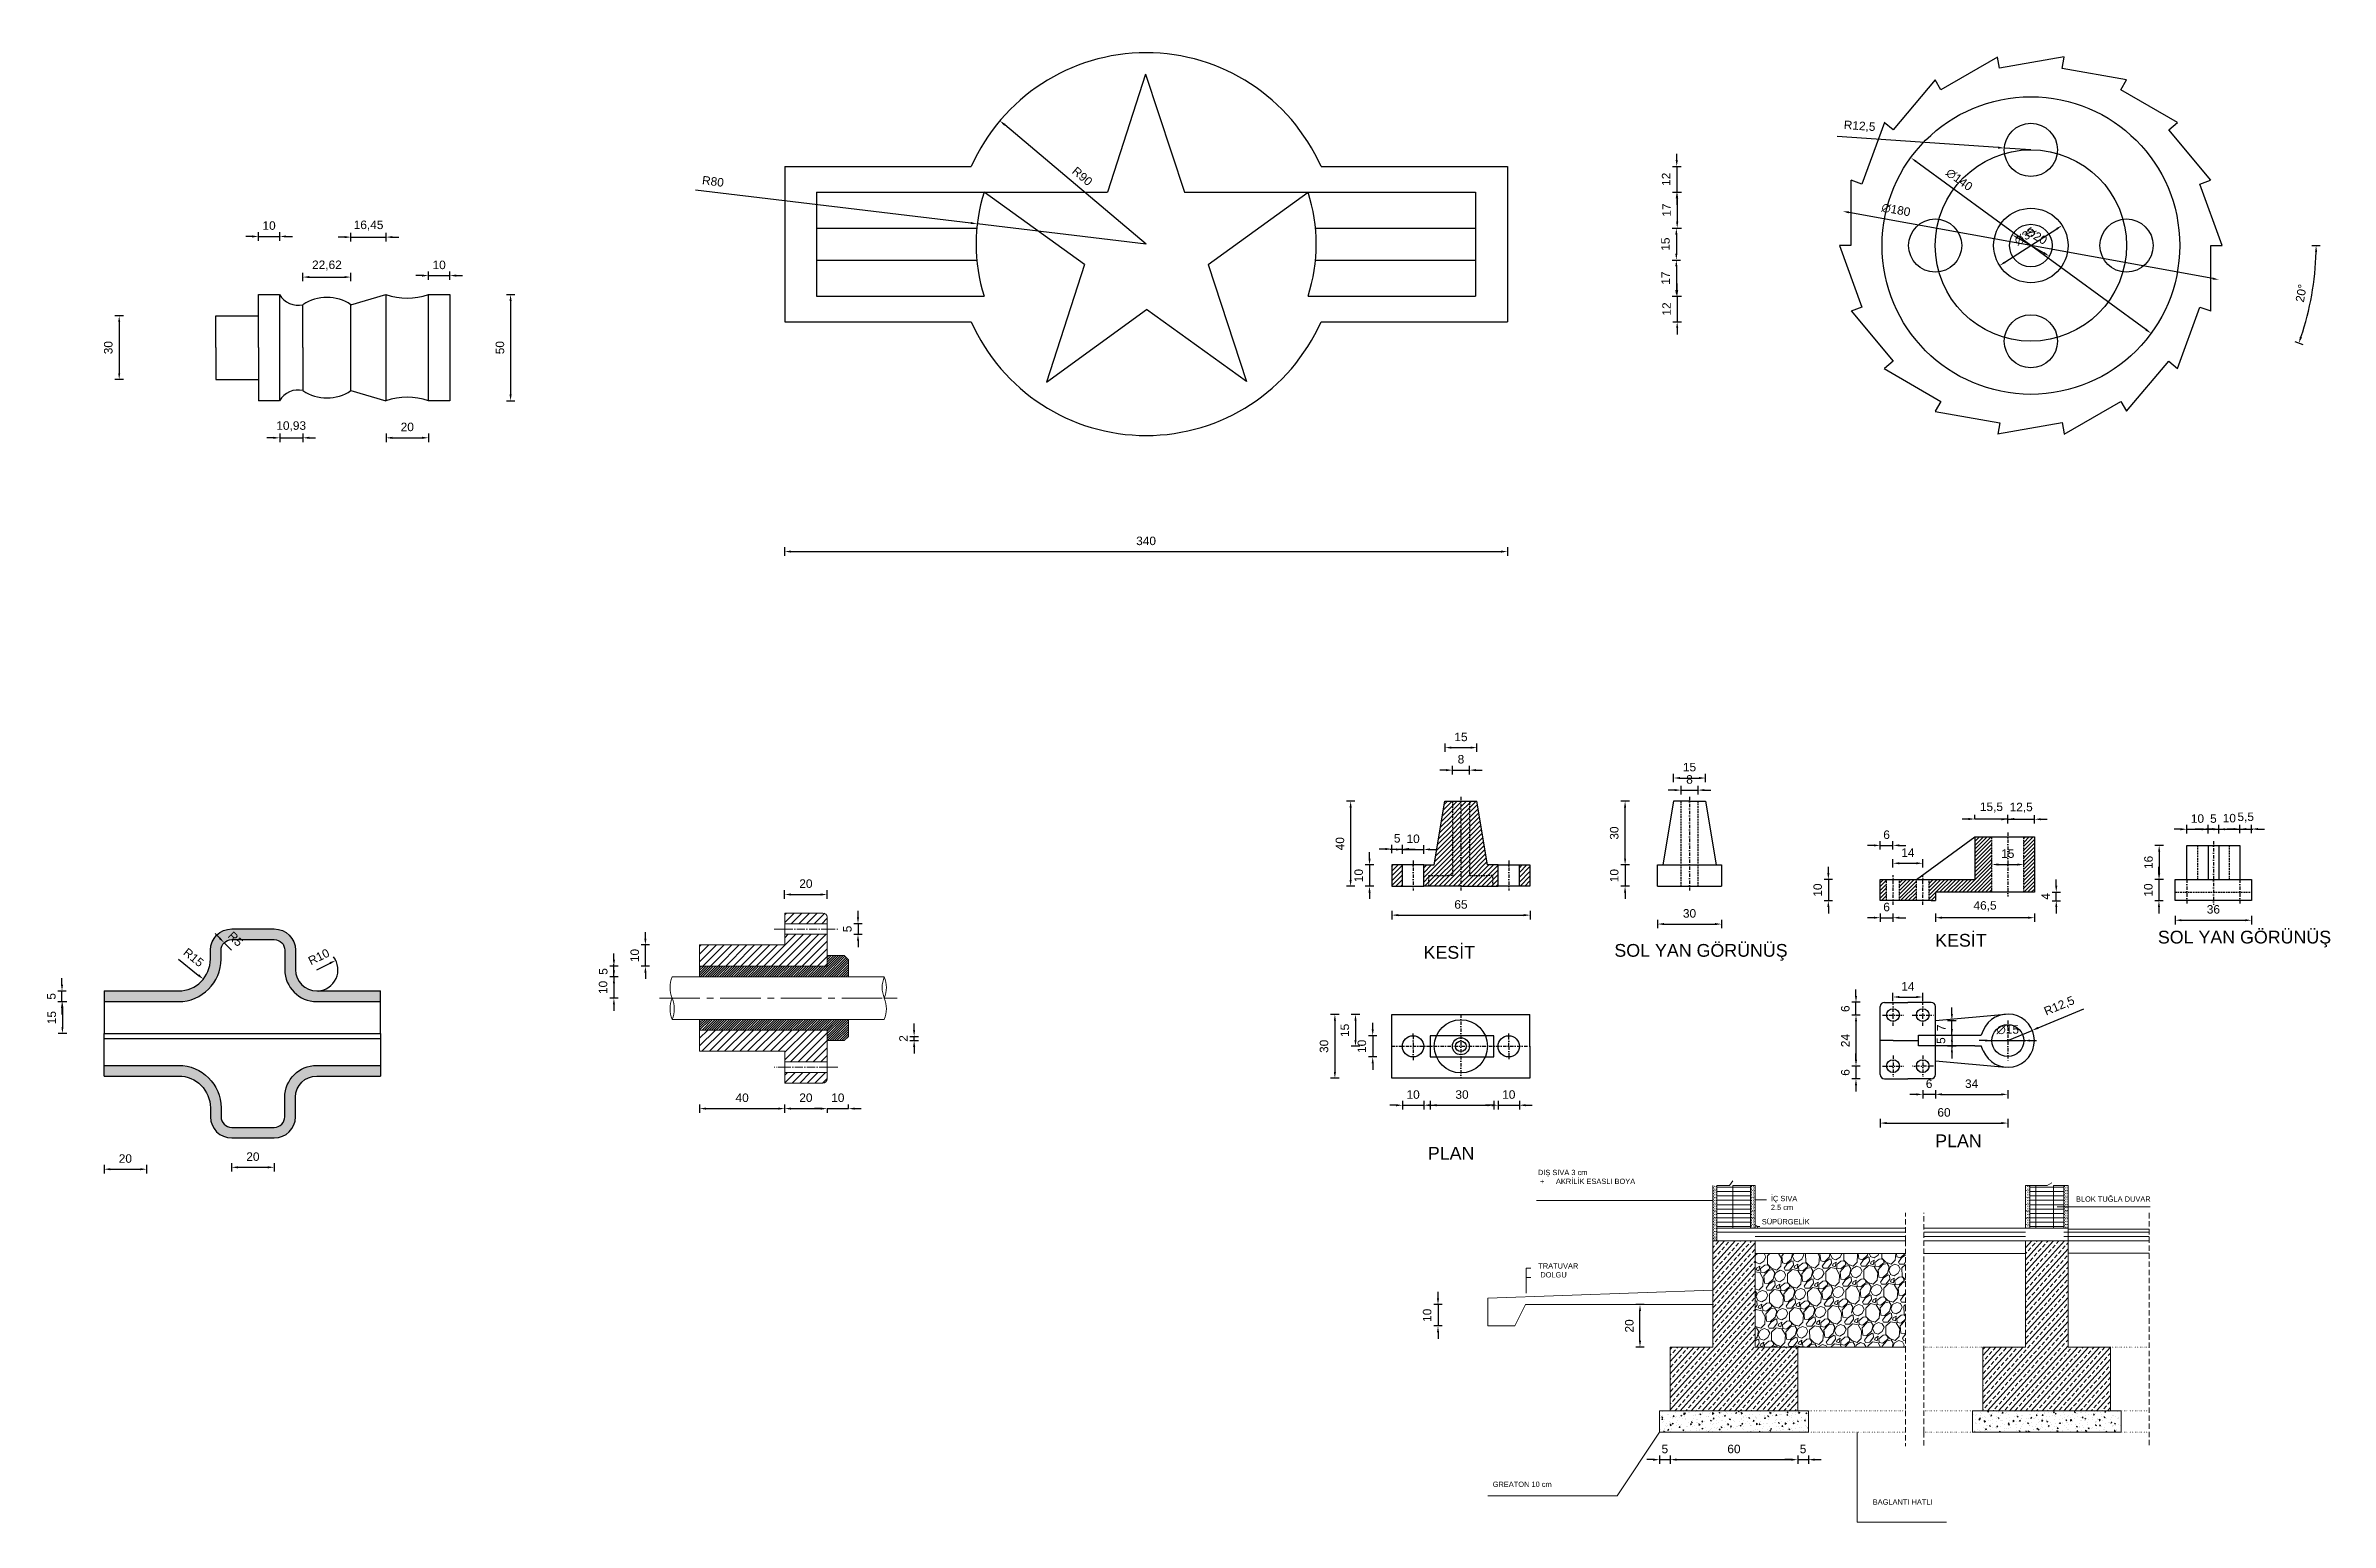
# Model space of a CAD drawing. Header units: millimetres. Extents: x 2100 to 32787, y 24082 to 35493.
# Drawn here: x 3854 to 4928, y 24082 to 24776 of the extents above; entities that cross this region are included whole.
import ezdxf

# ---------------------------------------------------------------- set-up
doc = ezdxf.new("R2010")
doc.units = ezdxf.units.MM
for name, pattern in [('CENTER2', [28.575, 19.05, -3.175, 3.175, -3.175]), ('DASHDOT2', [12.7, 6.35, -3.175, 0, -3.175]), ('DASHED', [19.05, 12.7, -6.35]), ('DOT2', [3.175, 0, -3.175]), ('HIDDEN2', [4.7625, 3.175, -1.5875])]:
    doc.linetypes.add(name, pattern=pattern)
doc.layers.get('Defpoints').update_dxf_attribs({"color": 231, "linetype": 'HIDDEN2'})
for name, color, linetype in [('GİZLİ', 71, 'HIDDEN2'), ('MERKEZ', 51, 'DASHDOT2'), ('TARAMA', 130, 'Continuous'), ('YAZI', 20, 'Continuous'), ('ÖLÇÜ', 181, 'Continuous')]:
    doc.layers.add(name, color=color, linetype=linetype)
doc.styles.add('Annotative', font='arial.ttf')
doc.styles.get("Standard").update_dxf_attribs({"font": 'arial.ttf'})
doc.dimstyles.new('ISO-25', dxfattribs={"dimtxt": 4, "dimasz": 3, "dimexe": 2, "dimexo": 0.625, "dimgap": 3, "dimtad": 1, "dimtxsty": 'Standard', "dimcen": 2.5, "dimadec": 0, "dimazin": 0, "dimtfac": 1, "dimtix": 1, "dimtmove": 0, "dimatfit": 0, "dimfxl": 2, "dimfxlon": 1, "dimarcsym": 0})
pattern_1 = [(119, (-2724.8273, 1322.3559), (-1.41413609, 0.84969869), [0.9525, -1.905]), (239, (-2724.8273, 1322.3559), (-0.028792606, -1.649527123), [0.9525, -1.905]), (179, (-2724.8273, 1322.3559), (-1.442928696, -0.799828433), [-1.905, 0.9525])]
pattern_2 = [(45, (-28260.6726, -11122.3974), (-0.561266008, 0.561266008), [])]
pattern_3 = [(45, (-28260.6726, -11122.3974), (-1.79605122, 1.79605122), [])]
pattern_4 = [(45, (-4733.7404, -386.1261), (-1.122532015, 1.122532015), [])]
pattern_5 = [(45, (-2044.8159, 2372.9096), (-0.89802561, 0.89802561), [])]

msp = doc.modelspace()

# ---------------------------------------------------------------- texts
at = {"layer": 'YAZI', "ltscale": 0.25, "char_height": 6, "attachment_point": 1, "style": 'Annotative'}
for s, insert, width in [('SOL YAN GÖRÜNÜŞ', (4847.08, 24360.173), 89.44642), ('KESİT', (4501.697, 24352.986), 63.61175), ('SOL YAN GÖRÜNÜŞ', (4591.459, 24353.929), 89.44642), ('KESİT', (4742.344, 24358.671), 63.61175), ('PLAN', (4742.344, 24264.363), 74.4534), ('PLAN', (4503.729, 24258.527), 74.4534)]:
    msp.add_mtext(s, dxfattribs=dict(at, insert=insert, width=width))
at = {"layer": 'YAZI', "lineweight": 5, "char_height": 2.5, "attachment_point": 1, "style": 'Annotative'}
for s, insert, width in [('DIŞ SIVA 3 cm\\P\\pxi-3,l3.38813,t3.38813;+^IAKRİLİK ESASLI BOYA ', (4555.501, 24247.736), 95.41384), ('İÇ SIVA \\P2.5 cm', (4665.063, 24235.473), 13.35411)]:
    msp.add_mtext(s, dxfattribs=dict(at, insert=insert, width=width))
at = {"layer": 'YAZI', "lineweight": 5, "ltscale": 0.2, "insert": (4808.568, 24235.221), "char_height": 2.5, "attachment_point": 1, "style": 'Annotative'}
msp.add_mtext('BLOK TUĞLA DUVAR', dxfattribs=at)
at = {"layer": 'YAZI', "lineweight": 5, "ltscale": 0.2, "char_height": 2.5, "attachment_point": 1, "style": 'Annotative'}
for s, insert, width in [('SÜPÜRGELİK', (4660.802, 24224.562), 10.31568), ('TRATUVAR \\P DOLGU', (4555.667, 24203.768), 58.18857), ('GREATON 10 cm', (4534.222, 24101.063), 89.19938), ('BAGLANTI HATLI', (4712.981, 24092.727), 51.91021)]:
    msp.add_mtext(s, dxfattribs=dict(at, insert=insert, width=width))

# ---------------------------------------------------------------- blocks, each defined once
blk = doc.blocks.new('*D2469')
at = {"layer": 'Defpoints', "color": 0, "lineweight": 70, "ltscale": 3, "transparency": 16777216}
for p in [(3933.7, 24649.4), (3888.2, 24619.4), (3933.7, 24619.4)]:
    blk.add_point(p, dxfattribs=at)
at = {"layer": 'ÖLÇÜ', "color": 0, "lineweight": -2, "ltscale": 3, "transparency": 16777216}
for p, q in [((3890.2, 24649.4), (3886.2, 24649.4)), ((3888.2, 24646.4), (3888.2, 24622.4)), ((3890.2, 24619.4), (3886.2, 24619.4))]:
    blk.add_line(p, q, dxfattribs=at)
at = {"layer": 'ÖLÇÜ', "color": 0, "lineweight": 70, "ltscale": 3, "transparency": 16777216}
for points in [[(3887.7, 24646.4), (3888.7, 24646.4), (3888.2, 24649.4)], [(3887.7, 24622.4), (3888.7, 24622.4), (3888.2, 24619.4)]]:
    blk.add_solid(points, dxfattribs=at)
at = {"layer": 'ÖLÇÜ', "color": 0, "ltscale": 3, "transparency": 16777216, "insert": (3883.1, 24634.4), "char_height": 4, "attachment_point": 5, "rotation": 90}
blk.add_mtext('30', dxfattribs=at)
blk = doc.blocks.new('*D2470')
at = {"layer": 'Defpoints', "color": 0, "lineweight": 70, "ltscale": 3, "transparency": 16777216}
for p in [(3963.7, 24686.7), (3953.7, 24659.4), (3963.7, 24659.4)]:
    blk.add_point(p, dxfattribs=at)
at = {"layer": 'ÖLÇÜ', "color": 0, "lineweight": -2, "ltscale": 3, "transparency": 16777216}
for p, q in [((3950.7, 24686.7), (3947.7, 24686.7)), ((3953.7, 24684.7), (3953.7, 24688.7)), ((3953.7, 24686.7), (3963.7, 24686.7)), ((3963.7, 24684.7), (3963.7, 24688.7)), ((3966.7, 24686.7), (3969.7, 24686.7))]:
    blk.add_line(p, q, dxfattribs=at)
at = {"layer": 'ÖLÇÜ', "color": 0, "lineweight": 70, "ltscale": 3, "transparency": 16777216}
for points in [[(3950.7, 24687.2), (3950.7, 24686.2), (3953.7, 24686.7)], [(3966.7, 24687.2), (3966.7, 24686.2), (3963.7, 24686.7)]]:
    blk.add_solid(points, dxfattribs=at)
at = {"layer": 'ÖLÇÜ', "color": 0, "ltscale": 3, "transparency": 16777216, "insert": (3958.7, 24691.8), "char_height": 4, "attachment_point": 5}
blk.add_mtext('10', dxfattribs=at)
blk = doc.blocks.new('*D2471')
at = {"layer": 'Defpoints', "color": 0, "lineweight": 70, "ltscale": 3, "transparency": 16777216}
for p in [(3963.7, 24609.4), (3974.6, 24614.2), (3974.6, 24592)]:
    blk.add_point(p, dxfattribs=at)
at = {"layer": 'ÖLÇÜ', "color": 0, "lineweight": -2, "ltscale": 3, "transparency": 16777216}
for p, q in [((3960.7, 24592), (3957.7, 24592)), ((3963.7, 24594), (3963.7, 24590)), ((3963.7, 24592), (3974.6, 24592)), ((3974.6, 24594), (3974.6, 24590)), ((3977.6, 24592), (3980.6, 24592))]:
    blk.add_line(p, q, dxfattribs=at)
at = {"layer": 'ÖLÇÜ', "color": 0, "lineweight": 70, "ltscale": 3, "transparency": 16777216}
for points in [[(3960.7, 24592.5), (3960.7, 24591.5), (3963.7, 24592)], [(3977.6, 24592.5), (3977.6, 24591.5), (3974.6, 24592)]]:
    blk.add_solid(points, dxfattribs=at)
at = {"layer": 'ÖLÇÜ', "color": 0, "ltscale": 3, "transparency": 16777216, "insert": (3969.1, 24597.4), "char_height": 4, "attachment_point": 5}
blk.add_mtext('10,93', dxfattribs=at)
blk = doc.blocks.new('*D2472')
at = {"layer": 'Defpoints', "color": 0, "lineweight": 70, "ltscale": 3, "transparency": 16777216}
for p in [(3997.2, 24667.6), (3974.6, 24654.6), (3997.2, 24654.6)]:
    blk.add_point(p, dxfattribs=at)
at = {"layer": 'ÖLÇÜ', "color": 0, "lineweight": -2, "ltscale": 3, "transparency": 16777216}
for p, q in [((3974.6, 24665.6), (3974.6, 24669.6)), ((3977.6, 24667.6), (3994.2, 24667.6)), ((3997.2, 24665.6), (3997.2, 24669.6))]:
    blk.add_line(p, q, dxfattribs=at)
at = {"layer": 'ÖLÇÜ', "color": 0, "lineweight": 70, "ltscale": 3, "transparency": 16777216}
for points in [[(3977.6, 24668.1), (3977.6, 24667.1), (3974.6, 24667.6)], [(3994.2, 24668.1), (3994.2, 24667.1), (3997.2, 24667.6)]]:
    blk.add_solid(points, dxfattribs=at)
at = {"layer": 'ÖLÇÜ', "color": 0, "ltscale": 3, "transparency": 16777216, "insert": (3985.9, 24673), "char_height": 4, "attachment_point": 5}
blk.add_mtext('22,62', dxfattribs=at)
blk = doc.blocks.new('*D2473')
at = {"layer": 'Defpoints', "color": 0, "lineweight": 70, "ltscale": 3, "transparency": 16777216}
for p in [(4013.7, 24686.4), (3997.2, 24654.6), (4013.7, 24659.4)]:
    blk.add_point(p, dxfattribs=at)
at = {"layer": 'ÖLÇÜ', "color": 0, "lineweight": -2, "ltscale": 3, "transparency": 16777216}
for p, q in [((3994.2, 24686.4), (3991.2, 24686.4)), ((3997.2, 24684.4), (3997.2, 24688.4)), ((3997.2, 24686.4), (4013.7, 24686.4)), ((4013.7, 24684.4), (4013.7, 24688.4)), ((4016.7, 24686.4), (4019.7, 24686.4))]:
    blk.add_line(p, q, dxfattribs=at)
at = {"layer": 'ÖLÇÜ', "color": 0, "lineweight": 70, "ltscale": 3, "transparency": 16777216}
for points in [[(3994.2, 24686.9), (3994.2, 24685.9), (3997.2, 24686.4)], [(4016.7, 24686.9), (4016.7, 24685.9), (4013.7, 24686.4)]]:
    blk.add_solid(points, dxfattribs=at)
at = {"layer": 'ÖLÇÜ', "color": 0, "ltscale": 3, "transparency": 16777216, "insert": (4005.5, 24691.8), "char_height": 4, "attachment_point": 5}
blk.add_mtext('16,45', dxfattribs=at)
blk = doc.blocks.new('*D2474')
at = {"layer": 'Defpoints', "color": 0, "lineweight": 70, "ltscale": 3, "transparency": 16777216}
for p in [(4013.7, 24609.4), (4033.7, 24609.4), (4033.7, 24592)]:
    blk.add_point(p, dxfattribs=at)
at = {"layer": 'ÖLÇÜ', "color": 0, "lineweight": -2, "ltscale": 3, "transparency": 16777216}
for p, q in [((4013.7, 24594), (4013.7, 24590)), ((4016.7, 24592), (4030.7, 24592)), ((4033.7, 24594), (4033.7, 24590))]:
    blk.add_line(p, q, dxfattribs=at)
at = {"layer": 'ÖLÇÜ', "color": 0, "lineweight": 70, "ltscale": 3, "transparency": 16777216}
for points in [[(4016.7, 24592.5), (4016.7, 24591.5), (4013.7, 24592)], [(4030.7, 24592.5), (4030.7, 24591.5), (4033.7, 24592)]]:
    blk.add_solid(points, dxfattribs=at)
at = {"layer": 'ÖLÇÜ', "color": 0, "ltscale": 3, "transparency": 16777216, "insert": (4023.7, 24597.1), "char_height": 4, "attachment_point": 5}
blk.add_mtext('20', dxfattribs=at)
blk = doc.blocks.new('*D2475')
at = {"layer": 'Defpoints', "color": 0, "lineweight": 70, "ltscale": 3, "transparency": 16777216}
for p in [(4043.7, 24668.3), (4033.7, 24659.4), (4043.7, 24659.4)]:
    blk.add_point(p, dxfattribs=at)
at = {"layer": 'ÖLÇÜ', "color": 0, "lineweight": -2, "ltscale": 3, "transparency": 16777216}
for p, q in [((4030.7, 24668.3), (4027.7, 24668.3)), ((4033.7, 24666.3), (4033.7, 24670.3)), ((4033.7, 24668.3), (4043.7, 24668.3)), ((4043.7, 24666.3), (4043.7, 24670.3)), ((4046.7, 24668.3), (4049.7, 24668.3))]:
    blk.add_line(p, q, dxfattribs=at)
at = {"layer": 'ÖLÇÜ', "color": 0, "lineweight": 70, "ltscale": 3, "transparency": 16777216}
for points in [[(4030.7, 24668.8), (4030.7, 24667.8), (4033.7, 24668.3)], [(4046.7, 24668.8), (4046.7, 24667.8), (4043.7, 24668.3)]]:
    blk.add_solid(points, dxfattribs=at)
at = {"layer": 'ÖLÇÜ', "color": 0, "ltscale": 3, "transparency": 16777216, "insert": (4038.7, 24673.3), "char_height": 4, "attachment_point": 5}
blk.add_mtext('10', dxfattribs=at)
blk = doc.blocks.new('*D2476')
at = {"layer": 'Defpoints', "color": 0, "lineweight": 70, "ltscale": 3, "transparency": 16777216}
for p in [(4043.7, 24659.4), (4043.7, 24609.4), (4072.3, 24609.4)]:
    blk.add_point(p, dxfattribs=at)
at = {"layer": 'ÖLÇÜ', "color": 0, "lineweight": -2, "ltscale": 3, "transparency": 16777216}
for p, q in [((4070.3, 24659.4), (4074.3, 24659.4)), ((4072.3, 24656.4), (4072.3, 24612.4)), ((4070.3, 24609.4), (4074.3, 24609.4))]:
    blk.add_line(p, q, dxfattribs=at)
at = {"layer": 'ÖLÇÜ', "color": 0, "lineweight": 70, "ltscale": 3, "transparency": 16777216}
for points in [[(4071.8, 24656.4), (4072.8, 24656.4), (4072.3, 24659.4)], [(4071.8, 24612.4), (4072.8, 24612.4), (4072.3, 24609.4)]]:
    blk.add_solid(points, dxfattribs=at)
at = {"layer": 'ÖLÇÜ', "color": 0, "ltscale": 3, "transparency": 16777216, "insert": (4067.3, 24634.4), "char_height": 4, "attachment_point": 5, "rotation": 90}
blk.add_mtext('50', dxfattribs=at)
blk = doc.blocks.new('*D2426')
at = {"layer": 'Defpoints', "color": 0, "lineweight": 70, "ltscale": 0.25, "transparency": 16777216}
for p in [(3916.1, 24346.8), (3927.8, 24337.4)]:
    blk.add_point(p, dxfattribs=at)
at = {"layer": 'ÖLÇÜ', "color": 0, "lineweight": -2, "ltscale": 0.25, "transparency": 16777216}
blk.add_line((3916.1, 24346.8), (3925.4, 24339.3), dxfattribs=at)
at = {"layer": 'ÖLÇÜ', "color": 0, "lineweight": 70, "ltscale": 0.25, "transparency": 16777216}
blk.add_solid([(3925.8, 24339.7), (3925.1, 24338.9), (3927.8, 24337.4)], dxfattribs=at)
at = {"layer": 'ÖLÇÜ', "color": 0, "ltscale": 0.25, "transparency": 16777216, "insert": (3923.2, 24347.6), "char_height": 4, "attachment_point": 5, "rotation": 321.0729}
blk.add_mtext('R15', dxfattribs=at)
blk = doc.blocks.new('*D2427')
at = {"layer": 'Defpoints', "color": 0, "lineweight": 70, "ltscale": 0.25, "transparency": 16777216}
for p in [(3981.1, 24341.8), (3990.1, 24346.2)]:
    blk.add_point(p, dxfattribs=at)
at = {"layer": 'ÖLÇÜ', "color": 0, "lineweight": -2, "ltscale": 0.25, "transparency": 16777216}
blk.add_line((3981.1, 24341.8), (3987.4, 24344.9), dxfattribs=at)
blk.add_arc((3981.1, 24341.8), 10, 273.581, 37.397, dxfattribs=at)
at = {"layer": 'ÖLÇÜ', "color": 0, "lineweight": 70, "ltscale": 0.25, "transparency": 16777216}
blk.add_solid([(3987.2, 24345.4), (3987.6, 24344.5), (3990.1, 24346.2)], dxfattribs=at)
at = {"layer": 'ÖLÇÜ', "color": 0, "ltscale": 0.25, "transparency": 16777216, "insert": (3982.1, 24347.9), "char_height": 4, "attachment_point": 5, "rotation": 25.9378}
blk.add_mtext('R10', dxfattribs=at)
blk = doc.blocks.new('*D2428')
at = {"layer": 'Defpoints', "color": 0, "lineweight": 70, "ltscale": 0.25, "transparency": 16777216}
for p in [(3937.6, 24354.5), (3941.1, 24351)]:
    blk.add_point(p, dxfattribs=at)
at = {"layer": 'ÖLÇÜ', "color": 0, "lineweight": -2, "ltscale": 0.25, "transparency": 16777216}
for p, q in [((3935.5, 24356.7), (3933.3, 24358.8)), ((3941.1, 24351), (3937.6, 24354.5))]:
    blk.add_line(p, q, dxfattribs=at)
at = {"layer": 'ÖLÇÜ', "color": 0, "lineweight": 70, "ltscale": 0.25, "transparency": 16777216}
blk.add_solid([(3935.8, 24357), (3935.1, 24356.3), (3937.6, 24354.5)], dxfattribs=at)
at = {"layer": 'ÖLÇÜ', "color": 0, "ltscale": 0.25, "transparency": 16777216, "insert": (3942.9, 24356.3), "char_height": 4, "attachment_point": 5, "rotation": 315}
blk.add_mtext('R5', dxfattribs=at)
blk = doc.blocks.new('*D2486')
at = {"layer": 'Defpoints', "color": 0, "lineweight": 70, "ltscale": 0.25, "transparency": 16777216}
for p in [(3861.3, 24331.8), (3881.1, 24331.8), (3881.1, 24326.8)]:
    blk.add_point(p, dxfattribs=at)
at = {"layer": 'ÖLÇÜ', "color": 0, "lineweight": -2, "ltscale": 0.25, "transparency": 16777216}
for p, q in [((3863.3, 24331.8), (3859.3, 24331.8)), ((3861.3, 24334.8), (3861.3, 24337.8)), ((3861.3, 24326.8), (3861.3, 24331.8)), ((3863.3, 24326.8), (3859.3, 24326.8)), ((3861.3, 24323.8), (3861.3, 24320.8))]:
    blk.add_line(p, q, dxfattribs=at)
at = {"layer": 'ÖLÇÜ', "color": 0, "lineweight": 70, "ltscale": 0.25, "transparency": 16777216}
for points in [[(3860.8, 24334.8), (3861.8, 24334.8), (3861.3, 24331.8)], [(3860.8, 24323.8), (3861.8, 24323.8), (3861.3, 24326.8)]]:
    blk.add_solid(points, dxfattribs=at)
at = {"layer": 'ÖLÇÜ', "color": 0, "ltscale": 0.25, "transparency": 16777216, "insert": (3856.3, 24329.3), "char_height": 4, "attachment_point": 5, "rotation": 90}
blk.add_mtext('5', dxfattribs=at)
blk = doc.blocks.new('*D2487')
at = {"layer": 'Defpoints', "color": 0, "lineweight": 70, "ltscale": 0.25, "transparency": 16777216}
for p in [(3881.1, 24326.8), (3861.5, 24311.8), (3881.1, 24311.8)]:
    blk.add_point(p, dxfattribs=at)
at = {"layer": 'ÖLÇÜ', "color": 0, "lineweight": -2, "ltscale": 0.25, "transparency": 16777216}
for p, q in [((3863.5, 24326.8), (3859.5, 24326.8)), ((3861.5, 24323.8), (3861.5, 24314.8)), ((3863.5, 24311.8), (3859.5, 24311.8))]:
    blk.add_line(p, q, dxfattribs=at)
at = {"layer": 'ÖLÇÜ', "color": 0, "lineweight": 70, "ltscale": 0.25, "transparency": 16777216}
for points in [[(3861, 24323.8), (3862, 24323.8), (3861.5, 24326.8)], [(3861, 24314.8), (3862, 24314.8), (3861.5, 24311.8)]]:
    blk.add_solid(points, dxfattribs=at)
at = {"layer": 'ÖLÇÜ', "color": 0, "ltscale": 0.25, "transparency": 16777216, "insert": (3856.5, 24319.3), "char_height": 4, "attachment_point": 5, "rotation": 90}
blk.add_mtext('15', dxfattribs=at)
blk = doc.blocks.new('*D2488')
at = {"layer": 'Defpoints', "color": 0, "lineweight": 70, "ltscale": 0.25, "transparency": 16777216}
for p in [(3881.1, 24296.8), (3901.1, 24296.8), (3901.1, 24248)]:
    blk.add_point(p, dxfattribs=at)
at = {"layer": 'ÖLÇÜ', "color": 0, "lineweight": -2, "ltscale": 0.25, "transparency": 16777216}
for p, q in [((3881.1, 24250), (3881.1, 24246)), ((3884.1, 24248), (3898.1, 24248)), ((3901.1, 24250), (3901.1, 24246))]:
    blk.add_line(p, q, dxfattribs=at)
at = {"layer": 'ÖLÇÜ', "color": 0, "lineweight": 70, "ltscale": 0.25, "transparency": 16777216}
for points in [[(3884.1, 24248.5), (3884.1, 24247.5), (3881.1, 24248)], [(3898.1, 24248.5), (3898.1, 24247.5), (3901.1, 24248)]]:
    blk.add_solid(points, dxfattribs=at)
at = {"layer": 'ÖLÇÜ', "color": 0, "ltscale": 0.25, "transparency": 16777216, "insert": (3891.1, 24253), "char_height": 4, "attachment_point": 5}
blk.add_mtext('20', dxfattribs=at)
blk = doc.blocks.new('*D2489')
at = {"layer": 'Defpoints', "color": 0, "lineweight": 70, "ltscale": 0.25, "transparency": 16777216}
for p in [(3941.1, 24267.7), (3961.1, 24267.7), (3961.1, 24248.9)]:
    blk.add_point(p, dxfattribs=at)
at = {"layer": 'ÖLÇÜ', "color": 0, "lineweight": -2, "ltscale": 0.25, "transparency": 16777216}
for p, q in [((3941.1, 24250.9), (3941.1, 24246.9)), ((3944.1, 24248.9), (3958.1, 24248.9)), ((3961.1, 24250.9), (3961.1, 24246.9))]:
    blk.add_line(p, q, dxfattribs=at)
at = {"layer": 'ÖLÇÜ', "color": 0, "lineweight": 70, "ltscale": 0.25, "transparency": 16777216}
for points in [[(3944.1, 24249.4), (3944.1, 24248.4), (3941.1, 24248.9)], [(3958.1, 24249.4), (3958.1, 24248.4), (3961.1, 24248.9)]]:
    blk.add_solid(points, dxfattribs=at)
at = {"layer": 'ÖLÇÜ', "color": 0, "ltscale": 0.25, "transparency": 16777216, "insert": (3951.1, 24253.9), "char_height": 4, "attachment_point": 5}
blk.add_mtext('20', dxfattribs=at)
blk = doc.blocks.new('*D2490')
at = {"layer": 'Defpoints', "color": 0, "lineweight": 70, "ltscale": 0.25, "transparency": 16777216}
for p in [(4221.2, 24377.2), (4201.2, 24366), (4221.2, 24366)]:
    blk.add_point(p, dxfattribs=at)
at = {"layer": 'ÖLÇÜ', "color": 0, "lineweight": -2, "ltscale": 0.25, "transparency": 16777216}
for p, q in [((4201.2, 24375.2), (4201.2, 24379.2)), ((4204.2, 24377.2), (4218.2, 24377.2)), ((4221.2, 24375.2), (4221.2, 24379.2))]:
    blk.add_line(p, q, dxfattribs=at)
at = {"layer": 'ÖLÇÜ', "color": 0, "lineweight": 70, "ltscale": 0.25, "transparency": 16777216}
for points in [[(4204.2, 24377.7), (4204.2, 24376.7), (4201.2, 24377.2)], [(4218.2, 24377.7), (4218.2, 24376.7), (4221.2, 24377.2)]]:
    blk.add_solid(points, dxfattribs=at)
at = {"layer": 'ÖLÇÜ', "color": 0, "lineweight": 5, "ltscale": 0.25, "transparency": 16777216, "insert": (4211.2, 24382.3), "char_height": 4, "attachment_point": 5}
blk.add_mtext('20', dxfattribs=at)
blk = doc.blocks.new('*D2491')
at = {"layer": 'Defpoints', "color": 0, "lineweight": 70, "ltscale": 0.25, "transparency": 16777216}
for p in [(4221.2, 24363.5), (4221.2, 24358.5), (4235.7, 24358.5)]:
    blk.add_point(p, dxfattribs=at)
at = {"layer": 'ÖLÇÜ', "color": 0, "lineweight": -2, "ltscale": 0.25, "transparency": 16777216}
for p, q in [((4233.7, 24363.5), (4237.7, 24363.5)), ((4235.7, 24366.5), (4235.7, 24369.5)), ((4235.7, 24363.5), (4235.7, 24358.5)), ((4233.7, 24358.5), (4237.7, 24358.5)), ((4235.7, 24355.5), (4235.7, 24352.5))]:
    blk.add_line(p, q, dxfattribs=at)
at = {"layer": 'ÖLÇÜ', "color": 0, "lineweight": 70, "ltscale": 0.25, "transparency": 16777216}
for points in [[(4235.2, 24366.5), (4236.2, 24366.5), (4235.7, 24363.5)], [(4235.2, 24355.5), (4236.2, 24355.5), (4235.7, 24358.5)]]:
    blk.add_solid(points, dxfattribs=at)
at = {"layer": 'ÖLÇÜ', "color": 0, "lineweight": 5, "ltscale": 0.25, "transparency": 16777216, "insert": (4230.7, 24361), "char_height": 4, "attachment_point": 5, "rotation": 90}
blk.add_mtext('5', dxfattribs=at)
blk = doc.blocks.new('*D2429')
at = {"layer": 'Defpoints', "color": 0, "lineweight": 70, "ltscale": 0.25, "transparency": 16777216}
for p in [(4229.2, 24308.5), (4231.2, 24310.5), (4262.1, 24310.5)]:
    blk.add_point(p, dxfattribs=at)
at = {"layer": 'ÖLÇÜ', "color": 0, "lineweight": -2, "ltscale": 0.25, "transparency": 16777216}
for p, q in [((4260.1, 24310.5), (4264.1, 24310.5)), ((4260.1, 24308.5), (4264.1, 24308.5)), ((4262.1, 24313.5), (4262.1, 24316.5)), ((4262.1, 24308.5), (4262.1, 24310.5)), ((4262.1, 24305.5), (4262.1, 24302.5))]:
    blk.add_line(p, q, dxfattribs=at)
at = {"layer": 'ÖLÇÜ', "color": 0, "lineweight": 70, "ltscale": 0.25, "transparency": 16777216}
for points in [[(4261.6, 24313.5), (4262.6, 24313.5), (4262.1, 24310.5)], [(4261.6, 24305.5), (4262.6, 24305.5), (4262.1, 24308.5)]]:
    blk.add_solid(points, dxfattribs=at)
at = {"layer": 'ÖLÇÜ', "color": 0, "lineweight": 5, "ltscale": 0.25, "transparency": 16777216, "insert": (4257.1, 24309.5), "char_height": 4, "attachment_point": 5, "rotation": 90}
blk.add_mtext('2', dxfattribs=at)
blk = doc.blocks.new('*D2430')
at = {"layer": 'Defpoints', "color": 0, "lineweight": 70, "ltscale": 0.25, "transparency": 16777216}
for p in [(4120.9, 24328.5), (4148.3, 24338.5), (4148.3, 24328.5)]:
    blk.add_point(p, dxfattribs=at)
at = {"layer": 'ÖLÇÜ', "color": 0, "lineweight": -2, "ltscale": 0.25, "transparency": 16777216}
for p, q in [((4120.9, 24341.5), (4120.9, 24344.5)), ((4122.9, 24338.5), (4118.9, 24338.5)), ((4122.9, 24328.5), (4118.9, 24328.5)), ((4120.9, 24338.5), (4120.9, 24328.5)), ((4120.9, 24325.5), (4120.9, 24322.5))]:
    blk.add_line(p, q, dxfattribs=at)
at = {"layer": 'ÖLÇÜ', "color": 0, "lineweight": 70, "ltscale": 0.25, "transparency": 16777216}
for points in [[(4120.4, 24341.5), (4121.4, 24341.5), (4120.9, 24338.5)], [(4120.4, 24325.5), (4121.4, 24325.5), (4120.9, 24328.5)]]:
    blk.add_solid(points, dxfattribs=at)
at = {"layer": 'ÖLÇÜ', "color": 0, "lineweight": 5, "ltscale": 0.25, "transparency": 16777216, "insert": (4115.8, 24333.5), "char_height": 4, "attachment_point": 5, "rotation": 90}
blk.add_mtext('10', dxfattribs=at)
blk = doc.blocks.new('*D2431')
at = {"layer": 'Defpoints', "color": 0, "lineweight": 70, "ltscale": 0.25, "transparency": 16777216}
for p in [(4135.7, 24353.5), (4161.2, 24353.5), (4161.2, 24343.5)]:
    blk.add_point(p, dxfattribs=at)
at = {"layer": 'ÖLÇÜ', "color": 0, "lineweight": -2, "ltscale": 0.25, "transparency": 16777216}
for p, q in [((4137.7, 24353.5), (4133.7, 24353.5)), ((4135.7, 24356.5), (4135.7, 24359.5)), ((4135.7, 24343.5), (4135.7, 24353.5)), ((4137.7, 24343.5), (4133.7, 24343.5)), ((4135.7, 24340.5), (4135.7, 24337.5))]:
    blk.add_line(p, q, dxfattribs=at)
at = {"layer": 'ÖLÇÜ', "color": 0, "lineweight": 70, "ltscale": 0.25, "transparency": 16777216}
for points in [[(4135.2, 24356.5), (4136.2, 24356.5), (4135.7, 24353.5)], [(4135.2, 24340.5), (4136.2, 24340.5), (4135.7, 24343.5)]]:
    blk.add_solid(points, dxfattribs=at)
at = {"layer": 'ÖLÇÜ', "color": 0, "lineweight": 5, "ltscale": 0.25, "transparency": 16777216, "insert": (4130.7, 24348.5), "char_height": 4, "attachment_point": 5, "rotation": 90}
blk.add_mtext('10', dxfattribs=at)
blk = doc.blocks.new('*D2432')
at = {"layer": 'Defpoints', "color": 0, "lineweight": 70, "ltscale": 0.25, "transparency": 16777216}
for p in [(4120.9, 24343.5), (4161.2, 24343.5), (4161.2, 24338.5)]:
    blk.add_point(p, dxfattribs=at)
at = {"layer": 'ÖLÇÜ', "color": 0, "lineweight": -2, "ltscale": 0.25, "transparency": 16777216}
for p, q in [((4122.9, 24343.5), (4118.9, 24343.5)), ((4120.9, 24346.5), (4120.9, 24349.5)), ((4120.9, 24338.5), (4120.9, 24343.5)), ((4122.9, 24338.5), (4118.9, 24338.5)), ((4120.9, 24335.5), (4120.9, 24332.5))]:
    blk.add_line(p, q, dxfattribs=at)
at = {"layer": 'ÖLÇÜ', "color": 0, "lineweight": 70, "ltscale": 0.25, "transparency": 16777216}
for points in [[(4120.4, 24346.5), (4121.4, 24346.5), (4120.9, 24343.5)], [(4120.4, 24335.5), (4121.4, 24335.5), (4120.9, 24338.5)]]:
    blk.add_solid(points, dxfattribs=at)
at = {"layer": 'ÖLÇÜ', "color": 0, "lineweight": 5, "ltscale": 0.25, "transparency": 16777216, "insert": (4115.9, 24341), "char_height": 4, "attachment_point": 5, "rotation": 90}
blk.add_mtext('5', dxfattribs=at)
blk = doc.blocks.new('*D2433')
at = {"layer": 'Defpoints', "color": 0, "lineweight": 70, "ltscale": 0.25, "transparency": 16777216}
for p in [(4161.2, 24303.5), (4201.2, 24303.5), (4201.2, 24276.5)]:
    blk.add_point(p, dxfattribs=at)
at = {"layer": 'ÖLÇÜ', "color": 0, "lineweight": -2, "ltscale": 0.25, "transparency": 16777216}
for p, q in [((4161.2, 24278.5), (4161.2, 24274.5)), ((4164.2, 24276.5), (4198.2, 24276.5)), ((4201.2, 24278.5), (4201.2, 24274.5))]:
    blk.add_line(p, q, dxfattribs=at)
at = {"layer": 'ÖLÇÜ', "color": 0, "lineweight": 70, "ltscale": 0.25, "transparency": 16777216}
for points in [[(4164.2, 24277), (4164.2, 24276), (4161.2, 24276.5)], [(4198.2, 24277), (4198.2, 24276), (4201.2, 24276.5)]]:
    blk.add_solid(points, dxfattribs=at)
at = {"layer": 'ÖLÇÜ', "color": 0, "lineweight": 5, "ltscale": 0.25, "transparency": 16777216, "insert": (4181.2, 24281.6), "char_height": 4, "attachment_point": 5}
blk.add_mtext('40', dxfattribs=at)
blk = doc.blocks.new('*D2434')
at = {"layer": 'Defpoints', "color": 0, "lineweight": 70, "ltscale": 0.25, "transparency": 16777216}
for p in [(4201.2, 24303.5), (4221.2, 24276.8), (4221.2, 24276.5)]:
    blk.add_point(p, dxfattribs=at)
at = {"layer": 'ÖLÇÜ', "color": 0, "lineweight": -2, "ltscale": 0.25, "transparency": 16777216}
for p, q in [((4201.2, 24278.5), (4201.2, 24274.5)), ((4204.2, 24276.5), (4218.2, 24276.5)), ((4221.2, 24276.5), (4221.2, 24274.5))]:
    blk.add_line(p, q, dxfattribs=at)
at = {"layer": 'ÖLÇÜ', "color": 0, "lineweight": 70, "ltscale": 0.25, "transparency": 16777216}
for points in [[(4204.2, 24277), (4204.2, 24276), (4201.2, 24276.5)], [(4218.2, 24277), (4218.2, 24276), (4221.2, 24276.5)]]:
    blk.add_solid(points, dxfattribs=at)
at = {"layer": 'ÖLÇÜ', "color": 0, "lineweight": 5, "ltscale": 0.25, "transparency": 16777216, "insert": (4211.2, 24281.6), "char_height": 4, "attachment_point": 5}
blk.add_mtext('20', dxfattribs=at)
blk = doc.blocks.new('*D2398')
at = {"layer": 'Defpoints', "color": 0, "lineweight": 70, "ltscale": 0.25, "transparency": 16777216}
for p in [(4221.2, 24276.8), (4231.2, 24276.5), (4231.2, 24276.5)]:
    blk.add_point(p, dxfattribs=at)
at = {"layer": 'ÖLÇÜ', "color": 0, "lineweight": -2, "ltscale": 0.25, "transparency": 16777216}
for p, q in [((4218.2, 24276.5), (4215.2, 24276.5)), ((4221.2, 24276.5), (4221.2, 24274.5)), ((4221.2, 24276.5), (4231.2, 24276.5)), ((4231.2, 24276.5), (4231.2, 24278.5)), ((4234.2, 24276.5), (4237.2, 24276.5))]:
    blk.add_line(p, q, dxfattribs=at)
at = {"layer": 'ÖLÇÜ', "color": 0, "lineweight": 70, "ltscale": 0.25, "transparency": 16777216}
for points in [[(4218.2, 24277), (4218.2, 24276), (4221.2, 24276.5)], [(4234.2, 24277), (4234.2, 24276), (4231.2, 24276.5)]]:
    blk.add_solid(points, dxfattribs=at)
at = {"layer": 'ÖLÇÜ', "color": 0, "lineweight": 5, "ltscale": 0.25, "transparency": 16777216, "insert": (4226.2, 24281.6), "char_height": 4, "attachment_point": 5}
blk.add_mtext('10', dxfattribs=at)
blk = doc.blocks.new('*D2492')
at = {"layer": 'Defpoints', "color": 0, "lineweight": 70, "ltscale": 0.25, "transparency": 16777216}
for p in [(4526.8, 24446.3), (4511.8, 24421.1), (4526.8, 24421.1)]:
    blk.add_point(p, dxfattribs=at)
at = {"layer": 'ÖLÇÜ', "color": 0, "lineweight": -2, "ltscale": 0.25, "transparency": 16777216}
for p, q in [((4511.8, 24444.3), (4511.8, 24448.3)), ((4514.8, 24446.3), (4523.8, 24446.3)), ((4526.8, 24444.3), (4526.8, 24448.3))]:
    blk.add_line(p, q, dxfattribs=at)
at = {"layer": 'ÖLÇÜ', "color": 0, "lineweight": 70, "ltscale": 0.25, "transparency": 16777216}
for points in [[(4514.8, 24446.8), (4514.8, 24445.8), (4511.8, 24446.3)], [(4523.8, 24446.8), (4523.8, 24445.8), (4526.8, 24446.3)]]:
    blk.add_solid(points, dxfattribs=at)
at = {"layer": 'ÖLÇÜ', "color": 0, "ltscale": 0.25, "transparency": 16777216, "insert": (4519.3, 24451.3), "char_height": 4, "attachment_point": 5}
blk.add_mtext('15', dxfattribs=at)
blk = doc.blocks.new('*D2493')
at = {"layer": 'Defpoints', "color": 0, "lineweight": 70, "ltscale": 0.25, "transparency": 16777216}
for p in [(4523.3, 24435.7), (4515.3, 24421.1), (4523.3, 24421.1)]:
    blk.add_point(p, dxfattribs=at)
at = {"layer": 'ÖLÇÜ', "color": 0, "lineweight": -2, "ltscale": 0.25, "transparency": 16777216}
for p, q in [((4512.3, 24435.7), (4509.3, 24435.7)), ((4515.3, 24433.7), (4515.3, 24437.7)), ((4515.3, 24435.7), (4523.3, 24435.7)), ((4523.3, 24433.7), (4523.3, 24437.7)), ((4526.3, 24435.7), (4529.3, 24435.7))]:
    blk.add_line(p, q, dxfattribs=at)
at = {"layer": 'ÖLÇÜ', "color": 0, "lineweight": 70, "ltscale": 0.25, "transparency": 16777216}
for points in [[(4512.3, 24436.2), (4512.3, 24435.2), (4515.3, 24435.7)], [(4526.3, 24436.2), (4526.3, 24435.2), (4523.3, 24435.7)]]:
    blk.add_solid(points, dxfattribs=at)
at = {"layer": 'ÖLÇÜ', "color": 0, "ltscale": 0.25, "transparency": 16777216, "insert": (4519.3, 24440.8), "char_height": 4, "attachment_point": 5}
blk.add_mtext('8', dxfattribs=at)
blk = doc.blocks.new('*D2494')
at = {"layer": 'Defpoints', "color": 0, "lineweight": 70, "ltscale": 0.25, "transparency": 16777216}
for p in [(4486.8, 24391.1), (4476.3, 24381.1), (4486.8, 24381.1)]:
    blk.add_point(p, dxfattribs=at)
at = {"layer": 'ÖLÇÜ', "color": 0, "lineweight": -2, "ltscale": 0.25, "transparency": 16777216}
for p, q in [((4476.3, 24394.1), (4476.3, 24397.1)), ((4478.3, 24391.1), (4474.3, 24391.1)), ((4476.3, 24391.1), (4476.3, 24381.1)), ((4478.3, 24381.1), (4474.3, 24381.1)), ((4476.3, 24378.1), (4476.3, 24375.1))]:
    blk.add_line(p, q, dxfattribs=at)
at = {"layer": 'ÖLÇÜ', "color": 0, "lineweight": 70, "ltscale": 0.25, "transparency": 16777216}
for points in [[(4475.8, 24394.1), (4476.8, 24394.1), (4476.3, 24391.1)], [(4475.8, 24378.1), (4476.8, 24378.1), (4476.3, 24381.1)]]:
    blk.add_solid(points, dxfattribs=at)
at = {"layer": 'ÖLÇÜ', "color": 0, "ltscale": 0.25, "transparency": 16777216, "insert": (4471.2, 24386.1), "char_height": 4, "attachment_point": 5, "rotation": 90}
blk.add_mtext('10', dxfattribs=at)
blk = doc.blocks.new('*D2495')
at = {"layer": 'Defpoints', "color": 0, "lineweight": 70, "ltscale": 0.25, "transparency": 16777216}
for p in [(4491.8, 24398.6), (4486.8, 24391.1), (4491.8, 24391.1)]:
    blk.add_point(p, dxfattribs=at)
at = {"layer": 'ÖLÇÜ', "color": 0, "lineweight": -2, "ltscale": 0.25, "transparency": 16777216}
for p, q in [((4483.8, 24398.6), (4480.8, 24398.6)), ((4486.8, 24396.6), (4486.8, 24400.6)), ((4486.8, 24398.6), (4491.8, 24398.6)), ((4491.8, 24396.6), (4491.8, 24400.6)), ((4494.8, 24398.6), (4497.8, 24398.6))]:
    blk.add_line(p, q, dxfattribs=at)
at = {"layer": 'ÖLÇÜ', "color": 0, "lineweight": 70, "ltscale": 0.25, "transparency": 16777216}
for points in [[(4483.8, 24399.1), (4483.8, 24398.1), (4486.8, 24398.6)], [(4494.8, 24399.1), (4494.8, 24398.1), (4491.8, 24398.6)]]:
    blk.add_solid(points, dxfattribs=at)
at = {"layer": 'ÖLÇÜ', "color": 0, "ltscale": 0.25, "transparency": 16777216, "insert": (4489.3, 24403.6), "char_height": 4, "attachment_point": 5}
blk.add_mtext('5', dxfattribs=at)
blk = doc.blocks.new('*D2496')
at = {"layer": 'Defpoints', "color": 0, "lineweight": 70, "ltscale": 0.25, "transparency": 16777216}
for p in [(4501.8, 24398.4), (4491.8, 24391.1), (4501.8, 24391.1)]:
    blk.add_point(p, dxfattribs=at)
at = {"layer": 'ÖLÇÜ', "color": 0, "lineweight": -2, "ltscale": 0.25, "transparency": 16777216}
for p, q in [((4488.8, 24398.4), (4485.8, 24398.4)), ((4491.8, 24396.4), (4491.8, 24400.4)), ((4491.8, 24398.4), (4501.8, 24398.4)), ((4501.8, 24396.4), (4501.8, 24400.4)), ((4504.8, 24398.4), (4507.8, 24398.4))]:
    blk.add_line(p, q, dxfattribs=at)
at = {"layer": 'ÖLÇÜ', "color": 0, "lineweight": 70, "ltscale": 0.25, "transparency": 16777216}
for points in [[(4488.8, 24398.9), (4488.8, 24397.9), (4491.8, 24398.4)], [(4504.8, 24398.9), (4504.8, 24397.9), (4501.8, 24398.4)]]:
    blk.add_solid(points, dxfattribs=at)
at = {"layer": 'ÖLÇÜ', "color": 0, "ltscale": 0.25, "transparency": 16777216, "insert": (4496.8, 24403.4), "char_height": 4, "attachment_point": 5}
blk.add_mtext('10', dxfattribs=at)
blk = doc.blocks.new('*D2497')
at = {"layer": 'Defpoints', "color": 0, "lineweight": 70, "ltscale": 0.25, "transparency": 16777216}
for p in [(4526.8, 24421.1), (4467.4, 24381.1), (4526.8, 24381.1)]:
    blk.add_point(p, dxfattribs=at)
at = {"layer": 'ÖLÇÜ', "color": 0, "lineweight": -2, "ltscale": 0.25, "transparency": 16777216}
for p, q in [((4469.4, 24421.1), (4465.4, 24421.1)), ((4467.4, 24418.1), (4467.4, 24384.1)), ((4469.4, 24381.1), (4465.4, 24381.1))]:
    blk.add_line(p, q, dxfattribs=at)
at = {"layer": 'ÖLÇÜ', "color": 0, "lineweight": 70, "ltscale": 0.25, "transparency": 16777216}
for points in [[(4466.9, 24418.1), (4467.9, 24418.1), (4467.4, 24421.1)], [(4466.9, 24384.1), (4467.9, 24384.1), (4467.4, 24381.1)]]:
    blk.add_solid(points, dxfattribs=at)
at = {"layer": 'ÖLÇÜ', "color": 0, "ltscale": 0.25, "transparency": 16777216, "insert": (4462.4, 24401.1), "char_height": 4, "attachment_point": 5, "rotation": 90}
blk.add_mtext('40', dxfattribs=at)
blk = doc.blocks.new('*D2498')
at = {"layer": 'Defpoints', "color": 0, "lineweight": 70, "ltscale": 0.25, "transparency": 16777216}
for p in [(4486.8, 24381.1), (4551.8, 24381.1), (4551.8, 24367.5)]:
    blk.add_point(p, dxfattribs=at)
at = {"layer": 'ÖLÇÜ', "color": 0, "lineweight": -2, "ltscale": 0.25, "transparency": 16777216}
for p, q in [((4486.8, 24369.5), (4486.8, 24365.5)), ((4489.8, 24367.5), (4548.8, 24367.5)), ((4551.8, 24369.5), (4551.8, 24365.5))]:
    blk.add_line(p, q, dxfattribs=at)
at = {"layer": 'ÖLÇÜ', "color": 0, "lineweight": 70, "ltscale": 0.25, "transparency": 16777216}
for points in [[(4489.8, 24368), (4489.8, 24367), (4486.8, 24367.5)], [(4548.8, 24368), (4548.8, 24367), (4551.8, 24367.5)]]:
    blk.add_solid(points, dxfattribs=at)
at = {"layer": 'ÖLÇÜ', "color": 0, "ltscale": 0.25, "transparency": 16777216, "insert": (4519.3, 24372.5), "char_height": 4, "attachment_point": 5}
blk.add_mtext('65', dxfattribs=at)
blk = doc.blocks.new('*D2499')
at = {"layer": 'Defpoints', "color": 0, "lineweight": 70, "ltscale": 0.25, "transparency": 16777216}
for p in [(4611.8, 24381.1), (4641.8, 24381.1), (4641.8, 24363.3)]:
    blk.add_point(p, dxfattribs=at)
at = {"layer": 'ÖLÇÜ', "color": 0, "lineweight": -2, "ltscale": 0.25, "transparency": 16777216}
for p, q in [((4611.8, 24365.3), (4611.8, 24361.3)), ((4614.8, 24363.3), (4638.8, 24363.3)), ((4641.8, 24365.3), (4641.8, 24361.3))]:
    blk.add_line(p, q, dxfattribs=at)
at = {"layer": 'ÖLÇÜ', "color": 0, "lineweight": 70, "ltscale": 0.25, "transparency": 16777216}
for points in [[(4614.8, 24363.8), (4614.8, 24362.8), (4611.8, 24363.3)], [(4638.8, 24363.8), (4638.8, 24362.8), (4641.8, 24363.3)]]:
    blk.add_solid(points, dxfattribs=at)
at = {"layer": 'ÖLÇÜ', "color": 0, "ltscale": 0.25, "transparency": 16777216, "insert": (4626.8, 24368.3), "char_height": 4, "attachment_point": 5}
blk.add_mtext('30', dxfattribs=at)
blk = doc.blocks.new('*D2500')
at = {"layer": 'Defpoints', "color": 0, "lineweight": 70, "ltscale": 0.25, "transparency": 16777216}
for p in [(4611.8, 24391.1), (4596.5, 24381.1), (4611.8, 24381.1)]:
    blk.add_point(p, dxfattribs=at)
at = {"layer": 'ÖLÇÜ', "color": 0, "lineweight": -2, "ltscale": 0.25, "transparency": 16777216}
for p, q in [((4596.5, 24394.1), (4596.5, 24397.1)), ((4598.5, 24391.1), (4594.5, 24391.1)), ((4596.5, 24391.1), (4596.5, 24381.1)), ((4598.5, 24381.1), (4594.5, 24381.1)), ((4596.5, 24378.1), (4596.5, 24375.1))]:
    blk.add_line(p, q, dxfattribs=at)
at = {"layer": 'ÖLÇÜ', "color": 0, "lineweight": 70, "ltscale": 0.25, "transparency": 16777216}
for points in [[(4596, 24394.1), (4597, 24394.1), (4596.5, 24391.1)], [(4596, 24378.1), (4597, 24378.1), (4596.5, 24381.1)]]:
    blk.add_solid(points, dxfattribs=at)
at = {"layer": 'ÖLÇÜ', "color": 0, "ltscale": 0.25, "transparency": 16777216, "insert": (4591.4, 24386.1), "char_height": 4, "attachment_point": 5, "rotation": 90}
blk.add_mtext('10', dxfattribs=at)
blk = doc.blocks.new('*D2501')
at = {"layer": 'Defpoints', "color": 0, "lineweight": 70, "ltscale": 0.25, "transparency": 16777216}
for p in [(4596.5, 24421.1), (4619.3, 24421.1), (4614.3, 24391.1)]:
    blk.add_point(p, dxfattribs=at)
at = {"layer": 'ÖLÇÜ', "color": 0, "lineweight": -2, "ltscale": 0.25, "transparency": 16777216}
for p, q in [((4598.5, 24421.1), (4594.5, 24421.1)), ((4596.5, 24394.1), (4596.5, 24418.1)), ((4598.5, 24391.1), (4594.5, 24391.1))]:
    blk.add_line(p, q, dxfattribs=at)
at = {"layer": 'ÖLÇÜ', "color": 0, "lineweight": 70, "ltscale": 0.25, "transparency": 16777216}
for points in [[(4596, 24418.1), (4597, 24418.1), (4596.5, 24421.1)], [(4596, 24394.1), (4597, 24394.1), (4596.5, 24391.1)]]:
    blk.add_solid(points, dxfattribs=at)
at = {"layer": 'ÖLÇÜ', "color": 0, "ltscale": 0.25, "transparency": 16777216, "insert": (4591.4, 24406.1), "char_height": 4, "attachment_point": 5, "rotation": 90}
blk.add_mtext('30', dxfattribs=at)
blk = doc.blocks.new('*D2502')
at = {"layer": 'Defpoints', "color": 0, "lineweight": 70, "ltscale": 0.25, "transparency": 16777216}
for p in [(4634.3, 24432), (4619.3, 24421.1), (4634.3, 24421.1)]:
    blk.add_point(p, dxfattribs=at)
at = {"layer": 'ÖLÇÜ', "color": 0, "lineweight": -2, "ltscale": 0.25, "transparency": 16777216}
for p, q in [((4619.3, 24430), (4619.3, 24434)), ((4622.3, 24432), (4631.3, 24432)), ((4634.3, 24430), (4634.3, 24434))]:
    blk.add_line(p, q, dxfattribs=at)
at = {"layer": 'ÖLÇÜ', "color": 0, "lineweight": 70, "ltscale": 0.25, "transparency": 16777216}
for points in [[(4622.3, 24432.5), (4622.3, 24431.5), (4619.3, 24432)], [(4631.3, 24432.5), (4631.3, 24431.5), (4634.3, 24432)]]:
    blk.add_solid(points, dxfattribs=at)
at = {"layer": 'ÖLÇÜ', "color": 0, "ltscale": 0.25, "transparency": 16777216, "insert": (4626.8, 24437.1), "char_height": 4, "attachment_point": 5}
blk.add_mtext('15', dxfattribs=at)
blk = doc.blocks.new('*D2503')
at = {"layer": 'Defpoints', "color": 0, "lineweight": 70, "ltscale": 0.25, "transparency": 16777216}
for p in [(4504.8, 24300.8), (4534.8, 24300.8), (4534.8, 24278.1)]:
    blk.add_point(p, dxfattribs=at)
at = {"layer": 'ÖLÇÜ', "color": 0, "lineweight": -2, "ltscale": 0.25, "transparency": 16777216}
for p, q in [((4504.8, 24280.1), (4504.8, 24276.1)), ((4507.8, 24278.1), (4531.8, 24278.1)), ((4534.8, 24280.1), (4534.8, 24276.1))]:
    blk.add_line(p, q, dxfattribs=at)
at = {"layer": 'ÖLÇÜ', "color": 0, "lineweight": 70, "ltscale": 0.25, "transparency": 16777216}
for points in [[(4507.8, 24278.6), (4507.8, 24277.6), (4504.8, 24278.1)], [(4531.8, 24278.6), (4531.8, 24277.6), (4534.8, 24278.1)]]:
    blk.add_solid(points, dxfattribs=at)
at = {"layer": 'ÖLÇÜ', "color": 0, "ltscale": 0.25, "transparency": 16777216, "insert": (4519.8, 24283.1), "char_height": 4, "attachment_point": 5}
blk.add_mtext('30', dxfattribs=at)
blk = doc.blocks.new('*D2504')
at = {"layer": 'Defpoints', "color": 0, "lineweight": 70, "ltscale": 0.25, "transparency": 16777216}
for p in [(4491.8, 24305.8), (4501.8, 24305.8), (4501.8, 24278.1)]:
    blk.add_point(p, dxfattribs=at)
at = {"layer": 'ÖLÇÜ', "color": 0, "lineweight": -2, "ltscale": 0.25, "transparency": 16777216}
for p, q in [((4488.8, 24278.1), (4485.8, 24278.1)), ((4491.8, 24280.1), (4491.8, 24276.1)), ((4491.8, 24278.1), (4501.8, 24278.1)), ((4501.8, 24280.1), (4501.8, 24276.1)), ((4504.8, 24278.1), (4507.8, 24278.1))]:
    blk.add_line(p, q, dxfattribs=at)
at = {"layer": 'ÖLÇÜ', "color": 0, "lineweight": 70, "ltscale": 0.25, "transparency": 16777216}
for points in [[(4488.8, 24278.6), (4488.8, 24277.6), (4491.8, 24278.1)], [(4504.8, 24278.6), (4504.8, 24277.6), (4501.8, 24278.1)]]:
    blk.add_solid(points, dxfattribs=at)
at = {"layer": 'ÖLÇÜ', "color": 0, "ltscale": 0.25, "transparency": 16777216, "insert": (4496.8, 24283.1), "char_height": 4, "attachment_point": 5}
blk.add_mtext('10', dxfattribs=at)
blk = doc.blocks.new('*D2505')
at = {"layer": 'Defpoints', "color": 0, "lineweight": 70, "ltscale": 0.25, "transparency": 16777216}
for p in [(4536.8, 24305.8), (4546.8, 24305.8), (4546.8, 24278.1)]:
    blk.add_point(p, dxfattribs=at)
at = {"layer": 'ÖLÇÜ', "color": 0, "lineweight": -2, "ltscale": 0.25, "transparency": 16777216}
for p, q in [((4533.8, 24278.1), (4530.8, 24278.1)), ((4536.8, 24280.1), (4536.8, 24276.1)), ((4536.8, 24278.1), (4546.8, 24278.1)), ((4546.8, 24280.1), (4546.8, 24276.1)), ((4549.8, 24278.1), (4552.8, 24278.1))]:
    blk.add_line(p, q, dxfattribs=at)
at = {"layer": 'ÖLÇÜ', "color": 0, "lineweight": 70, "ltscale": 0.25, "transparency": 16777216}
for points in [[(4533.8, 24278.6), (4533.8, 24277.6), (4536.8, 24278.1)], [(4549.8, 24278.6), (4549.8, 24277.6), (4546.8, 24278.1)]]:
    blk.add_solid(points, dxfattribs=at)
at = {"layer": 'ÖLÇÜ', "color": 0, "ltscale": 0.25, "transparency": 16777216, "insert": (4541.8, 24283.1), "char_height": 4, "attachment_point": 5}
blk.add_mtext('10', dxfattribs=at)
blk = doc.blocks.new('*D2506')
at = {"layer": 'Defpoints', "color": 0, "lineweight": 70, "ltscale": 0.25, "transparency": 16777216}
for p in [(4504.8, 24310.8), (4477.8, 24300.8), (4504.8, 24300.8)]:
    blk.add_point(p, dxfattribs=at)
at = {"layer": 'ÖLÇÜ', "color": 0, "lineweight": -2, "ltscale": 0.25, "transparency": 16777216}
for p, q in [((4479.8, 24310.8), (4475.8, 24310.8)), ((4477.8, 24313.8), (4477.8, 24316.8)), ((4477.8, 24310.8), (4477.8, 24300.8)), ((4479.8, 24300.8), (4475.8, 24300.8)), ((4477.8, 24297.8), (4477.8, 24294.8))]:
    blk.add_line(p, q, dxfattribs=at)
at = {"layer": 'ÖLÇÜ', "color": 0, "lineweight": 70, "ltscale": 0.25, "transparency": 16777216}
for points in [[(4477.3, 24313.8), (4478.3, 24313.8), (4477.8, 24310.8)], [(4477.3, 24297.8), (4478.3, 24297.8), (4477.8, 24300.8)]]:
    blk.add_solid(points, dxfattribs=at)
at = {"layer": 'ÖLÇÜ', "color": 0, "ltscale": 0.25, "transparency": 16777216, "insert": (4472.7, 24305.8), "char_height": 4, "attachment_point": 5, "rotation": 90}
blk.add_mtext('10', dxfattribs=at)
blk = doc.blocks.new('*D2507')
at = {"layer": 'Defpoints', "color": 0, "lineweight": 70, "ltscale": 0.25, "transparency": 16777216}
for p in [(4486.8, 24320.8), (4460, 24290.8), (4486.8, 24290.8)]:
    blk.add_point(p, dxfattribs=at)
at = {"layer": 'ÖLÇÜ', "color": 0, "lineweight": -2, "ltscale": 0.25, "transparency": 16777216}
for p, q in [((4462, 24320.8), (4458, 24320.8)), ((4460, 24317.8), (4460, 24293.8)), ((4462, 24290.8), (4458, 24290.8))]:
    blk.add_line(p, q, dxfattribs=at)
at = {"layer": 'ÖLÇÜ', "color": 0, "lineweight": 70, "ltscale": 0.25, "transparency": 16777216}
for points in [[(4459.5, 24317.8), (4460.5, 24317.8), (4460, 24320.8)], [(4459.5, 24293.8), (4460.5, 24293.8), (4460, 24290.8)]]:
    blk.add_solid(points, dxfattribs=at)
at = {"layer": 'ÖLÇÜ', "color": 0, "ltscale": 0.25, "transparency": 16777216, "insert": (4454.9, 24305.8), "char_height": 4, "attachment_point": 5, "rotation": 90}
blk.add_mtext('30', dxfattribs=at)
blk = doc.blocks.new('*D2508')
at = {"layer": 'Defpoints', "color": 0, "lineweight": 70, "ltscale": 0.25, "transparency": 16777216}
for p in [(4486.8, 24320.8), (4469.7, 24305.8), (4486.8, 24305.8)]:
    blk.add_point(p, dxfattribs=at)
at = {"layer": 'ÖLÇÜ', "color": 0, "lineweight": -2, "ltscale": 0.25, "transparency": 16777216}
for p, q in [((4471.7, 24320.8), (4467.7, 24320.8)), ((4469.7, 24317.8), (4469.7, 24308.8)), ((4471.7, 24305.8), (4467.7, 24305.8))]:
    blk.add_line(p, q, dxfattribs=at)
at = {"layer": 'ÖLÇÜ', "color": 0, "lineweight": 70, "ltscale": 0.25, "transparency": 16777216}
for points in [[(4469.2, 24317.8), (4470.2, 24317.8), (4469.7, 24320.8)], [(4469.2, 24308.8), (4470.2, 24308.8), (4469.7, 24305.8)]]:
    blk.add_solid(points, dxfattribs=at)
at = {"layer": 'ÖLÇÜ', "color": 0, "ltscale": 0.25, "transparency": 16777216, "insert": (4464.7, 24313.3), "char_height": 4, "attachment_point": 5, "rotation": 90}
blk.add_mtext('15', dxfattribs=at)
blk = doc.blocks.new('*D2509')
at = {"layer": 'Defpoints', "color": 0, "lineweight": 70, "ltscale": 0.25, "transparency": 16777216}
for p in [(4630.8, 24426.3), (4622.8, 24421.1), (4630.8, 24421.1)]:
    blk.add_point(p, dxfattribs=at)
at = {"layer": 'ÖLÇÜ', "color": 0, "lineweight": -2, "ltscale": 0.25, "transparency": 16777216}
for p, q in [((4619.8, 24426.3), (4616.8, 24426.3)), ((4622.8, 24424.3), (4622.8, 24428.3)), ((4622.8, 24426.3), (4630.8, 24426.3)), ((4630.8, 24424.3), (4630.8, 24428.3)), ((4633.8, 24426.3), (4636.8, 24426.3))]:
    blk.add_line(p, q, dxfattribs=at)
at = {"layer": 'ÖLÇÜ', "color": 0, "lineweight": 70, "ltscale": 0.25, "transparency": 16777216}
for points in [[(4619.8, 24426.8), (4619.8, 24425.8), (4622.8, 24426.3)], [(4633.8, 24426.8), (4633.8, 24425.8), (4630.8, 24426.3)]]:
    blk.add_solid(points, dxfattribs=at)
at = {"layer": 'ÖLÇÜ', "color": 0, "ltscale": 0.25, "transparency": 16777216, "insert": (4626.8, 24431.3), "char_height": 4, "attachment_point": 5}
blk.add_mtext('8', dxfattribs=at)
blk = doc.blocks.new('*U2513')
at = {"ltscale": 3}
for p, q in [((-2.7, 15.4), (2.7, 15.4)), ((-2.7, -15.4), (-2.7, 15.4))]:
    blk.add_line(p, q, dxfattribs=at)
blk = doc.blocks.new('*U2514')
at = {"color": 0, "linetype": 'ByBlock', "lineweight": -2, "transparency": 16777216}
for p, rotation in [((9062.9, 11851.2), 120), ((9093.2, 11856.6), 99.99999999999999), ((9123.5, 11851.2), 80), ((9036.2, 11835.8), 139.9999999999999), ((9150.2, 11835.8), 59.99999999999997), ((9016.5, 11812.2), 159.9999999999999), ((9170, 11812.2), 39.99999999999997), ((9005.9, 11783.3), 180), ((9180.5, 11783.3), 19.99999999999998), ((9005.9, 11752.5), 199.9999999999999), ((9016.5, 11723.6), 219.9999999999999), ((9170, 11723.6), 339.9999999999999), ((9150.2, 11700), 319.9999999999998), ((9036.2, 11700), 239.9999999999998), ((9123.5, 11684.6), 299.9999999999998), ((9062.9, 11684.6), 259.9999999999998), ((9093.2, 11679.3), 279.9999999999999)]:
    blk.add_blockref('*U2513', p, dxfattribs=dict(at, rotation=rotation))
blk.add_blockref('*U2513', (9180.5, 11752.5), dxfattribs=at)
blk = doc.blocks.new('*U2515')
at = {"ltscale": 3}
blk.add_circle((0, 0), 12.5, dxfattribs=at)
blk = doc.blocks.new('*U2512')
at = {"color": 0, "linetype": 'ByBlock', "lineweight": -2, "transparency": 16777216}
blk.add_blockref('*U2515', (9093.2, 11812.9), dxfattribs=at)
for p, rotation in [((9048.2, 11767.9), 90), ((9138.2, 11767.9), 270), ((9093.2, 11722.9), 180)]:
    blk.add_blockref('*U2515', p, dxfattribs=dict(at, rotation=rotation))
blk = doc.blocks.new('*D2524')
at = {"layer": 'Defpoints', "color": 0, "lineweight": 70, "ltscale": 3, "transparency": 16777216}
for p in [(4730.8, 24723.8), (4843.9, 24641.1)]:
    blk.add_point(p, dxfattribs=at)
at = {"layer": 'ÖLÇÜ', "color": 0, "lineweight": -2, "ltscale": 3, "transparency": 16777216}
blk.add_line((4841.4, 24642.9), (4733.3, 24722), dxfattribs=at)
at = {"layer": 'ÖLÇÜ', "color": 0, "lineweight": 70, "ltscale": 3, "transparency": 16777216}
for points in [[(4733.6, 24722.4), (4733, 24721.6), (4730.8, 24723.8)], [(4841.7, 24643.3), (4841.2, 24642.5), (4843.9, 24641.1)]]:
    blk.add_solid(points, dxfattribs=at)
at = {"layer": 'ÖLÇÜ', "color": 0, "ltscale": 3, "transparency": 16777216, "insert": (4753.7, 24713.4), "char_height": 4, "attachment_point": 5, "rotation": 323.838}
blk.add_mtext('∅140', dxfattribs=at)
blk = doc.blocks.new('*D2516')
at = {"layer": 'Defpoints', "color": 0, "lineweight": 70, "ltscale": 3, "transparency": 16777216}
for p in [(4774.9, 24728.3), (4787.4, 24727.4)]:
    blk.add_point(p, dxfattribs=at)
at = {"layer": 'ÖLÇÜ', "color": 0, "lineweight": -2, "ltscale": 3, "transparency": 16777216}
for p, q in [((4771.9, 24728.5), (4696.3, 24733.7)), ((4787.4, 24727.4), (4774.9, 24728.3))]:
    blk.add_line(p, q, dxfattribs=at)
at = {"layer": 'ÖLÇÜ', "color": 0, "lineweight": 70, "ltscale": 3, "transparency": 16777216}
blk.add_solid([(4771.9, 24729), (4771.9, 24728), (4774.9, 24728.3)], dxfattribs=at)
at = {"layer": 'ÖLÇÜ', "color": 0, "ltscale": 3, "transparency": 16777216, "insert": (4706.8, 24738.4), "char_height": 4, "attachment_point": 5, "rotation": 356.0992}
blk.add_mtext('R12,5', dxfattribs=at)
blk = doc.blocks.new('*D2525')
at = {"layer": 'Defpoints', "color": 0, "lineweight": 70, "ltscale": 3, "transparency": 16777216}
for p in [(4802.1, 24691.9), (4772.6, 24673)]:
    blk.add_point(p, dxfattribs=at)
at = {"layer": 'ÖLÇÜ', "color": 0, "lineweight": -2, "ltscale": 3, "transparency": 16777216}
blk.add_line((4775.1, 24674.6), (4799.6, 24690.3), dxfattribs=at)
at = {"layer": 'ÖLÇÜ', "color": 0, "lineweight": 70, "ltscale": 3, "transparency": 16777216}
for points in [[(4799.3, 24690.7), (4799.8, 24689.9), (4802.1, 24691.9)], [(4774.9, 24675), (4775.4, 24674.2), (4772.6, 24673)]]:
    blk.add_solid(points, dxfattribs=at)
at = {"layer": 'ÖLÇÜ', "color": 0, "ltscale": 3, "transparency": 16777216, "insert": (4784.6, 24686.8), "char_height": 4, "attachment_point": 5, "rotation": 32.6586}
blk.add_mtext('∅35', dxfattribs=at)
blk = doc.blocks.new('*D2526')
at = {"layer": 'Defpoints', "color": 0, "lineweight": 70, "ltscale": 3, "transparency": 16777216}
for p in [(4778.7, 24687.4), (4796, 24677.5)]:
    blk.add_point(p, dxfattribs=at)
at = {"layer": 'ÖLÇÜ', "color": 0, "lineweight": -2, "ltscale": 3, "transparency": 16777216}
blk.add_line((4781.3, 24685.9), (4793.4, 24679), dxfattribs=at)
at = {"layer": 'ÖLÇÜ', "color": 0, "lineweight": 70, "ltscale": 3, "transparency": 16777216}
for points in [[(4781.5, 24686.4), (4781, 24685.5), (4778.7, 24687.4)], [(4793.7, 24679.4), (4793.2, 24678.5), (4796, 24677.5)]]:
    blk.add_solid(points, dxfattribs=at)
at = {"layer": 'ÖLÇÜ', "color": 0, "ltscale": 3, "transparency": 16777216, "insert": (4789.9, 24686.9), "char_height": 4, "attachment_point": 5, "rotation": 330.0264}
blk.add_mtext('∅20', dxfattribs=at)
blk = doc.blocks.new('*D2517')
at = {"layer": 'Defpoints', "color": 0, "lineweight": 70, "ltscale": 3, "transparency": 16777216}
for p in [(4787.4, 24682.4), (4787.4, 24682.4), (4903.1, 24682.4), (4871.9, 24651.7), (4917.9, 24651.5)]:
    blk.add_point(p, dxfattribs=at)
at = {"layer": 'ÖLÇÜ', "color": 0, "lineweight": -2, "ltscale": 3, "transparency": 16777216}
for p, q in [((4919.5, 24682.4), (4923.5, 24682.4)), ((4911.5, 24637.3), (4915.3, 24635.9))]:
    blk.add_line(p, q, dxfattribs=at)
blk.add_arc((4787.4, 24682.4), 134.1, 341.2814, 358.7186, dxfattribs=at)
at = {"layer": 'ÖLÇÜ', "color": 0, "lineweight": 70, "ltscale": 3, "transparency": 16777216}
for points in [[(4921, 24679.5), (4922, 24679.4), (4921.5, 24682.4)], [(4914.9, 24639.2), (4913.9, 24639.6), (4913.4, 24636.6)]]:
    blk.add_solid(points, dxfattribs=at)
at = {"layer": 'ÖLÇÜ', "color": 0, "ltscale": 3, "transparency": 16777216, "insert": (4914.5, 24660), "char_height": 4, "attachment_point": 5, "rotation": 80}
blk.add_mtext('20°', dxfattribs=at)
blk = doc.blocks.new('*D2518')
at = {"layer": 'Defpoints', "color": 0, "lineweight": 70, "ltscale": 3, "transparency": 16777216}
for p in [(4698.8, 24698.6), (4875.9, 24666.3)]:
    blk.add_point(p, dxfattribs=at)
at = {"layer": 'ÖLÇÜ', "color": 0, "lineweight": -2, "ltscale": 3, "transparency": 16777216}
blk.add_line((4872.9, 24666.9), (4701.8, 24698), dxfattribs=at)
at = {"layer": 'ÖLÇÜ', "color": 0, "lineweight": 70, "ltscale": 3, "transparency": 16777216}
for points in [[(4701.8, 24698.5), (4701.7, 24697.5), (4698.8, 24698.6)], [(4873, 24667.4), (4872.9, 24666.4), (4875.9, 24666.3)]]:
    blk.add_solid(points, dxfattribs=at)
at = {"layer": 'ÖLÇÜ', "color": 0, "ltscale": 3, "transparency": 16777216, "insert": (4723.9, 24699.2), "char_height": 4, "attachment_point": 5, "rotation": 349.6859}
blk.add_mtext('∅180', dxfattribs=at)
blk = doc.blocks.new('*D2527')
at = {"layer": 'Defpoints', "color": 0, "lineweight": 70, "transparency": 16777216}
for p in [(4541.2, 24719.6), (4541.2, 24707.6), (4620.8, 24707.6)]:
    blk.add_point(p, dxfattribs=at)
at = {"layer": 'ÖLÇÜ', "color": 0, "lineweight": -2, "transparency": 16777216}
for p, q in [((4618.8, 24719.6), (4622.8, 24719.6)), ((4620.8, 24722.6), (4620.8, 24725.6)), ((4620.8, 24719.6), (4620.8, 24707.6)), ((4618.8, 24707.6), (4622.8, 24707.6)), ((4620.8, 24704.6), (4620.8, 24701.6))]:
    blk.add_line(p, q, dxfattribs=at)
at = {"layer": 'ÖLÇÜ', "color": 0, "lineweight": 70, "transparency": 16777216}
for points in [[(4620.3, 24722.6), (4621.3, 24722.6), (4620.8, 24719.6)], [(4620.3, 24704.6), (4621.3, 24704.6), (4620.8, 24707.6)]]:
    blk.add_solid(points, dxfattribs=at)
at = {"layer": 'ÖLÇÜ', "color": 0, "transparency": 16777216, "insert": (4615.8, 24713.6), "char_height": 4, "attachment_point": 5, "rotation": 90}
blk.add_mtext('12', dxfattribs=at)
blk = doc.blocks.new('*D2519')
at = {"layer": 'Defpoints', "color": 0, "lineweight": 70, "transparency": 16777216}
for p in [(4541.2, 24707.6), (4541.2, 24690.6), (4621, 24690.6)]:
    blk.add_point(p, dxfattribs=at)
at = {"layer": 'ÖLÇÜ', "color": 0, "lineweight": -2, "transparency": 16777216}
for p, q in [((4619, 24707.6), (4623, 24707.6)), ((4621, 24704.6), (4621, 24693.6)), ((4619, 24690.6), (4623, 24690.6))]:
    blk.add_line(p, q, dxfattribs=at)
at = {"layer": 'ÖLÇÜ', "color": 0, "lineweight": 70, "transparency": 16777216}
for points in [[(4620.5, 24704.6), (4621.5, 24704.6), (4621, 24707.6)], [(4620.5, 24693.6), (4621.5, 24693.6), (4621, 24690.6)]]:
    blk.add_solid(points, dxfattribs=at)
at = {"layer": 'ÖLÇÜ', "color": 0, "transparency": 16777216, "insert": (4616, 24699.1), "char_height": 4, "attachment_point": 5, "rotation": 90}
blk.add_mtext('17', dxfattribs=at)
blk = doc.blocks.new('*D2520')
at = {"layer": 'Defpoints', "color": 0, "lineweight": 70, "transparency": 16777216}
for p in [(4541.2, 24690.6), (4541.2, 24675.6), (4620.6, 24675.6)]:
    blk.add_point(p, dxfattribs=at)
at = {"layer": 'ÖLÇÜ', "color": 0, "lineweight": -2, "transparency": 16777216}
for p, q in [((4618.6, 24690.6), (4622.6, 24690.6)), ((4620.6, 24687.6), (4620.6, 24678.6)), ((4618.6, 24675.6), (4622.6, 24675.6))]:
    blk.add_line(p, q, dxfattribs=at)
at = {"layer": 'ÖLÇÜ', "color": 0, "lineweight": 70, "transparency": 16777216}
for points in [[(4620.1, 24687.6), (4621.1, 24687.6), (4620.6, 24690.6)], [(4620.1, 24678.6), (4621.1, 24678.6), (4620.6, 24675.6)]]:
    blk.add_solid(points, dxfattribs=at)
at = {"layer": 'ÖLÇÜ', "color": 0, "transparency": 16777216, "insert": (4615.5, 24683.1), "char_height": 4, "attachment_point": 5, "rotation": 90}
blk.add_mtext('15', dxfattribs=at)
blk = doc.blocks.new('*D2521')
at = {"layer": 'Defpoints', "color": 0, "lineweight": 70, "transparency": 16777216}
for p in [(4541.2, 24675.6), (4541.2, 24658.6), (4620.6, 24658.6)]:
    blk.add_point(p, dxfattribs=at)
at = {"layer": 'ÖLÇÜ', "color": 0, "lineweight": -2, "transparency": 16777216}
for p, q in [((4618.6, 24675.6), (4622.6, 24675.6)), ((4620.6, 24672.6), (4620.6, 24661.6)), ((4618.6, 24658.6), (4622.6, 24658.6))]:
    blk.add_line(p, q, dxfattribs=at)
at = {"layer": 'ÖLÇÜ', "color": 0, "lineweight": 70, "transparency": 16777216}
for points in [[(4620.1, 24672.6), (4621.1, 24672.6), (4620.6, 24675.6)], [(4620.1, 24661.6), (4621.1, 24661.6), (4620.6, 24658.6)]]:
    blk.add_solid(points, dxfattribs=at)
at = {"layer": 'ÖLÇÜ', "color": 0, "transparency": 16777216, "insert": (4615.6, 24667.1), "char_height": 4, "attachment_point": 5, "rotation": 90}
blk.add_mtext('17', dxfattribs=at)
blk = doc.blocks.new('*D2528')
at = {"layer": 'Defpoints', "color": 0, "lineweight": 70, "transparency": 16777216}
for p in [(4541.2, 24658.6), (4541.2, 24646.6), (4621, 24646.6)]:
    blk.add_point(p, dxfattribs=at)
at = {"layer": 'ÖLÇÜ', "color": 0, "lineweight": -2, "transparency": 16777216}
for p, q in [((4621, 24661.6), (4621, 24664.6)), ((4619, 24658.6), (4623, 24658.6)), ((4621, 24658.6), (4621, 24646.6)), ((4619, 24646.6), (4623, 24646.6)), ((4621, 24643.6), (4621, 24640.6))]:
    blk.add_line(p, q, dxfattribs=at)
at = {"layer": 'ÖLÇÜ', "color": 0, "lineweight": 70, "transparency": 16777216}
for points in [[(4620.5, 24661.6), (4621.5, 24661.6), (4621, 24658.6)], [(4620.5, 24643.6), (4621.5, 24643.6), (4621, 24646.6)]]:
    blk.add_solid(points, dxfattribs=at)
at = {"layer": 'ÖLÇÜ', "color": 0, "transparency": 16777216, "insert": (4616, 24652.6), "char_height": 4, "attachment_point": 5, "rotation": 90}
blk.add_mtext('12', dxfattribs=at)
blk = doc.blocks.new('*D2529')
at = {"layer": 'Defpoints', "color": 0, "lineweight": 70, "transparency": 16777216}
for p in [(4201.2, 24646.6), (4541.2, 24646.6), (4541.2, 24538.5)]:
    blk.add_point(p, dxfattribs=at)
at = {"layer": 'ÖLÇÜ', "color": 0, "lineweight": -2, "transparency": 16777216}
for p, q in [((4201.2, 24540.5), (4201.2, 24536.5)), ((4204.2, 24538.5), (4538.2, 24538.5)), ((4541.2, 24540.5), (4541.2, 24536.5))]:
    blk.add_line(p, q, dxfattribs=at)
at = {"layer": 'ÖLÇÜ', "color": 0, "lineweight": 70, "transparency": 16777216}
for points in [[(4204.2, 24539), (4204.2, 24538), (4201.2, 24538.5)], [(4538.2, 24539), (4538.2, 24538), (4541.2, 24538.5)]]:
    blk.add_solid(points, dxfattribs=at)
at = {"layer": 'ÖLÇÜ', "color": 0, "transparency": 16777216, "insert": (4371.2, 24543.5), "char_height": 4, "attachment_point": 5}
blk.add_mtext('340', dxfattribs=at)
blk = doc.blocks.new('*D2522')
at = {"layer": 'Defpoints', "color": 0, "lineweight": 70, "transparency": 16777216}
for p in [(4302.4, 24741.1), (4371.2, 24683.1)]:
    blk.add_point(p, dxfattribs=at)
at = {"layer": 'ÖLÇÜ', "color": 0, "lineweight": -2, "transparency": 16777216}
blk.add_line((4371.2, 24683.1), (4304.7, 24739.2), dxfattribs=at)
at = {"layer": 'ÖLÇÜ', "color": 0, "lineweight": 70, "transparency": 16777216}
blk.add_solid([(4305.1, 24739.6), (4304.4, 24738.8), (4302.4, 24741.1)], dxfattribs=at)
at = {"layer": 'ÖLÇÜ', "color": 0, "transparency": 16777216, "insert": (4341.2, 24715), "char_height": 4, "attachment_point": 5, "rotation": 319.827}
blk.add_mtext('R90', dxfattribs=at)
blk = doc.blocks.new('*D2523')
at = {"layer": 'Defpoints', "color": 0, "lineweight": 70, "transparency": 16777216}
for p in [(4291.8, 24692.6), (4371.2, 24683.1)]:
    blk.add_point(p, dxfattribs=at)
at = {"layer": 'ÖLÇÜ', "color": 0, "lineweight": -2, "transparency": 16777216}
for p, q in [((4288.8, 24693), (4159.2, 24708.5)), ((4371.2, 24683.1), (4291.8, 24692.6))]:
    blk.add_line(p, q, dxfattribs=at)
at = {"layer": 'ÖLÇÜ', "color": 0, "lineweight": 70, "transparency": 16777216}
blk.add_solid([(4288.9, 24693.5), (4288.7, 24692.5), (4291.8, 24692.6)], dxfattribs=at)
at = {"layer": 'ÖLÇÜ', "color": 0, "transparency": 16777216, "insert": (4167.5, 24712.6), "char_height": 4, "attachment_point": 5, "rotation": 353.1615}
blk.add_mtext('R80', dxfattribs=at)
blk = doc.blocks.new('*D2541')
at = {"layer": 'Defpoints', "color": 0, "lineweight": 70, "ltscale": 0.25, "transparency": 16777216}
for p in [(4716.5, 24384.3), (4692.1, 24374.3), (4716.5, 24374.3)]:
    blk.add_point(p, dxfattribs=at)
at = {"layer": 'ÖLÇÜ', "color": 0, "lineweight": -2, "ltscale": 0.25, "transparency": 16777216}
for p, q in [((4694.1, 24384.3), (4690.1, 24384.3)), ((4692.1, 24387.3), (4692.1, 24390.3)), ((4692.1, 24384.3), (4692.1, 24374.3)), ((4694.1, 24374.3), (4690.1, 24374.3)), ((4692.1, 24371.3), (4692.1, 24368.3))]:
    blk.add_line(p, q, dxfattribs=at)
at = {"layer": 'ÖLÇÜ', "color": 0, "lineweight": 70, "ltscale": 0.25, "transparency": 16777216}
for points in [[(4691.6, 24387.3), (4692.6, 24387.3), (4692.1, 24384.3)], [(4691.6, 24371.3), (4692.6, 24371.3), (4692.1, 24374.3)]]:
    blk.add_solid(points, dxfattribs=at)
at = {"layer": 'ÖLÇÜ', "color": 0, "ltscale": 0.25, "transparency": 16777216, "insert": (4687.1, 24379.3), "char_height": 4, "attachment_point": 5, "rotation": 90}
blk.add_mtext('10', dxfattribs=at)
blk = doc.blocks.new('*D2542')
at = {"layer": 'Defpoints', "color": 0, "lineweight": 70, "ltscale": 0.25, "transparency": 16777216}
for p in [(4740.5, 24378.3), (4740.5, 24374.3), (4799.3, 24378.3)]:
    blk.add_point(p, dxfattribs=at)
at = {"layer": 'ÖLÇÜ', "color": 0, "lineweight": -2, "ltscale": 0.25, "transparency": 16777216}
for p, q in [((4799.3, 24381.3), (4799.3, 24384.3)), ((4797.3, 24378.3), (4801.3, 24378.3)), ((4797.3, 24374.3), (4801.3, 24374.3)), ((4799.3, 24374.3), (4799.3, 24378.3)), ((4799.3, 24371.3), (4799.3, 24368.3))]:
    blk.add_line(p, q, dxfattribs=at)
at = {"layer": 'ÖLÇÜ', "color": 0, "lineweight": 70, "ltscale": 0.25, "transparency": 16777216}
for points in [[(4798.8, 24381.3), (4799.8, 24381.3), (4799.3, 24378.3)], [(4798.8, 24371.3), (4799.8, 24371.3), (4799.3, 24374.3)]]:
    blk.add_solid(points, dxfattribs=at)
at = {"layer": 'ÖLÇÜ', "color": 0, "ltscale": 0.25, "transparency": 16777216, "insert": (4794.3, 24376.3), "char_height": 4, "attachment_point": 5, "rotation": 90}
blk.add_mtext('4', dxfattribs=at)
blk = doc.blocks.new('*D2543')
at = {"layer": 'Defpoints', "color": 0, "lineweight": 70, "ltscale": 0.25, "transparency": 16777216}
for p in [(4742.5, 24378.3), (4789, 24378.3), (4742.5, 24366.3)]:
    blk.add_point(p, dxfattribs=at)
at = {"layer": 'ÖLÇÜ', "color": 0, "lineweight": -2, "ltscale": 0.25, "transparency": 16777216}
for p, q in [((4742.5, 24368.3), (4742.5, 24364.3)), ((4786, 24366.3), (4745.5, 24366.3)), ((4789, 24368.3), (4789, 24364.3))]:
    blk.add_line(p, q, dxfattribs=at)
at = {"layer": 'ÖLÇÜ', "color": 0, "lineweight": 70, "ltscale": 0.25, "transparency": 16777216}
for points in [[(4745.5, 24366.8), (4745.5, 24365.8), (4742.5, 24366.3)], [(4786, 24366.8), (4786, 24365.8), (4789, 24366.3)]]:
    blk.add_solid(points, dxfattribs=at)
at = {"layer": 'ÖLÇÜ', "color": 0, "ltscale": 0.25, "transparency": 16777216, "insert": (4765.8, 24371.7), "char_height": 4, "attachment_point": 5}
blk.add_mtext('46,5', dxfattribs=at)
blk = doc.blocks.new('*D2544')
at = {"layer": 'Defpoints', "color": 0, "lineweight": 70, "ltscale": 0.25, "transparency": 16777216}
for p in [(4722.5, 24400.3), (4716.5, 24374.3), (4722.5, 24374.3)]:
    blk.add_point(p, dxfattribs=at)
at = {"layer": 'ÖLÇÜ', "color": 0, "lineweight": -2, "ltscale": 0.25, "transparency": 16777216}
for p, q in [((4713.5, 24400.3), (4710.5, 24400.3)), ((4716.5, 24398.3), (4716.5, 24402.3)), ((4716.5, 24400.3), (4722.5, 24400.3)), ((4722.5, 24398.3), (4722.5, 24402.3)), ((4725.5, 24400.3), (4728.5, 24400.3))]:
    blk.add_line(p, q, dxfattribs=at)
at = {"layer": 'ÖLÇÜ', "color": 0, "lineweight": 70, "ltscale": 0.25, "transparency": 16777216}
for points in [[(4713.5, 24400.8), (4713.5, 24399.8), (4716.5, 24400.3)], [(4725.5, 24400.8), (4725.5, 24399.8), (4722.5, 24400.3)]]:
    blk.add_solid(points, dxfattribs=at)
at = {"layer": 'ÖLÇÜ', "color": 0, "ltscale": 0.25, "transparency": 16777216, "insert": (4719.5, 24405.3), "char_height": 4, "attachment_point": 5}
blk.add_mtext('6', dxfattribs=at)
blk = doc.blocks.new('*D2545')
at = {"layer": 'Defpoints', "color": 0, "lineweight": 70, "ltscale": 0.25, "transparency": 16777216}
for p in [(4716.5, 24374.3), (4722.5, 24374.3), (4722.5, 24366.3)]:
    blk.add_point(p, dxfattribs=at)
at = {"layer": 'ÖLÇÜ', "color": 0, "lineweight": -2, "ltscale": 0.25, "transparency": 16777216}
for p, q in [((4713.5, 24366.3), (4710.5, 24366.3)), ((4716.5, 24368.3), (4716.5, 24364.3)), ((4716.5, 24366.3), (4722.5, 24366.3)), ((4722.5, 24368.3), (4722.5, 24364.3)), ((4725.5, 24366.3), (4728.5, 24366.3))]:
    blk.add_line(p, q, dxfattribs=at)
at = {"layer": 'ÖLÇÜ', "color": 0, "lineweight": 70, "ltscale": 0.25, "transparency": 16777216}
for points in [[(4713.5, 24366.8), (4713.5, 24365.8), (4716.5, 24366.3)], [(4725.5, 24366.8), (4725.5, 24365.8), (4722.5, 24366.3)]]:
    blk.add_solid(points, dxfattribs=at)
at = {"layer": 'ÖLÇÜ', "color": 0, "ltscale": 0.25, "transparency": 16777216, "insert": (4719.5, 24371.3), "char_height": 4, "attachment_point": 5}
blk.add_mtext('6', dxfattribs=at)
blk = doc.blocks.new('*D2546')
at = {"layer": 'Defpoints', "color": 0, "lineweight": 70, "ltscale": 0.25, "transparency": 16777216}
for p in [(4722.5, 24384.3), (4736.5, 24391.9), (4736.5, 24384.3)]:
    blk.add_point(p, dxfattribs=at)
at = {"layer": 'ÖLÇÜ', "color": 0, "lineweight": -2, "ltscale": 0.25, "transparency": 16777216}
for p, q in [((4722.5, 24389.9), (4722.5, 24393.9)), ((4736.5, 24389.9), (4736.5, 24393.9)), ((4725.5, 24391.9), (4733.5, 24391.9))]:
    blk.add_line(p, q, dxfattribs=at)
at = {"layer": 'ÖLÇÜ', "color": 0, "lineweight": 70, "ltscale": 0.25, "transparency": 16777216}
for points in [[(4725.5, 24392.4), (4725.5, 24391.4), (4722.5, 24391.9)], [(4733.5, 24392.4), (4733.5, 24391.4), (4736.5, 24391.9)]]:
    blk.add_solid(points, dxfattribs=at)
at = {"layer": 'ÖLÇÜ', "color": 0, "ltscale": 0.25, "transparency": 16777216, "insert": (4729.5, 24396.9), "char_height": 4, "attachment_point": 5}
blk.add_mtext('14', dxfattribs=at)
blk = doc.blocks.new('*D2547')
at = {"layer": 'Defpoints', "color": 0, "lineweight": 70, "ltscale": 0.25, "transparency": 16777216}
for p in [(4776.5, 24404.3), (4789, 24412.6), (4789, 24404.3)]:
    blk.add_point(p, dxfattribs=at)
at = {"layer": 'ÖLÇÜ', "color": 0, "lineweight": -2, "ltscale": 0.25, "transparency": 16777216}
for p, q in [((4776.5, 24410.6), (4776.5, 24414.6)), ((4789, 24410.6), (4789, 24414.6)), ((4773.5, 24412.6), (4770.5, 24412.6)), ((4776.5, 24412.6), (4789, 24412.6)), ((4792, 24412.6), (4795, 24412.6))]:
    blk.add_line(p, q, dxfattribs=at)
at = {"layer": 'ÖLÇÜ', "color": 0, "lineweight": 70, "ltscale": 0.25, "transparency": 16777216}
for points in [[(4773.5, 24413.1), (4773.5, 24412.1), (4776.5, 24412.6)], [(4792, 24413.1), (4792, 24412.1), (4789, 24412.6)]]:
    blk.add_solid(points, dxfattribs=at)
at = {"layer": 'ÖLÇÜ', "color": 0, "ltscale": 0.25, "transparency": 16777216, "insert": (4782.8, 24418), "char_height": 4, "attachment_point": 5}
blk.add_mtext('12,5', dxfattribs=at)
blk = doc.blocks.new('*D2530')
at = {"layer": 'Defpoints', "color": 0, "lineweight": 70, "ltscale": 0.25, "transparency": 16777216}
for p in [(4761, 24412.7), (4761, 24412.6), (4776.5, 24412.6)]:
    blk.add_point(p, dxfattribs=at)
at = {"layer": 'ÖLÇÜ', "color": 0, "lineweight": -2, "ltscale": 0.25, "transparency": 16777216}
for p, q in [((4761, 24412.7), (4761, 24414.7)), ((4776.5, 24412.7), (4776.5, 24414.7)), ((4758, 24412.7), (4755, 24412.7)), ((4776.5, 24412.7), (4761, 24412.7)), ((4779.5, 24412.7), (4782.5, 24412.7))]:
    blk.add_line(p, q, dxfattribs=at)
at = {"layer": 'ÖLÇÜ', "color": 0, "lineweight": 70, "ltscale": 0.25, "transparency": 16777216}
for points in [[(4758, 24413.2), (4758, 24412.2), (4761, 24412.7)], [(4779.5, 24413.2), (4779.5, 24412.2), (4776.5, 24412.7)]]:
    blk.add_solid(points, dxfattribs=at)
at = {"layer": 'ÖLÇÜ', "color": 0, "ltscale": 0.25, "transparency": 16777216, "insert": (4768.8, 24418.1), "char_height": 4, "attachment_point": 5}
blk.add_mtext('15,5', dxfattribs=at)
blk = doc.blocks.new('*D2548')
at = {"layer": 'Defpoints', "color": 0, "lineweight": 70, "ltscale": 0.25, "transparency": 16777216}
for p in [(4717.5, 24320.5), (4705.1, 24296.5), (4717.5, 24296.5)]:
    blk.add_point(p, dxfattribs=at)
at = {"layer": 'ÖLÇÜ', "color": 0, "lineweight": -2, "ltscale": 0.25, "transparency": 16777216}
for p, q in [((4707.1, 24320.5), (4703.1, 24320.5)), ((4705.1, 24317.5), (4705.1, 24299.5)), ((4707.1, 24296.5), (4703.1, 24296.5))]:
    blk.add_line(p, q, dxfattribs=at)
at = {"layer": 'ÖLÇÜ', "color": 0, "lineweight": 70, "ltscale": 0.25, "transparency": 16777216}
for points in [[(4704.6, 24317.5), (4705.6, 24317.5), (4705.1, 24320.5)], [(4704.6, 24299.5), (4705.6, 24299.5), (4705.1, 24296.5)]]:
    blk.add_solid(points, dxfattribs=at)
at = {"layer": 'ÖLÇÜ', "color": 0, "ltscale": 0.25, "transparency": 16777216, "insert": (4700.1, 24308.5), "char_height": 4, "attachment_point": 5, "rotation": 90}
blk.add_mtext('24', dxfattribs=at)
blk = doc.blocks.new('*D2549')
at = {"layer": 'Defpoints', "color": 0, "lineweight": 70, "ltscale": 0.25, "transparency": 16777216}
for p in [(4722.5, 24296.5), (4705.1, 24290.5), (4722.5, 24290.5)]:
    blk.add_point(p, dxfattribs=at)
at = {"layer": 'ÖLÇÜ', "color": 0, "lineweight": -2, "ltscale": 0.25, "transparency": 16777216}
for p, q in [((4707.1, 24296.5), (4703.1, 24296.5)), ((4705.1, 24299.5), (4705.1, 24302.5)), ((4705.1, 24296.5), (4705.1, 24290.5)), ((4707.1, 24290.5), (4703.1, 24290.5)), ((4705.1, 24287.5), (4705.1, 24284.5))]:
    blk.add_line(p, q, dxfattribs=at)
at = {"layer": 'ÖLÇÜ', "color": 0, "lineweight": 70, "ltscale": 0.25, "transparency": 16777216}
for points in [[(4704.6, 24299.5), (4705.6, 24299.5), (4705.1, 24296.5)], [(4704.6, 24287.5), (4705.6, 24287.5), (4705.1, 24290.5)]]:
    blk.add_solid(points, dxfattribs=at)
at = {"layer": 'ÖLÇÜ', "color": 0, "ltscale": 0.25, "transparency": 16777216, "insert": (4700.1, 24293.5), "char_height": 4, "attachment_point": 5, "rotation": 90}
blk.add_mtext('6', dxfattribs=at)
blk = doc.blocks.new('*D2550')
at = {"layer": 'Defpoints', "color": 0, "lineweight": 70, "ltscale": 0.25, "transparency": 16777216}
for p in [(4705.1, 24326.5), (4722.5, 24326.5), (4722.5, 24320.5)]:
    blk.add_point(p, dxfattribs=at)
at = {"layer": 'ÖLÇÜ', "color": 0, "lineweight": -2, "ltscale": 0.25, "transparency": 16777216}
for p, q in [((4705.1, 24329.5), (4705.1, 24332.5)), ((4707.1, 24326.5), (4703.1, 24326.5)), ((4707.1, 24320.5), (4703.1, 24320.5)), ((4705.1, 24320.5), (4705.1, 24326.5)), ((4705.1, 24317.5), (4705.1, 24314.5))]:
    blk.add_line(p, q, dxfattribs=at)
at = {"layer": 'ÖLÇÜ', "color": 0, "lineweight": 70, "ltscale": 0.25, "transparency": 16777216}
for points in [[(4704.6, 24329.5), (4705.6, 24329.5), (4705.1, 24326.5)], [(4704.6, 24317.5), (4705.6, 24317.5), (4705.1, 24320.5)]]:
    blk.add_solid(points, dxfattribs=at)
at = {"layer": 'ÖLÇÜ', "color": 0, "ltscale": 0.25, "transparency": 16777216, "insert": (4700.1, 24323.5), "char_height": 4, "attachment_point": 5, "rotation": 90}
blk.add_mtext('6', dxfattribs=at)
blk = doc.blocks.new('*D2551')
at = {"layer": 'Defpoints', "color": 0, "lineweight": 70, "ltscale": 0.25, "transparency": 16777216}
for p in [(4734.5, 24311), (4734.5, 24306), (4750.2, 24306)]:
    blk.add_point(p, dxfattribs=at)
at = {"layer": 'ÖLÇÜ', "color": 0, "lineweight": -2, "ltscale": 0.25, "transparency": 16777216}
for p, q in [((4748.2, 24311), (4752.2, 24311)), ((4750.2, 24314), (4750.2, 24317)), ((4750.2, 24311), (4750.2, 24306)), ((4748.2, 24306), (4752.2, 24306)), ((4750.2, 24303), (4750.2, 24300))]:
    blk.add_line(p, q, dxfattribs=at)
at = {"layer": 'ÖLÇÜ', "color": 0, "lineweight": 70, "ltscale": 0.25, "transparency": 16777216}
for points in [[(4749.7, 24314), (4750.7, 24314), (4750.2, 24311)], [(4749.7, 24303), (4750.7, 24303), (4750.2, 24306)]]:
    blk.add_solid(points, dxfattribs=at)
at = {"layer": 'ÖLÇÜ', "color": 0, "ltscale": 0.25, "transparency": 16777216, "insert": (4745.1, 24308.5), "char_height": 4, "attachment_point": 5, "rotation": 90}
blk.add_mtext('5', dxfattribs=at)
blk = doc.blocks.new('*D2552')
at = {"layer": 'Defpoints', "color": 0, "lineweight": 70, "ltscale": 0.25, "transparency": 16777216}
for p in [(4742.5, 24318), (4750.2, 24318), (4742.5, 24311)]:
    blk.add_point(p, dxfattribs=at)
at = {"layer": 'ÖLÇÜ', "color": 0, "lineweight": -2, "ltscale": 0.25, "transparency": 16777216}
for p, q in [((4748.2, 24318), (4752.2, 24318)), ((4750.2, 24321), (4750.2, 24324)), ((4750.2, 24311), (4750.2, 24318)), ((4748.2, 24311), (4752.2, 24311)), ((4750.2, 24308), (4750.2, 24305))]:
    blk.add_line(p, q, dxfattribs=at)
at = {"layer": 'ÖLÇÜ', "color": 0, "lineweight": 70, "ltscale": 0.25, "transparency": 16777216}
for points in [[(4749.7, 24321), (4750.7, 24321), (4750.2, 24318)], [(4749.7, 24308), (4750.7, 24308), (4750.2, 24311)]]:
    blk.add_solid(points, dxfattribs=at)
at = {"layer": 'ÖLÇÜ', "color": 0, "ltscale": 0.25, "transparency": 16777216, "insert": (4745.2, 24314.5), "char_height": 4, "attachment_point": 5, "rotation": 90}
blk.add_mtext('7', dxfattribs=at)
blk = doc.blocks.new('*D2553')
at = {"layer": 'Defpoints', "color": 0, "lineweight": 70, "ltscale": 0.25, "transparency": 16777216}
for p in [(4742.5, 24296.5), (4776.5, 24301), (4776.5, 24283.2)]:
    blk.add_point(p, dxfattribs=at)
at = {"layer": 'ÖLÇÜ', "color": 0, "lineweight": -2, "ltscale": 0.25, "transparency": 16777216}
for p, q in [((4742.5, 24285.2), (4742.5, 24281.2)), ((4776.5, 24285.2), (4776.5, 24281.2)), ((4745.5, 24283.2), (4773.5, 24283.2))]:
    blk.add_line(p, q, dxfattribs=at)
at = {"layer": 'ÖLÇÜ', "color": 0, "lineweight": 70, "ltscale": 0.25, "transparency": 16777216}
for points in [[(4745.5, 24283.7), (4745.5, 24282.7), (4742.5, 24283.2)], [(4773.5, 24283.7), (4773.5, 24282.7), (4776.5, 24283.2)]]:
    blk.add_solid(points, dxfattribs=at)
at = {"layer": 'ÖLÇÜ', "color": 0, "ltscale": 0.25, "transparency": 16777216, "insert": (4759.5, 24288.2), "char_height": 4, "attachment_point": 5}
blk.add_mtext('34', dxfattribs=at)
blk = doc.blocks.new('*D2554')
at = {"layer": 'Defpoints', "color": 0, "lineweight": 70, "ltscale": 0.25, "transparency": 16777216}
for p in [(4736.5, 24296.5), (4742.5, 24296.5), (4736.5, 24283.2)]:
    blk.add_point(p, dxfattribs=at)
at = {"layer": 'ÖLÇÜ', "color": 0, "lineweight": -2, "ltscale": 0.25, "transparency": 16777216}
for p, q in [((4736.5, 24285.2), (4736.5, 24281.2)), ((4742.5, 24285.2), (4742.5, 24281.2)), ((4733.5, 24283.2), (4730.5, 24283.2)), ((4742.5, 24283.2), (4736.5, 24283.2)), ((4745.5, 24283.2), (4748.5, 24283.2))]:
    blk.add_line(p, q, dxfattribs=at)
at = {"layer": 'ÖLÇÜ', "color": 0, "lineweight": 70, "ltscale": 0.25, "transparency": 16777216}
for points in [[(4733.5, 24283.7), (4733.5, 24282.7), (4736.5, 24283.2)], [(4745.5, 24283.7), (4745.5, 24282.7), (4742.5, 24283.2)]]:
    blk.add_solid(points, dxfattribs=at)
at = {"layer": 'ÖLÇÜ', "color": 0, "ltscale": 0.25, "transparency": 16777216, "insert": (4739.5, 24288.2), "char_height": 4, "attachment_point": 5}
blk.add_mtext('6', dxfattribs=at)
blk = doc.blocks.new('*D2555')
at = {"layer": 'Defpoints', "color": 0, "lineweight": 70, "ltscale": 0.25, "transparency": 16777216}
for p in [(4736.5, 24329), (4722.5, 24326.5), (4736.5, 24326.5)]:
    blk.add_point(p, dxfattribs=at)
at = {"layer": 'ÖLÇÜ', "color": 0, "lineweight": -2, "ltscale": 0.25, "transparency": 16777216}
for p, q in [((4722.5, 24327.1), (4722.5, 24331)), ((4725.5, 24329), (4733.5, 24329)), ((4736.5, 24327.1), (4736.5, 24331))]:
    blk.add_line(p, q, dxfattribs=at)
at = {"layer": 'ÖLÇÜ', "color": 0, "lineweight": 70, "ltscale": 0.25, "transparency": 16777216}
for points in [[(4725.5, 24329.5), (4725.5, 24328.5), (4722.5, 24329)], [(4733.5, 24329.5), (4733.5, 24328.5), (4736.5, 24329)]]:
    blk.add_solid(points, dxfattribs=at)
at = {"layer": 'ÖLÇÜ', "color": 0, "ltscale": 0.25, "transparency": 16777216, "insert": (4729.5, 24334), "char_height": 4, "attachment_point": 5}
blk.add_mtext('14', dxfattribs=at)
blk = doc.blocks.new('*D2556')
at = {"layer": 'Defpoints', "color": 0, "lineweight": 70, "ltscale": 0.25, "transparency": 16777216}
for p in [(4769, 24308.5), (4784, 24308.5)]:
    blk.add_point(p, dxfattribs=at)
at = {"layer": 'ÖLÇÜ', "color": 0, "lineweight": -2, "ltscale": 0.25, "transparency": 16777216}
for p, q in [((4766, 24308.5), (4763, 24308.5)), ((4769, 24308.5), (4784, 24308.5)), ((4787, 24308.5), (4790, 24308.5))]:
    blk.add_line(p, q, dxfattribs=at)
at = {"layer": 'ÖLÇÜ', "color": 0, "lineweight": 70, "ltscale": 0.25, "transparency": 16777216}
for points in [[(4766, 24309), (4766, 24308), (4769, 24308.5)], [(4787, 24309), (4787, 24308), (4784, 24308.5)]]:
    blk.add_solid(points, dxfattribs=at)
at = {"layer": 'ÖLÇÜ', "color": 0, "ltscale": 0.25, "transparency": 16777216, "insert": (4776.5, 24313.6), "char_height": 4, "attachment_point": 5}
blk.add_mtext('∅15', dxfattribs=at)
blk = doc.blocks.new('*D2531')
at = {"layer": 'Defpoints', "color": 0, "lineweight": 70, "ltscale": 0.25, "transparency": 16777216}
for p in [(4860.7, 24400.3), (4847.7, 24384.3), (4860.7, 24384.3)]:
    blk.add_point(p, dxfattribs=at)
at = {"layer": 'ÖLÇÜ', "color": 0, "lineweight": -2, "ltscale": 0.25, "transparency": 16777216}
for p, q in [((4849.7, 24400.3), (4845.7, 24400.3)), ((4847.7, 24397.3), (4847.7, 24387.3)), ((4849.7, 24384.3), (4845.7, 24384.3))]:
    blk.add_line(p, q, dxfattribs=at)
at = {"layer": 'ÖLÇÜ', "color": 0, "lineweight": 70, "ltscale": 0.25, "transparency": 16777216}
for points in [[(4847.2, 24397.3), (4848.2, 24397.3), (4847.7, 24400.3)], [(4847.2, 24387.3), (4848.2, 24387.3), (4847.7, 24384.3)]]:
    blk.add_solid(points, dxfattribs=at)
at = {"layer": 'ÖLÇÜ', "color": 0, "ltscale": 0.25, "transparency": 16777216, "insert": (4842.7, 24392.3), "char_height": 4, "attachment_point": 5, "rotation": 90}
blk.add_mtext('16', dxfattribs=at)
blk = doc.blocks.new('*D2532')
at = {"layer": 'Defpoints', "color": 0, "lineweight": 70, "ltscale": 0.25, "transparency": 16777216}
for p in [(4855.2, 24384.3), (4847.6, 24374.3), (4855.2, 24374.3)]:
    blk.add_point(p, dxfattribs=at)
at = {"layer": 'ÖLÇÜ', "color": 0, "lineweight": -2, "ltscale": 0.25, "transparency": 16777216}
for p, q in [((4849.6, 24384.3), (4845.6, 24384.3)), ((4847.6, 24387.3), (4847.6, 24390.3)), ((4847.6, 24384.3), (4847.6, 24374.3)), ((4849.6, 24374.3), (4845.6, 24374.3)), ((4847.6, 24371.3), (4847.6, 24368.3))]:
    blk.add_line(p, q, dxfattribs=at)
at = {"layer": 'ÖLÇÜ', "color": 0, "lineweight": 70, "ltscale": 0.25, "transparency": 16777216}
for points in [[(4847.1, 24387.3), (4848.1, 24387.3), (4847.6, 24384.3)], [(4847.1, 24371.3), (4848.1, 24371.3), (4847.6, 24374.3)]]:
    blk.add_solid(points, dxfattribs=at)
at = {"layer": 'ÖLÇÜ', "color": 0, "ltscale": 0.25, "transparency": 16777216, "insert": (4842.6, 24379.3), "char_height": 4, "attachment_point": 5, "rotation": 90}
blk.add_mtext('10', dxfattribs=at)
blk = doc.blocks.new('*D2533')
at = {"layer": 'Defpoints', "color": 0, "lineweight": 70, "ltscale": 0.25, "transparency": 16777216}
for p in [(4855.2, 24374.3), (4891.2, 24374.3), (4891.2, 24365.1)]:
    blk.add_point(p, dxfattribs=at)
at = {"layer": 'ÖLÇÜ', "color": 0, "lineweight": -2, "ltscale": 0.25, "transparency": 16777216}
for p, q in [((4855.2, 24367.1), (4855.2, 24363.1)), ((4858.2, 24365.1), (4888.2, 24365.1)), ((4891.2, 24367.1), (4891.2, 24363.1))]:
    blk.add_line(p, q, dxfattribs=at)
at = {"layer": 'ÖLÇÜ', "color": 0, "lineweight": 70, "ltscale": 0.25, "transparency": 16777216}
for points in [[(4858.2, 24365.6), (4858.2, 24364.6), (4855.2, 24365.1)], [(4888.2, 24365.6), (4888.2, 24364.6), (4891.2, 24365.1)]]:
    blk.add_solid(points, dxfattribs=at)
at = {"layer": 'ÖLÇÜ', "color": 0, "ltscale": 0.25, "transparency": 16777216, "insert": (4873.2, 24370.2), "char_height": 4, "attachment_point": 5}
blk.add_mtext('36', dxfattribs=at)
blk = doc.blocks.new('*D2534')
at = {"layer": 'Defpoints', "color": 0, "lineweight": 70, "ltscale": 0.25, "transparency": 16777216}
for p in [(4870.7, 24407.9), (4860.7, 24400.3), (4870.7, 24400.3)]:
    blk.add_point(p, dxfattribs=at)
at = {"layer": 'ÖLÇÜ', "color": 0, "lineweight": -2, "ltscale": 0.25, "transparency": 16777216}
for p, q in [((4857.7, 24407.9), (4854.7, 24407.9)), ((4860.7, 24405.9), (4860.7, 24409.9)), ((4860.7, 24407.9), (4870.7, 24407.9)), ((4870.7, 24405.9), (4870.7, 24409.9)), ((4873.7, 24407.9), (4876.7, 24407.9))]:
    blk.add_line(p, q, dxfattribs=at)
at = {"layer": 'ÖLÇÜ', "color": 0, "lineweight": 70, "ltscale": 0.25, "transparency": 16777216}
for points in [[(4857.7, 24408.4), (4857.7, 24407.4), (4860.7, 24407.9)], [(4873.7, 24408.4), (4873.7, 24407.4), (4870.7, 24407.9)]]:
    blk.add_solid(points, dxfattribs=at)
at = {"layer": 'ÖLÇÜ', "color": 0, "ltscale": 0.25, "transparency": 16777216, "insert": (4865.7, 24412.9), "char_height": 4, "attachment_point": 5}
blk.add_mtext('10', dxfattribs=at)
blk = doc.blocks.new('*D2535')
at = {"layer": 'Defpoints', "color": 0, "lineweight": 70, "ltscale": 0.25, "transparency": 16777216}
for p in [(4875.7, 24407.9), (4870.7, 24400.3), (4875.7, 24400.3)]:
    blk.add_point(p, dxfattribs=at)
at = {"layer": 'ÖLÇÜ', "color": 0, "lineweight": -2, "ltscale": 0.25, "transparency": 16777216}
for p, q in [((4867.7, 24407.9), (4864.7, 24407.9)), ((4870.7, 24405.9), (4870.7, 24409.9)), ((4870.7, 24407.9), (4875.7, 24407.9)), ((4875.7, 24405.9), (4875.7, 24409.9)), ((4878.7, 24407.9), (4881.7, 24407.9))]:
    blk.add_line(p, q, dxfattribs=at)
at = {"layer": 'ÖLÇÜ', "color": 0, "lineweight": 70, "ltscale": 0.25, "transparency": 16777216}
for points in [[(4867.7, 24408.4), (4867.7, 24407.4), (4870.7, 24407.9)], [(4878.7, 24408.4), (4878.7, 24407.4), (4875.7, 24407.9)]]:
    blk.add_solid(points, dxfattribs=at)
at = {"layer": 'ÖLÇÜ', "color": 0, "ltscale": 0.25, "transparency": 16777216, "insert": (4873.2, 24412.9), "char_height": 4, "attachment_point": 5}
blk.add_mtext('5', dxfattribs=at)
blk = doc.blocks.new('*D2536')
at = {"layer": 'Defpoints', "color": 0, "lineweight": 70, "ltscale": 0.25, "transparency": 16777216}
for p in [(4885.7, 24408), (4875.7, 24400.3), (4885.7, 24400.3)]:
    blk.add_point(p, dxfattribs=at)
at = {"layer": 'ÖLÇÜ', "color": 0, "lineweight": -2, "ltscale": 0.25, "transparency": 16777216}
for p, q in [((4872.7, 24408), (4869.7, 24408)), ((4875.7, 24406), (4875.7, 24410)), ((4875.7, 24408), (4885.7, 24408)), ((4885.7, 24406), (4885.7, 24410)), ((4888.7, 24408), (4891.7, 24408))]:
    blk.add_line(p, q, dxfattribs=at)
at = {"layer": 'ÖLÇÜ', "color": 0, "lineweight": 70, "ltscale": 0.25, "transparency": 16777216}
for points in [[(4872.7, 24408.5), (4872.7, 24407.5), (4875.7, 24408)], [(4888.7, 24408.5), (4888.7, 24407.5), (4885.7, 24408)]]:
    blk.add_solid(points, dxfattribs=at)
at = {"layer": 'ÖLÇÜ', "color": 0, "ltscale": 0.25, "transparency": 16777216, "insert": (4880.7, 24413.1), "char_height": 4, "attachment_point": 5}
blk.add_mtext('10', dxfattribs=at)
blk = doc.blocks.new('*D2537')
at = {"layer": 'Defpoints', "color": 0, "lineweight": 70, "ltscale": 0.25, "transparency": 16777216}
for p in [(4891.2, 24408), (4885.7, 24384.3), (4891.2, 24384.3)]:
    blk.add_point(p, dxfattribs=at)
at = {"layer": 'ÖLÇÜ', "color": 0, "lineweight": -2, "ltscale": 0.25, "transparency": 16777216}
for p, q in [((4882.7, 24408), (4879.7, 24408)), ((4885.7, 24406), (4885.7, 24410)), ((4885.7, 24408), (4891.2, 24408)), ((4891.2, 24406), (4891.2, 24410)), ((4894.2, 24408), (4897.2, 24408))]:
    blk.add_line(p, q, dxfattribs=at)
at = {"layer": 'ÖLÇÜ', "color": 0, "lineweight": 70, "ltscale": 0.25, "transparency": 16777216}
for points in [[(4882.7, 24408.5), (4882.7, 24407.5), (4885.7, 24408)], [(4894.2, 24408.5), (4894.2, 24407.5), (4891.2, 24408)]]:
    blk.add_solid(points, dxfattribs=at)
at = {"layer": 'ÖLÇÜ', "color": 0, "ltscale": 0.25, "transparency": 16777216, "insert": (4888.4, 24413.4), "char_height": 4, "attachment_point": 5}
blk.add_mtext('5,5', dxfattribs=at)
blk = doc.blocks.new('*D2538')
at = {"layer": 'Defpoints', "color": 0, "lineweight": 70, "ltscale": 0.25, "transparency": 16777216}
for p in [(4776.5, 24308.5), (4788, 24313.3)]:
    blk.add_point(p, dxfattribs=at)
at = {"layer": 'ÖLÇÜ', "color": 0, "lineweight": -2, "ltscale": 0.25, "transparency": 16777216}
for p, q in [((4790.8, 24314.5), (4812.2, 24323.5)), ((4776.5, 24308.5), (4788, 24313.3))]:
    blk.add_line(p, q, dxfattribs=at)
at = {"layer": 'ÖLÇÜ', "color": 0, "lineweight": 70, "ltscale": 0.25, "transparency": 16777216}
blk.add_solid([(4790.6, 24315), (4791, 24314), (4788, 24313.3)], dxfattribs=at)
at = {"layer": 'ÖLÇÜ', "color": 0, "lineweight": 5, "ltscale": 0.25, "transparency": 16777216, "insert": (4800.8, 24324.6), "char_height": 4, "attachment_point": 5, "rotation": 22.7829}
blk.add_mtext('R12,5', dxfattribs=at)
blk = doc.blocks.new('*D2539')
at = {"layer": 'Defpoints', "color": 0, "lineweight": 70, "ltscale": 0.25, "transparency": 16777216}
for p in [(4769, 24391.3), (4784, 24391.3), (4784, 24391.3)]:
    blk.add_point(p, dxfattribs=at)
at = {"layer": 'ÖLÇÜ', "color": 0, "lineweight": -2, "ltscale": 0.25, "transparency": 16777216}
for p, q in [((4769, 24391.3), (4769, 24393.3)), ((4784, 24391.3), (4784, 24393.3)), ((4772, 24391.3), (4781, 24391.3))]:
    blk.add_line(p, q, dxfattribs=at)
at = {"layer": 'ÖLÇÜ', "color": 0, "lineweight": 70, "ltscale": 0.25, "transparency": 16777216}
for points in [[(4772, 24391.8), (4772, 24390.8), (4769, 24391.3)], [(4781, 24391.8), (4781, 24390.8), (4784, 24391.3)]]:
    blk.add_solid(points, dxfattribs=at)
at = {"layer": 'ÖLÇÜ', "color": 0, "lineweight": 5, "ltscale": 0.25, "transparency": 16777216, "insert": (4776.5, 24396.4), "char_height": 4, "attachment_point": 5}
blk.add_mtext('15', dxfattribs=at)
blk = doc.blocks.new('*D2540')
at = {"layer": 'Defpoints', "color": 0, "lineweight": 70, "ltscale": 0.25, "transparency": 16777216}
for p in [(4716.5, 24308.5), (4776.5, 24308.5), (4776.5, 24269.7)]:
    blk.add_point(p, dxfattribs=at)
at = {"layer": 'ÖLÇÜ', "color": 0, "lineweight": -2, "ltscale": 0.25, "transparency": 16777216}
for p, q in [((4716.5, 24271.7), (4716.5, 24267.7)), ((4719.5, 24269.7), (4773.5, 24269.7)), ((4776.5, 24271.7), (4776.5, 24267.7))]:
    blk.add_line(p, q, dxfattribs=at)
at = {"layer": 'ÖLÇÜ', "color": 0, "lineweight": 70, "ltscale": 0.25, "transparency": 16777216}
for points in [[(4719.5, 24270.2), (4719.5, 24269.2), (4716.5, 24269.7)], [(4773.5, 24270.2), (4773.5, 24269.2), (4776.5, 24269.7)]]:
    blk.add_solid(points, dxfattribs=at)
at = {"layer": 'ÖLÇÜ', "color": 0, "lineweight": 5, "ltscale": 0.25, "transparency": 16777216, "insert": (4746.5, 24274.7), "char_height": 4, "attachment_point": 5}
blk.add_mtext('60', dxfattribs=at)
blk = doc.blocks.new('*D2557')
at = {"layer": 'Defpoints', "color": 0, "lineweight": 70, "transparency": 16777216}
for p in [(4612.7, 24124.3), (4617.7, 24124.3), (4617.7, 24111.4)]:
    blk.add_point(p, dxfattribs=at)
at = {"layer": 'ÖLÇÜ', "color": 0, "lineweight": -2, "transparency": 16777216}
for p, q in [((4612.7, 24113.4), (4612.7, 24109.4)), ((4617.7, 24113.4), (4617.7, 24109.4)), ((4609.7, 24111.4), (4606.7, 24111.4)), ((4612.7, 24111.4), (4617.7, 24111.4)), ((4620.7, 24111.4), (4623.7, 24111.4))]:
    blk.add_line(p, q, dxfattribs=at)
at = {"layer": 'ÖLÇÜ', "color": 0, "lineweight": 70, "transparency": 16777216}
for points in [[(4609.7, 24111.9), (4609.7, 24110.9), (4612.7, 24111.4)], [(4620.7, 24111.9), (4620.7, 24110.9), (4617.7, 24111.4)]]:
    blk.add_solid(points, dxfattribs=at)
at = {"layer": 'ÖLÇÜ', "color": 0, "lineweight": 5, "transparency": 16777216, "insert": (4615.2, 24116.4), "char_height": 4, "attachment_point": 5}
blk.add_mtext('5', dxfattribs=at)
blk = doc.blocks.new('*D2558')
at = {"layer": 'Defpoints', "color": 0, "lineweight": 70, "transparency": 16777216}
for p in [(4617.7, 24124.3), (4677.7, 24134.3), (4677.7, 24111.4)]:
    blk.add_point(p, dxfattribs=at)
at = {"layer": 'ÖLÇÜ', "color": 0, "lineweight": -2, "transparency": 16777216}
for p, q in [((4617.7, 24113.4), (4617.7, 24109.4)), ((4677.7, 24113.4), (4677.7, 24109.4)), ((4620.7, 24111.4), (4674.7, 24111.4))]:
    blk.add_line(p, q, dxfattribs=at)
at = {"layer": 'ÖLÇÜ', "color": 0, "lineweight": 70, "transparency": 16777216}
for points in [[(4620.7, 24111.9), (4620.7, 24110.9), (4617.7, 24111.4)], [(4674.7, 24111.9), (4674.7, 24110.9), (4677.7, 24111.4)]]:
    blk.add_solid(points, dxfattribs=at)
at = {"layer": 'ÖLÇÜ', "color": 0, "lineweight": 5, "transparency": 16777216, "insert": (4647.7, 24116.4), "char_height": 4, "attachment_point": 5}
blk.add_mtext('60', dxfattribs=at)
blk = doc.blocks.new('*D2559')
at = {"layer": 'Defpoints', "color": 0, "lineweight": 70, "transparency": 16777216}
for p in [(4677.7, 24134.3), (4682.7, 24134.3), (4682.7, 24111.4)]:
    blk.add_point(p, dxfattribs=at)
at = {"layer": 'ÖLÇÜ', "color": 0, "lineweight": -2, "transparency": 16777216}
for p, q in [((4677.7, 24113.4), (4677.7, 24109.4)), ((4682.7, 24113.4), (4682.7, 24109.4)), ((4674.7, 24111.4), (4671.7, 24111.4)), ((4677.7, 24111.4), (4682.7, 24111.4)), ((4685.7, 24111.4), (4688.7, 24111.4))]:
    blk.add_line(p, q, dxfattribs=at)
at = {"layer": 'ÖLÇÜ', "color": 0, "lineweight": 70, "transparency": 16777216}
for points in [[(4674.7, 24111.9), (4674.7, 24110.9), (4677.7, 24111.4)], [(4685.7, 24111.9), (4685.7, 24110.9), (4682.7, 24111.4)]]:
    blk.add_solid(points, dxfattribs=at)
at = {"layer": 'ÖLÇÜ', "color": 0, "lineweight": 5, "transparency": 16777216, "insert": (4680.2, 24116.4), "char_height": 4, "attachment_point": 5}
blk.add_mtext('5', dxfattribs=at)
blk = doc.blocks.new('*D2560')
at = {"layer": 'Defpoints', "color": 0, "lineweight": 70, "transparency": 16777216}
for p in [(4603.5, 24184.3), (4617.7, 24184.3), (4617.7, 24164.3)]:
    blk.add_point(p, dxfattribs=at)
at = {"layer": 'ÖLÇÜ', "color": 0, "lineweight": -2, "transparency": 16777216}
for p, q in [((4605.5, 24184.3), (4601.5, 24184.3)), ((4603.5, 24167.3), (4603.5, 24181.3)), ((4605.5, 24164.3), (4601.5, 24164.3))]:
    blk.add_line(p, q, dxfattribs=at)
at = {"layer": 'ÖLÇÜ', "color": 0, "lineweight": 70, "transparency": 16777216}
for points in [[(4603, 24181.3), (4604, 24181.3), (4603.5, 24184.3)], [(4603, 24167.3), (4604, 24167.3), (4603.5, 24164.3)]]:
    blk.add_solid(points, dxfattribs=at)
at = {"layer": 'ÖLÇÜ', "color": 0, "lineweight": 5, "transparency": 16777216, "insert": (4598.5, 24174.3), "char_height": 4, "attachment_point": 5, "rotation": 90}
blk.add_mtext('20', dxfattribs=at)
blk = doc.blocks.new('*D2561')
at = {"layer": 'Defpoints', "color": 0, "lineweight": 70, "transparency": 16777216}
for p in [(4549.7, 24184.3), (4508.5, 24174.3), (4532, 24174.3)]:
    blk.add_point(p, dxfattribs=at)
at = {"layer": 'ÖLÇÜ', "color": 0, "lineweight": -2, "transparency": 16777216}
for p, q in [((4508.5, 24187.3), (4508.5, 24190.3)), ((4510.5, 24184.3), (4506.5, 24184.3)), ((4508.5, 24184.3), (4508.5, 24174.3)), ((4510.5, 24174.3), (4506.5, 24174.3)), ((4508.5, 24171.3), (4508.5, 24168.3))]:
    blk.add_line(p, q, dxfattribs=at)
at = {"layer": 'ÖLÇÜ', "color": 0, "lineweight": 70, "transparency": 16777216}
for points in [[(4508, 24187.3), (4509, 24187.3), (4508.5, 24184.3)], [(4508, 24171.3), (4509, 24171.3), (4508.5, 24174.3)]]:
    blk.add_solid(points, dxfattribs=at)
at = {"layer": 'ÖLÇÜ', "color": 0, "lineweight": 5, "transparency": 16777216, "insert": (4503.4, 24179.3), "char_height": 4, "attachment_point": 5, "rotation": 90}
blk.add_mtext('10', dxfattribs=at)

# ---------------------------------------------------------------- dimensions: what is measured, and where the dimension line sits
at = {"layer": 'ÖLÇÜ'}
dim = msp.add_radius_dim(center=(4371.215, 24683.086), mpoint=(4302.446, 24741.145), dimstyle='ISO-25', dxfattribs=at)
dim.commit()
dim.dimension.update_dxf_attribs({"geometry": '*D2522', "text_midpoint": (4341.23, 24715.001)})
at = {"layer": 'ÖLÇÜ', "ltscale": 3}
dim = msp.add_radius_dim(center=(4787.354, 24727.45), mpoint=(4774.883, 24728.3), dimstyle='ISO-25', dxfattribs=at)
dim.commit()
dim.dimension.update_dxf_attribs({"geometry": '*D2516', "text_midpoint": (4706.421, 24732.968), "dimtype": 164})
at = {"layer": 'ÖLÇÜ'}
dim = msp.add_radius_dim(center=(4371.215, 24683.086), mpoint=(4291.785, 24692.612), dimstyle='ISO-25', dxfattribs=at)
dim.commit()
dim.dimension.update_dxf_attribs({"geometry": '*D2523', "text_midpoint": (4166.921, 24707.586), "dimtype": 164})
for base, p1, p2, picture, middle in [((4620.829, 24707.586), (4541.215, 24719.586), (4541.215, 24707.586), '*D2527', (4615.821, 24713.586)), ((4621.01, 24690.586), (4541.215, 24707.586), (4541.215, 24690.586), '*D2519', (4616.002, 24699.086)), ((4620.583, 24675.586), (4541.215, 24690.586), (4541.215, 24675.586), '*D2520', (4615.541, 24683.086)), ((4620.583, 24658.586), (4541.215, 24675.586), (4541.215, 24658.586), '*D2521', (4615.575, 24667.086)), ((4621.01, 24646.586), (4541.215, 24658.586), (4541.215, 24646.586), '*D2528', (4616.002, 24652.586))]:
    dim = msp.add_linear_dim(base=base, p1=p1, p2=p2, angle=90, dimstyle='ISO-25', dxfattribs=at)
    dim.commit()
    dim.dimension.update_dxf_attribs({"geometry": picture, "text_midpoint": middle})
at = {"layer": 'ÖLÇÜ', "ltscale": 3}
for p1, p2, picture, middle in [((4843.869, 24641.145), (4730.84, 24723.755), '*D2524', (4750.643, 24709.281)), ((4875.9, 24666.336), (4698.808, 24698.564), '*D2518', (4722.941, 24694.172))]:
    dim = msp.add_diameter_dim_2p(p1=p1, p2=p2, dimstyle='ISO-25', dxfattribs=at)
    dim.commit()
    dim.dimension.update_dxf_attribs({"geometry": picture, "text_midpoint": middle, "dimtype": 163})
for base, p1, p2, picture, middle in [((3963.681, 24686.731), (3953.681, 24659.405), (3963.681, 24659.405), '*D2470', (3958.681, 24691.774)), ((4013.681, 24686.386), (3997.231, 24654.62), (4013.681, 24659.405), '*D2473', (4005.456, 24691.79)), ((3997.231, 24667.552), (3974.611, 24654.62), (3997.231, 24654.62), '*D2472', (3985.921, 24672.955)), ((4043.681, 24668.298), (4033.681, 24659.405), (4043.681, 24659.405), '*D2475', (4038.681, 24673.34)), ((3974.611, 24592.026), (3963.681, 24609.405), (3974.611, 24614.191), '*D2471', (3969.146, 24597.43)), ((4033.681, 24592.026), (4013.681, 24609.405), (4033.681, 24609.405), '*D2474', (4023.681, 24597.068))]:
    dim = msp.add_linear_dim(base=base, p1=p1, p2=p2, dimstyle='ISO-25', dxfattribs=at)
    dim.commit()
    dim.dimension.update_dxf_attribs({"geometry": picture, "text_midpoint": middle})
for p1, p2, picture, middle in [((4772.621, 24673.006), (4802.087, 24691.893), '*D2525', (4784.573, 24686.789)), ((4778.692, 24687.446), (4796.017, 24677.454), '*D2526', (4789.929, 24686.915))]:
    dim = msp.add_diameter_dim_2p(p1=p1, p2=p2, dimstyle='ISO-25', dxfattribs=at)
    dim.commit()
    dim.dimension.update_dxf_attribs({"geometry": picture, "text_midpoint": middle})
dim = msp.add_angular_dim_2l(base=(4917.882, 24651.514), line1=((4787.354, 24682.45), (4871.927, 24651.668)), line2=((4787.354, 24682.45), (4903.143, 24682.45)), dimstyle='ISO-25', dxfattribs=at)
dim.commit()
dim.dimension.update_dxf_attribs({"geometry": '*D2517', "text_midpoint": (4914.494, 24660.032)})
for base, p1, p2, picture, middle in [((4072.298, 24609.405), (4043.681, 24659.405), (4043.681, 24609.405), '*D2476', (4067.256, 24634.405)), ((3888.15, 24619.405), (3933.681, 24649.405), (3933.681, 24619.405), '*D2469', (3883.107, 24634.405))]:
    dim = msp.add_linear_dim(base=base, p1=p1, p2=p2, angle=90, dimstyle='ISO-25', dxfattribs=at)
    dim.commit()
    dim.dimension.update_dxf_attribs({"geometry": picture, "text_midpoint": middle})
at = {"layer": 'ÖLÇÜ'}
dim = msp.add_linear_dim(base=(4541.215, 24538.45), p1=(4201.215, 24646.586), p2=(4541.215, 24646.586), dimstyle='ISO-25', dxfattribs=at)
dim.commit()
dim.dimension.update_dxf_attribs({"geometry": '*D2529', "text_midpoint": (4371.215, 24543.494)})
at = {"layer": 'ÖLÇÜ', "ltscale": 0.25}
for base, p1, p2, picture, middle in [((4526.765, 24446.257), (4511.765, 24421.14), (4526.765, 24421.14), '*D2492', (4519.265, 24451.299)), ((4523.265, 24435.72), (4515.265, 24421.14), (4523.265, 24421.14), '*D2493', (4519.265, 24440.762)), ((4634.288, 24432.042), (4619.288, 24421.14), (4634.288, 24421.14), '*D2502', (4626.788, 24437.085)), ((4630.788, 24426.259), (4622.788, 24421.14), (4630.788, 24421.14), '*D2509', (4626.788, 24431.302)), ((4761.007, 24412.726), (4776.507, 24412.56), (4761.007, 24412.56), '*D2530', (4768.757, 24418.13)), ((4789.007, 24412.56), (4776.507, 24404.317), (4789.007, 24404.317), '*D2547', (4782.757, 24417.963)), ((4870.691, 24407.87), (4860.691, 24400.317), (4870.691, 24400.317), '*D2534', (4865.691, 24412.912)), ((4875.691, 24407.87), (4870.691, 24400.317), (4875.691, 24400.317), '*D2535', (4873.191, 24412.904)), ((4885.691, 24408.037), (4875.691, 24400.317), (4885.691, 24400.317), '*D2536', (4880.691, 24413.079)), ((4891.191, 24408.037), (4885.691, 24384.317), (4891.191, 24384.317), '*D2537', (4888.441, 24413.432)), ((4491.765, 24398.554), (4486.765, 24391.14), (4491.765, 24391.14), '*D2495', (4489.265, 24403.588)), ((4501.765, 24398.388), (4491.765, 24391.14), (4501.765, 24391.14), '*D2496', (4496.765, 24403.43)), ((4722.507, 24400.265), (4716.507, 24374.317), (4722.507, 24374.317), '*D2544', (4719.507, 24405.307)), ((4736.507, 24391.852), (4722.507, 24384.317), (4736.507, 24384.317), '*D2546', (4729.507, 24396.86)), ((4551.765, 24367.471), (4486.765, 24381.14), (4551.765, 24381.14), '*D2498', (4519.265, 24372.514)), ((4641.788, 24363.292), (4611.788, 24381.14), (4641.788, 24381.14), '*D2499', (4626.788, 24368.336)), ((4722.507, 24366.273), (4716.507, 24374.317), (4722.507, 24374.317), '*D2545', (4719.507, 24371.315)), ((4742.507, 24366.273), (4789.007, 24378.317), (4742.507, 24378.317), '*D2543', (4765.757, 24371.677)), ((4891.191, 24365.139), (4855.191, 24374.317), (4891.191, 24374.317), '*D2533', (4873.191, 24370.183)), ((4736.507, 24329.01), (4722.507, 24326.489), (4736.507, 24326.489), '*D2555', (4729.507, 24334.018)), ((3901.108, 24247.959), (3881.108, 24296.844), (3901.108, 24296.844), '*D2488', (3891.108, 24253.001)), ((4501.765, 24278.106), (4491.765, 24305.812), (4501.765, 24305.812), '*D2504', (4496.765, 24283.149)), ((4534.765, 24278.106), (4504.765, 24300.812), (4534.765, 24300.812), '*D2503', (4519.765, 24283.15)), ((4546.765, 24278.106), (4536.765, 24305.812), (4546.765, 24305.812), '*D2505', (4541.765, 24283.149)), ((4736.507, 24283.192), (4742.507, 24296.489), (4736.507, 24296.489), '*D2554', (4739.507, 24288.235)), ((4776.507, 24283.192), (4742.507, 24296.489), (4776.507, 24300.989), '*D2553', (4759.507, 24288.236)), ((3961.108, 24248.856), (3941.108, 24267.693), (3961.108, 24267.693), '*D2489', (3951.108, 24253.898))]:
    dim = msp.add_linear_dim(base=base, p1=p1, p2=p2, dimstyle='ISO-25', dxfattribs=at)
    dim.commit()
    dim.dimension.update_dxf_attribs({"geometry": picture, "text_midpoint": middle})
for base, p1, p2, picture, middle in [((4467.419, 24381.14), (4526.765, 24421.14), (4526.765, 24381.14), '*D2497', (4462.377, 24401.14)), ((4596.46, 24421.14), (4614.288, 24391.14), (4619.288, 24421.14), '*D2501', (4591.416, 24406.14)), ((4476.266, 24381.14), (4486.765, 24391.14), (4486.765, 24381.14), '*D2494', (4471.224, 24386.14)), ((4596.46, 24381.14), (4611.788, 24391.14), (4611.788, 24381.14), '*D2500', (4591.418, 24386.14)), ((4847.708, 24384.317), (4860.691, 24400.317), (4860.691, 24384.317), '*D2531', (4842.666, 24392.317)), ((4692.127, 24374.317), (4716.507, 24384.317), (4716.507, 24374.317), '*D2541', (4687.085, 24379.317)), ((4799.274, 24378.317), (4740.507, 24374.317), (4740.507, 24378.317), '*D2542', (4794.274, 24376.317)), ((4847.625, 24374.317), (4855.191, 24384.317), (4855.191, 24374.317), '*D2532', (4842.583, 24379.317)), ((3861.292, 24331.844), (3881.108, 24326.844), (3881.108, 24331.844), '*D2486', (3856.258, 24329.344)), ((4705.113, 24326.489), (4722.507, 24320.489), (4722.507, 24326.489), '*D2550', (4700.071, 24323.489)), ((3861.542, 24311.844), (3881.108, 24326.844), (3881.108, 24311.844), '*D2487', (3856.5, 24319.344)), ((4459.985, 24290.812), (4486.765, 24320.812), (4486.765, 24290.812), '*D2507', (4454.941, 24305.812)), ((4469.705, 24305.812), (4486.765, 24320.812), (4486.765, 24305.812), '*D2508', (4464.663, 24313.312)), ((4705.113, 24296.489), (4717.507, 24320.489), (4717.507, 24296.489), '*D2548', (4700.105, 24308.489)), ((4750.167, 24317.989), (4742.507, 24310.989), (4742.507, 24317.989), '*D2552', (4745.167, 24314.489)), ((4477.786, 24300.812), (4504.765, 24310.812), (4504.765, 24300.812), '*D2506', (4472.744, 24305.812)), ((4750.167, 24305.989), (4734.507, 24310.989), (4734.507, 24305.989), '*D2551', (4745.133, 24308.489)), ((4705.113, 24290.489), (4722.507, 24296.489), (4722.507, 24290.489), '*D2549', (4700.071, 24293.489))]:
    dim = msp.add_linear_dim(base=base, p1=p1, p2=p2, angle=90, dimstyle='ISO-25', dxfattribs=at)
    dim.commit()
    dim.dimension.update_dxf_attribs({"geometry": picture, "text_midpoint": middle})
at = {"layer": 'ÖLÇÜ', "lineweight": 5, "ltscale": 0.25}
for base, p1, p2, picture, middle in [((4784.007, 24391.317), (4769.007, 24391.317), (4784.007, 24391.317), '*D2539', (4776.507, 24396.36)), ((4221.224, 24377.243), (4201.224, 24365.981), (4221.224, 24365.981), '*D2490', (4211.224, 24382.285)), ((4776.507, 24269.652), (4716.507, 24308.489), (4776.507, 24308.489), '*D2540', (4746.507, 24274.694)), ((4201.224, 24276.527), (4161.224, 24303.481), (4201.224, 24303.481), '*D2433', (4181.224, 24281.569)), ((4221.224, 24276.527), (4201.224, 24303.481), (4221.224, 24276.803), '*D2434', (4211.224, 24281.569)), ((4231.224, 24276.527), (4221.224, 24276.803), (4231.224, 24276.527), '*D2398', (4226.224, 24281.569))]:
    dim = msp.add_linear_dim(base=base, p1=p1, p2=p2, dimstyle='ISO-25', dxfattribs=at)
    dim.commit()
    dim.dimension.update_dxf_attribs({"geometry": picture, "text_midpoint": middle})
at = {"layer": 'ÖLÇÜ', "ltscale": 0.25}
dim = msp.add_radius_dim(center=(3941.108, 24350.995), mpoint=(3937.573, 24354.531), dimstyle='ISO-25', dxfattribs=at)
dim.commit()
dim.dimension.update_dxf_attribs({"geometry": '*D2428', "text_midpoint": (3942.9, 24356.323)})
at = {"layer": 'ÖLÇÜ', "lineweight": 5, "ltscale": 0.25}
for base, p1, p2, picture, middle in [((4235.711, 24358.481), (4221.224, 24363.481), (4221.224, 24358.481), '*D2491', (4230.677, 24360.981)), ((4135.742, 24353.481), (4161.224, 24343.481), (4161.224, 24353.481), '*D2431', (4130.7, 24348.481)), ((4120.886, 24328.481), (4148.317, 24338.481), (4148.317, 24328.481), '*D2430', (4115.844, 24333.481)), ((4120.886, 24343.481), (4161.224, 24338.481), (4161.224, 24343.481), '*D2432', (4115.852, 24340.981)), ((4262.11, 24310.481), (4229.224, 24308.481), (4231.224, 24310.481), '*D2429', (4257.101, 24309.481))]:
    dim = msp.add_linear_dim(base=base, p1=p1, p2=p2, angle=90, dimstyle='ISO-25', dxfattribs=at)
    dim.commit()
    dim.dimension.update_dxf_attribs({"geometry": picture, "text_midpoint": middle})
at = {"layer": 'ÖLÇÜ', "ltscale": 0.25}
for center, mpoint, picture, middle in [((3916.108, 24346.844), (3927.777, 24337.419), '*D2426', (3919.998, 24343.702)), ((3981.108, 24341.844), (3990.101, 24346.218), '*D2427', (3984.256, 24343.375))]:
    dim = msp.add_radius_dim(center=center, mpoint=mpoint, dimstyle='ISO-25', dxfattribs=at)
    dim.commit()
    dim.dimension.update_dxf_attribs({"geometry": picture, "text_midpoint": middle, "dimtype": 164})
at = {"layer": 'ÖLÇÜ', "lineweight": 5, "ltscale": 0.25}
dim = msp.add_radius_dim(center=(4776.507, 24308.489), mpoint=(4788.032, 24313.329), dimstyle='ISO-25', dxfattribs=at)
dim.commit()
dim.dimension.update_dxf_attribs({"geometry": '*D2538', "text_midpoint": (4802.898, 24319.573), "dimtype": 164})
at = {"layer": 'ÖLÇÜ', "ltscale": 0.25}
dim = msp.add_diameter_dim_2p(p1=(4769.007, 24308.489), p2=(4784.007, 24308.489), dimstyle='ISO-25', dxfattribs=at)
dim.commit()
dim.dimension.update_dxf_attribs({"geometry": '*D2556', "text_midpoint": (4776.507, 24313.643)})
at = {"layer": 'ÖLÇÜ', "lineweight": 5}
for base, p1, p2, picture, middle in [((4508.478, 24174.331), (4549.665, 24184.331), (4531.994, 24174.331), '*D2561', (4503.436, 24179.331)), ((4603.53, 24184.331), (4617.698, 24164.332), (4617.698, 24184.331), '*D2560', (4598.488, 24174.332))]:
    dim = msp.add_linear_dim(base=base, p1=p1, p2=p2, angle=90, dimstyle='ISO-25', dxfattribs=at)
    dim.commit()
    dim.dimension.update_dxf_attribs({"geometry": picture, "text_midpoint": middle})
for base, p1, p2, picture, middle in [((4617.698, 24111.382), (4612.698, 24124.332), (4617.698, 24124.332), '*D2557', (4615.198, 24116.416)), ((4677.698, 24111.382), (4617.698, 24124.332), (4677.698, 24134.332), '*D2558', (4647.698, 24116.424)), ((4682.698, 24111.382), (4677.698, 24134.332), (4682.698, 24134.332), '*D2559', (4680.198, 24116.416))]:
    dim = msp.add_linear_dim(base=base, p1=p1, p2=p2, dimstyle='ISO-25', dxfattribs=at)
    dim.commit()
    dim.dimension.update_dxf_attribs({"geometry": picture, "text_midpoint": middle})

# ---------------------------------------------------------------- hatches: boundary and pattern name
at = {"layer": 'TARAMA', "ltscale": 0.25}
h = msp.add_hatch(dxfattribs=at)
h.set_pattern_fill('ANSI31', color=256, scale=0.5)
h.set_pattern_definition(pattern_4)
h.paths.add_polyline_path([(4515.265, 24421.14), (4511.765, 24421.14), (4506.765, 24391.14), (4501.765, 24391.14), (4501.765, 24381.14), (4504.265, 24381.14), (4504.265, 24386.14), (4506.765, 24386.14), (4513.515, 24386.14), (4515.265, 24386.14)])
h = msp.add_hatch(dxfattribs=at)
h.set_pattern_fill('ANSI31', color=256, scale=0.5)
h.set_pattern_definition(pattern_4)
h.paths.add_polyline_path([(4519.265, 24421.14), (4515.265, 24421.14), (4515.265, 24386.14), (4513.515, 24386.14), (4506.765, 24386.14), (4504.265, 24386.14), (4504.265, 24381.14), (4519.265, 24381.14)])
h = msp.add_hatch(dxfattribs=at)
h.set_pattern_fill('ANSI31', color=256, scale=0.5)
h.set_pattern_definition(pattern_4)
h.paths.add_polyline_path([(4523.265, 24421.14), (4519.265, 24421.14), (4519.265, 24381.14), (4534.265, 24381.14), (4534.265, 24386.14), (4531.765, 24386.14), (4525.015, 24386.14), (4523.265, 24386.14)])
h = msp.add_hatch(dxfattribs=at)
h.set_pattern_fill('ANSI31', color=256, scale=0.5)
h.set_pattern_definition(pattern_4)
h.paths.add_polyline_path([(4526.765, 24421.14), (4523.265, 24421.14), (4523.265, 24386.14), (4525.015, 24386.14), (4531.765, 24386.14), (4534.265, 24386.14), (4534.265, 24381.14), (4536.765, 24381.14), (4536.765, 24391.14), (4531.765, 24391.14)])
at = {"layer": 'TARAMA', "lineweight": 5, "ltscale": 0.25, "transparency": 33554687}
h = msp.add_hatch(dxfattribs=at)
h.set_pattern_fill('ANSI31', color=256, scale=0.4)
h.set_pattern_definition(pattern_5)
h.paths.add_polyline_path([(4769.007, 24404.317), (4761.007, 24404.317), (4761.007, 24384.317), (4760.007, 24384.317), (4742.507, 24384.317), (4739.507, 24384.317), (4739.507, 24374.317), (4740.507, 24374.317), (4742.507, 24374.317), (4742.507, 24378.317), (4769.007, 24378.317)])
h = msp.add_hatch(dxfattribs=at)
h.set_pattern_fill('ANSI31', color=256, scale=0.4)
h.set_pattern_definition(pattern_5)
h.paths.add_polyline_path([(4789.007, 24404.317), (4787.007, 24404.317), (4784.007, 24404.317), (4784.007, 24378.317), (4787.007, 24378.317), (4789.007, 24378.317)])
at = {"layer": 'TARAMA', "ltscale": 0.25}
h = msp.add_hatch(dxfattribs=at)
h.set_pattern_fill('ANSI31', color=256, scale=0.5)
h.set_pattern_definition(pattern_4)
h.paths.add_polyline_path([(4491.765, 24391.14), (4486.765, 24391.14), (4486.765, 24381.14), (4491.765, 24381.14)])
h = msp.add_hatch(dxfattribs=at)
h.set_pattern_fill('ANSI31', color=256, scale=0.5)
h.set_pattern_definition(pattern_4)
h.paths.add_polyline_path([(4551.765, 24391.14), (4546.765, 24391.14), (4546.765, 24381.14), (4551.765, 24381.14)])
at = {"layer": 'TARAMA', "lineweight": 5, "ltscale": 0.25, "transparency": 33554687}
h = msp.add_hatch(dxfattribs=at)
h.set_pattern_fill('ANSI31', color=256, scale=0.4)
h.set_pattern_definition(pattern_5)
h.paths.add_polyline_path([(4719.507, 24384.317), (4716.507, 24384.317), (4716.507, 24374.317), (4719.507, 24374.317)])
h = msp.add_hatch(dxfattribs=at)
h.set_pattern_fill('ANSI31', color=256, scale=0.4)
h.set_pattern_definition(pattern_5)
h.paths.add_polyline_path([(4733.507, 24384.317), (4725.507, 24384.317), (4725.507, 24374.317), (4733.507, 24374.317)])
at = {"layer": 'TARAMA', "ltscale": 0.25, "transparency": 33554687}
h = msp.add_hatch(dxfattribs=at)
h.set_pattern_fill('HONEY', color=256, scale=0.3, angle=119)
h.set_pattern_definition(pattern_1)
h.paths.add_polyline_path([(3961.108, 24360.995), (3941.108, 24360.995, 0.41421356), (3931.108, 24350.995), (3931.108, 24346.844, -0.41421356), (3916.108, 24331.844), (3901.108, 24331.844), (3881.108, 24331.844), (3881.108, 24326.844), (3901.108, 24326.844), (3916.108, 24326.844, 0.41421356), (3936.108, 24346.844), (3936.108, 24350.995, -0.41421356), (3941.108, 24355.995), (3961.108, 24355.995, -0.41421356), (3966.108, 24350.995), (3966.108, 24341.844, 0.41421356), (3981.108, 24326.844), (3991.108, 24326.844), (4011.108, 24326.844), (4011.108, 24331.844), (3991.108, 24331.844), (3981.108, 24331.844, -0.41421356), (3971.108, 24341.844), (3971.108, 24350.995, 0.41421356)])
at = {"layer": 'TARAMA', "lineweight": 5, "ltscale": 0.2, "transparency": 33554687}
h = msp.add_hatch(dxfattribs=at)
h.set_pattern_fill('ANSI31', color=256, scale=0.8, style=0)
h.set_pattern_definition(pattern_3)
h.paths.add_polyline_path([(4221.224, 24368.481), (4201.224, 24368.481), (4201.224, 24363.481), (4219.224, 24363.481), (4221.224, 24363.481)])
h = msp.add_hatch(dxfattribs=at)
h.set_pattern_fill('ANSI31', color=256, scale=0.8, style=0)
h.set_pattern_definition(pattern_3)
h.paths.add_polyline_path([(4221.224, 24358.481), (4201.224, 24358.481), (4201.224, 24353.481), (4161.224, 24353.481), (4161.224, 24343.481), (4221.224, 24343.481)])
h = msp.add_hatch(dxfattribs=at)
h.set_pattern_fill('ANSI31', color=256, scale=0.25, style=0)
h.set_pattern_definition(pattern_2)
h.paths.add_polyline_path([(4231.224, 24346.481), (4229.224, 24348.481), (4221.224, 24348.481), (4221.224, 24343.481), (4161.224, 24343.481), (4161.224, 24338.481), (4231.224, 24338.481)])
h = msp.add_hatch(dxfattribs=at)
h.set_pattern_fill('ANSI31', color=256, scale=0.25, style=0)
h.set_pattern_definition(pattern_2)
h.paths.add_polyline_path([(4221.224, 24313.481), (4221.224, 24308.481), (4229.224, 24308.481), (4231.224, 24310.481), (4231.224, 24318.481), (4161.224, 24318.481), (4161.224, 24313.481)])
h = msp.add_hatch(dxfattribs=at)
h.set_pattern_fill('ANSI31', color=256, scale=0.8, style=0)
h.set_pattern_definition(pattern_3)
h.paths.add_polyline_path([(4161.224, 24313.481), (4161.224, 24303.481), (4201.224, 24303.481), (4201.224, 24298.481), (4221.224, 24298.481), (4221.224, 24313.481)])
at = {"layer": 'TARAMA', "ltscale": 0.25, "transparency": 33554687}
h = msp.add_hatch(dxfattribs=at)
h.set_pattern_fill('HONEY', color=256, scale=0.3, angle=119)
h.set_pattern_definition(pattern_1)
h.paths.add_polyline_path([(3961.108, 24262.693), (3941.108, 24262.693, -0.41421356), (3931.108, 24272.693), (3931.108, 24276.844, 0.41421356), (3916.108, 24291.844), (3901.108, 24291.844), (3881.108, 24291.844), (3881.108, 24296.844), (3901.108, 24296.844), (3916.108, 24296.844, -0.41421356), (3936.108, 24276.844), (3936.108, 24272.693, 0.41421356), (3941.108, 24267.693), (3961.108, 24267.693, 0.41421356), (3966.108, 24272.693), (3966.108, 24281.844, -0.41421356), (3981.108, 24296.844), (3991.108, 24296.844), (4011.108, 24296.844), (4011.108, 24291.844), (3991.108, 24291.844), (3981.108, 24291.844, 0.41421356), (3971.108, 24281.844), (3971.108, 24272.693, -0.41421356)])
at = {"layer": 'TARAMA', "lineweight": 5, "ltscale": 0.2, "transparency": 33554687}
h = msp.add_hatch(dxfattribs=at)
h.set_pattern_fill('ANSI31', color=256, scale=0.8, style=0)
h.set_pattern_definition(pattern_3)
h.paths.add_polyline_path([(4221.224, 24288.481), (4201.224, 24288.481), (4201.224, 24293.481), (4219.224, 24293.481), (4221.224, 24293.481)])

# ---------------------------------------------------------------- linework, layer by layer
for p, q in [((4370.983, 24763.086), (4353.128, 24707.586)), ((4370.983, 24763.086), (4389.194, 24707.586)), ((4201.215, 24719.586), (4288.949, 24719.586)), ((4201.215, 24719.586), (4201.215, 24646.586)), ((4453.482, 24719.586), (4541.215, 24719.586)), ((4541.215, 24719.586), (4541.215, 24646.586)), ((4216.215, 24707.586), (4295.059, 24707.586)), ((4216.215, 24707.586), (4216.215, 24658.586)), ((4295.059, 24707.586), (4353.128, 24707.586)), ((4342.181, 24673.559), (4295.059, 24707.586)), ((4389.194, 24707.586), (4447.372, 24707.586)), ((4400.394, 24673.455), (4447.372, 24707.586)), ((4447.372, 24707.586), (4526.215, 24707.586)), ((4526.215, 24707.586), (4526.215, 24658.586)), ((4216.215, 24690.586), (4291.568, 24690.586)), ((4450.863, 24690.586), (4526.215, 24690.586)), ((4216.215, 24675.586), (4291.568, 24675.586)), ((4342.181, 24673.559), (4324.381, 24618.228)), ((4400.394, 24673.455), (4418.426, 24618.502)), ((4450.863, 24675.586), (4526.215, 24675.586)), ((3953.681, 24634.405), (3953.681, 24659.405)), ((3953.681, 24659.405), (3963.681, 24659.405)), ((3963.681, 24659.405), (3963.681, 24609.405)), ((3974.611, 24634.405), (3974.611, 24654.62)), ((3997.231, 24654.62), (4013.681, 24659.405)), ((3997.231, 24614.191), (3997.231, 24654.62)), ((4013.681, 24659.405), (4013.681, 24609.405)), ((4033.681, 24609.405), (4033.681, 24659.405)), ((4033.681, 24659.405), (4043.681, 24659.405)), ((4043.681, 24659.405), (4043.681, 24609.405)), ((4216.215, 24658.586), (4295.059, 24658.586)), ((4324.381, 24618.228), (4371.449, 24652.425)), ((4418.426, 24618.502), (4371.449, 24652.425)), ((4447.372, 24658.586), (4526.215, 24658.586)), ((3933.681, 24634.405), (3933.681, 24649.405)), ((3933.681, 24649.405), (3953.681, 24649.405)), ((4201.215, 24646.586), (4288.949, 24646.586)), ((4453.482, 24646.586), (4541.215, 24646.586)), ((3933.681, 24634.405), (3933.681, 24619.405)), ((3953.681, 24634.405), (3953.681, 24609.405)), ((3974.611, 24634.405), (3974.611, 24614.191)), ((3933.681, 24619.405), (3953.681, 24619.405)), ((3963.681, 24609.405), (3953.681, 24609.405)), ((3997.231, 24614.191), (4013.681, 24609.405)), ((4043.681, 24609.405), (4033.681, 24609.405))]:
    msp.add_line(p, q)
at = {"ltscale": 3}
for p, q in [((4506.765, 24391.14), (4511.765, 24421.14)), ((4511.765, 24421.14), (4515.265, 24421.14)), ((4515.265, 24421.14), (4523.265, 24421.14)), ((4523.265, 24421.14), (4526.765, 24421.14)), ((4531.765, 24391.14), (4526.765, 24421.14)), ((4619.288, 24421.14), (4614.288, 24391.14)), ((4626.788, 24421.14), (4619.288, 24421.14)), ((4626.788, 24421.14), (4634.288, 24421.14)), ((4634.288, 24421.14), (4639.288, 24391.14)), ((4486.765, 24391.14), (4486.765, 24381.14)), ((4491.765, 24391.14), (4486.765, 24391.14)), ((4491.765, 24381.14), (4491.765, 24391.14)), ((4501.765, 24391.14), (4491.765, 24391.14)), ((4501.765, 24381.14), (4501.765, 24391.14)), ((4501.765, 24391.14), (4506.765, 24391.14)), ((4536.765, 24391.14), (4531.765, 24391.14)), ((4536.765, 24381.14), (4536.765, 24391.14)), ((4536.765, 24391.14), (4546.765, 24391.14)), ((4546.765, 24381.14), (4546.765, 24391.14)), ((4546.765, 24391.14), (4551.765, 24391.14)), ((4551.765, 24391.14), (4551.765, 24381.14)), ((4611.788, 24381.14), (4611.788, 24391.14)), ((4611.788, 24391.14), (4614.288, 24391.14)), ((4614.288, 24391.14), (4639.288, 24391.14)), ((4639.288, 24391.14), (4641.788, 24391.14)), ((4641.788, 24391.14), (4641.788, 24381.14)), ((4486.765, 24381.14), (4491.765, 24381.14)), ((4491.765, 24381.14), (4496.765, 24381.14)), ((4496.765, 24381.14), (4501.765, 24381.14)), ((4504.265, 24381.14), (4501.765, 24381.14)), ((4519.265, 24381.14), (4504.265, 24381.14)), ((4519.265, 24381.14), (4534.265, 24381.14)), ((4534.265, 24381.14), (4536.765, 24381.14)), ((4541.765, 24381.14), (4536.765, 24381.14)), ((4546.765, 24381.14), (4541.765, 24381.14)), ((4551.765, 24381.14), (4546.765, 24381.14)), ((4551.765, 24381.14), (4551.765, 24381.14)), ((4486.765, 24305.812), (4486.765, 24320.812)), ((4486.765, 24320.812), (4551.765, 24320.812)), ((4551.765, 24305.812), (4551.765, 24320.812)), ((4534.765, 24310.812), (4504.765, 24310.812)), ((4504.765, 24310.812), (4504.765, 24305.812)), ((4534.765, 24300.812), (4534.765, 24310.812)), ((4486.765, 24290.812), (4486.765, 24305.812)), ((4504.765, 24305.812), (4504.765, 24300.812)), ((4504.765, 24300.812), (4534.765, 24300.812)), ((4551.765, 24305.812), (4551.765, 24290.812)), ((4551.765, 24290.812), (4486.765, 24290.812))]:
    msp.add_line(p, q, dxfattribs=at)
at = {"ltscale": 0.25}
for p, q in [((4733.507, 24384.317), (4761.007, 24404.317)), ((4761.007, 24404.317), (4787.007, 24404.317)), ((4761.007, 24404.317), (4761.007, 24384.317)), ((4787.007, 24404.317), (4789.007, 24404.317)), ((4789.007, 24404.317), (4789.007, 24378.317)), ((4860.691, 24384.317), (4860.691, 24400.317)), ((4860.691, 24400.317), (4870.691, 24400.317)), ((4870.691, 24400.317), (4870.691, 24384.317)), ((4870.691, 24400.317), (4875.691, 24400.317)), ((4875.691, 24400.317), (4875.691, 24384.317)), ((4875.691, 24400.317), (4885.691, 24400.317)), ((4885.691, 24400.317), (4885.691, 24384.317)), ((4716.507, 24374.317), (4716.507, 24384.317)), ((4716.507, 24384.317), (4742.507, 24384.317)), ((4742.507, 24384.317), (4760.007, 24384.317)), ((4760.007, 24384.317), (4761.007, 24384.317)), ((4855.191, 24374.317), (4855.191, 24384.317)), ((4855.191, 24384.317), (4891.191, 24384.317)), ((4891.191, 24384.317), (4891.191, 24374.317)), ((4611.788, 24381.14), (4641.788, 24381.14)), ((4740.507, 24374.317), (4716.507, 24374.317)), ((4740.507, 24374.317), (4742.507, 24374.317)), ((4787.007, 24378.317), (4742.507, 24378.317)), ((4742.507, 24378.317), (4742.507, 24374.317)), ((4789.007, 24378.317), (4787.007, 24378.317)), ((4891.191, 24374.317), (4855.191, 24374.317)), ((3936.108, 24346.844), (3936.108, 24346.844)), ((3881.108, 24331.844), (3881.108, 24326.844)), ((4011.108, 24311.844), (4011.108, 24331.844)), ((3881.108, 24326.844), (3881.108, 24311.844)), ((4716.507, 24296.489), (4716.507, 24324.489)), ((4718.507, 24326.489), (4722.507, 24326.489)), ((4722.507, 24326.489), (4729.507, 24326.489)), ((4736.507, 24326.489), (4729.507, 24326.489)), ((4740.507, 24326.489), (4736.507, 24326.489)), ((4742.507, 24296.489), (4742.507, 24324.489)), ((4742.507, 24317.989), (4775.39, 24320.939)), ((3881.108, 24311.844), (4011.108, 24311.844)), ((3881.108, 24309.344), (3881.108, 24311.844)), ((3881.108, 24296.844), (3881.108, 24311.844)), ((4011.108, 24309.344), (3881.108, 24309.344)), ((4011.108, 24311.844), (4011.108, 24309.344)), ((4011.108, 24311.844), (4011.108, 24291.844)), ((4722.507, 24308.489), (4716.507, 24308.489)), ((4722.507, 24308.489), (4734.507, 24308.489)), ((4734.507, 24308.489), (4734.507, 24310.989)), ((4734.507, 24310.989), (4742.507, 24310.989)), ((4734.507, 24305.989), (4734.507, 24308.489)), ((4742.507, 24310.989), (4761.007, 24310.989)), ((4761.007, 24310.989), (4764.007, 24310.989)), ((4764.969, 24313.297), (4764.007, 24310.989)), ((3881.108, 24291.844), (3881.108, 24296.844)), ((4716.507, 24292.489), (4716.507, 24296.489)), ((4761.007, 24305.989), (4734.507, 24305.989)), ((4742.507, 24298.989), (4775.39, 24296.039)), ((4742.507, 24292.489), (4742.507, 24296.489)), ((4761.007, 24305.989), (4764.007, 24305.989)), ((4764.969, 24303.681), (4764.007, 24305.989)), ((4776.507, 24295.989), (4776.507, 24295.989)), ((4776.507, 24295.989), (4776.507, 24295.989)), ((4718.507, 24290.489), (4722.507, 24290.489)), ((4722.507, 24290.489), (4729.507, 24290.489)), ((4736.507, 24290.489), (4729.507, 24290.489)), ((4740.507, 24290.489), (4736.507, 24290.489)), ((3936.108, 24276.844), (3936.108, 24276.844))]:
    msp.add_line(p, q, dxfattribs=at)
at = {"linetype": 'CENTER2', "lineweight": 5, "ltscale": 0.2}
for p, q in [((4199.224, 24360.981), (4196.224, 24360.981)), ((4221.224, 24360.981), (4226.224, 24360.981)), ((4201.224, 24295.981), (4199.224, 24295.981))]:
    msp.add_line(p, q, dxfattribs=at)
at = {"lineweight": 5, "ltscale": 0.2}
for p, q in [((4201.224, 24360.981), (4199.224, 24360.981)), ((4219.224, 24368.481), (4201.224, 24368.481)), ((4201.224, 24368.481), (4201.224, 24363.481)), ((4219.224, 24363.481), (4201.224, 24363.481)), ((4201.224, 24363.481), (4201.224, 24358.481)), ((4221.224, 24363.481), (4219.224, 24363.481)), ((4221.224, 24363.481), (4221.224, 24366.481)), ((4221.224, 24361.481), (4221.224, 24363.481)), ((4221.224, 24358.481), (4221.224, 24361.481)), ((4201.224, 24353.481), (4161.224, 24353.481)), ((4161.224, 24353.481), (4161.224, 24343.481)), ((4221.224, 24358.481), (4201.224, 24358.481)), ((4201.224, 24358.481), (4201.224, 24353.481)), ((4221.224, 24343.481), (4221.224, 24358.481)), ((4161.224, 24338.481), (4161.224, 24343.481)), ((4161.224, 24343.481), (4221.224, 24343.481)), ((4229.224, 24348.481), (4221.224, 24348.481)), ((4231.224, 24346.481), (4229.224, 24348.481)), ((4231.224, 24338.481), (4231.224, 24346.481)), ((4161.224, 24338.481), (4148.317, 24338.481)), ((4161.224, 24338.481), (4231.224, 24338.481)), ((4231.224, 24338.481), (4248.076, 24338.481)), ((4248.076, 24328.481), (4254.076, 24328.481)), ((4161.224, 24318.481), (4148.317, 24318.481)), ((4161.224, 24318.481), (4231.224, 24318.481)), ((4161.224, 24318.481), (4231.224, 24318.481)), ((4161.224, 24318.481), (4161.224, 24313.481)), ((4231.224, 24318.481), (4231.224, 24310.481)), ((4231.224, 24318.481), (4248.076, 24318.481)), ((4161.224, 24313.481), (4221.224, 24313.481)), ((4161.224, 24303.481), (4161.224, 24313.481)), ((4221.224, 24313.481), (4221.224, 24298.481)), ((4229.224, 24308.481), (4221.224, 24308.481)), ((4231.224, 24310.481), (4229.224, 24308.481)), ((4201.224, 24303.481), (4161.224, 24303.481)), ((4201.224, 24298.481), (4201.224, 24303.481)), ((4221.224, 24298.481), (4201.224, 24298.481)), ((4201.224, 24293.481), (4201.224, 24298.481)), ((4221.224, 24298.481), (4221.224, 24295.481)), ((4221.224, 24295.981), (4223.224, 24295.981)), ((4219.224, 24293.481), (4201.224, 24293.481)), ((4201.224, 24288.481), (4201.224, 24293.481)), ((4219.224, 24288.481), (4201.224, 24288.481)), ((4221.224, 24293.481), (4219.224, 24293.481)), ((4221.224, 24295.481), (4221.224, 24293.481)), ((4221.224, 24293.481), (4221.224, 24290.481))]:
    msp.add_line(p, q, dxfattribs=at)
at = {"lineweight": 5}
for p, q in [((4645.603, 24240.332), (4647.218, 24242.574)), ((4637.698, 24233.312), (4554.834, 24233.312)), ((4637.698, 24214.332), (4637.698, 24240.332)), ((4639.662, 24214.332), (4639.662, 24240.332)), ((4639.662, 24240.332), (4645.054, 24240.332)), ((4645.054, 24240.332), (4645.603, 24240.332)), ((4649.153, 24240.332), (4647.218, 24240.332)), ((4650.041, 24240.332), (4649.153, 24240.332)), ((4657.698, 24240.332), (4650.041, 24240.332)), ((4655.698, 24240.332), (4655.698, 24220.332)), ((4657.698, 24240.332), (4657.698, 24220.332)), ((4657.782, 24233.636), (4663.004, 24233.636)), ((4784.836, 24240.332), (4784.836, 24220.332)), ((4784.836, 24240.332), (4794.991, 24240.332)), ((4800.045, 24240.332), (4797.951, 24240.332)), ((4804.836, 24240.332), (4800.045, 24240.332)), ((4799.722, 24230.366), (4828.521, 24230.366)), ((4828.521, 24230.366), (4843.395, 24230.366)), ((4657.698, 24214.332), (4637.698, 24214.332)), ((4637.698, 24214.332), (4637.698, 24164.332)), ((4655.698, 24220.332), (4657.698, 24220.332)), ((4657.698, 24164.332), (4657.698, 24214.332)), ((4784.836, 24164.332), (4784.836, 24214.332)), ((4552.195, 24201.429), (4549.897, 24201.429)), ((4549.897, 24201.429), (4549.897, 24189.716)), ((4657.698, 24208.332), (4728.451, 24208.332)), ((4784.836, 24208.332), (4736.96, 24208.332)), ((4804.836, 24208.587), (4824.836, 24208.587)), ((4824.836, 24208.587), (4832.071, 24208.587)), ((4832.071, 24208.587), (4842.974, 24208.587)), ((4531.994, 24187.331), (4637.698, 24191.138)), ((4552.195, 24197.014), (4549.897, 24197.014)), ((4531.994, 24184.331), (4531.994, 24187.331)), ((4531.994, 24174.331), (4531.994, 24184.331)), ((4637.698, 24164.332), (4617.698, 24164.332)), ((4617.698, 24164.332), (4617.698, 24134.332)), ((4677.698, 24164.332), (4657.698, 24164.332)), ((4677.698, 24164.332), (4677.698, 24134.332)), ((4728.451, 24164.332), (4677.698, 24164.332)), ((4764.836, 24164.332), (4784.836, 24164.332)), ((4764.836, 24164.332), (4764.836, 24134.332)), ((4804.836, 24164.332), (4824.836, 24164.332)), ((4824.836, 24164.332), (4824.836, 24134.332)), ((4612.698, 24124.332), (4592.698, 24094.332)), ((4617.698, 24134.332), (4612.698, 24134.332)), ((4612.698, 24134.332), (4612.698, 24124.332)), ((4612.698, 24124.332), (4677.698, 24124.332)), ((4677.698, 24134.332), (4617.698, 24134.332)), ((4677.698, 24134.332), (4682.698, 24134.332)), ((4677.698, 24124.332), (4682.698, 24124.332)), ((4682.698, 24124.332), (4682.698, 24134.332)), ((4705.575, 24124.332), (4705.575, 24081.936)), ((4764.836, 24134.332), (4759.836, 24134.332)), ((4759.836, 24124.332), (4759.836, 24134.332)), ((4764.836, 24124.332), (4759.836, 24124.332)), ((4764.836, 24134.332), (4824.836, 24134.332)), ((4829.836, 24124.332), (4764.836, 24124.332)), ((4824.836, 24134.332), (4829.836, 24134.332)), ((4829.836, 24134.332), (4829.836, 24124.332)), ((4592.698, 24094.332), (4531.994, 24094.332)), ((4705.575, 24081.936), (4747.711, 24081.936))]:
    msp.add_line(p, q, dxfattribs=at)
at = {"linetype": 'DASHED', "lineweight": 5, "ltscale": 0.2}
for p, q in [((4794.991, 24240.332), (4797.951, 24242.17)), ((4728.451, 24214.332), (4728.451, 24227.424)), ((4736.96, 24124.332), (4736.96, 24227.424)), ((4842.974, 24227.424), (4842.974, 24117.684)), ((4728.451, 24214.332), (4728.451, 24164.332)), ((4728.451, 24164.332), (4728.451, 24134.332)), ((4728.451, 24134.332), (4728.451, 24117.684)), ((4736.96, 24124.332), (4736.96, 24117.684))]:
    msp.add_line(p, q, dxfattribs=at)
at = {"linetype": 'DOT2', "lineweight": 5, "ltscale": 0.2}
for p, q in [((4736.96, 24164.332), (4764.836, 24164.332)), ((4824.836, 24164.332), (4842.974, 24164.332)), ((4682.698, 24134.332), (4728.451, 24134.332)), ((4728.451, 24124.332), (4682.698, 24124.332)), ((4759.836, 24134.332), (4736.96, 24134.332)), ((4736.96, 24124.332), (4759.836, 24124.332)), ((4829.836, 24134.332), (4842.974, 24134.332)), ((4829.836, 24124.332), (4842.974, 24124.332))]:
    msp.add_line(p, q, dxfattribs=at)
at = {"ltscale": 0.25}
for points in [[(3881.108, 24331.844), (3901.108, 24331.844), (3916.108, 24331.844, 0.41421356), (3931.108, 24346.844), (3931.108, 24350.995, -0.41421356), (3941.108, 24360.995), (3961.108, 24360.995, -0.41421356), (3971.108, 24350.995), (3971.108, 24341.844, 0.41421356), (3981.108, 24331.844), (3991.108, 24331.844), (4011.108, 24331.844)], [(3881.108, 24326.844), (3901.108, 24326.844), (3916.108, 24326.844, 0.41421356), (3936.108, 24346.844), (3936.108, 24350.995, -0.41421356), (3941.108, 24355.995), (3961.108, 24355.995, -0.41421356), (3966.108, 24350.995), (3966.108, 24341.844, 0.41421356), (3981.108, 24326.844), (3991.108, 24326.844), (4011.108, 24326.844)], [(3881.108, 24296.844), (3901.108, 24296.844), (3916.108, 24296.844, -0.41421356), (3936.108, 24276.844), (3936.108, 24272.693, 0.41421356), (3941.108, 24267.693), (3961.108, 24267.693, 0.41421356), (3966.108, 24272.693), (3966.108, 24281.844, -0.41421356), (3981.108, 24296.844), (3991.108, 24296.844), (4011.108, 24296.844)], [(3881.108, 24291.844), (3901.108, 24291.844), (3916.108, 24291.844, -0.41421356), (3931.108, 24276.844), (3931.108, 24272.693, 0.41421356), (3941.108, 24262.693), (3961.108, 24262.693, 0.41421356), (3971.108, 24272.693), (3971.108, 24281.844, -0.41421356), (3981.108, 24291.844), (3991.108, 24291.844), (4011.108, 24291.844)]]:
    msp.add_lwpolyline(points, format="xyb", dxfattribs=at)
at = {"lineweight": 5, "ltscale": 0.2}
msp.add_lwpolyline([(4148.317, 24318.481, 0.19891237), (4148.317, 24328.481, 0.19891237)], format="xyb", close=True, dxfattribs=at)
at = {"lineweight": 5}
for points in [[(4804.836, 24240.332), (4804.836, 24214.332), (4804.836, 24164.332)], [(4638.024, 24184.331), (4549.665, 24184.331), (4544.665, 24174.331), (4531.994, 24174.331)]]:
    msp.add_lwpolyline(points, dxfattribs=at)
at = {"ltscale": 3}
for centre, radius in [((4787.354, 24682.45), 70), ((4787.354, 24682.45), 45), ((4787.354, 24682.45), 17.5), ((4787.354, 24682.45), 10), ((4519.265, 24305.812), 12.5), ((4496.765, 24305.812), 5), ((4519.265, 24305.812), 4), ((4519.265, 24305.812), 2.5), ((4541.765, 24305.812), 5)]:
    msp.add_circle(centre, radius, dxfattribs=at)
at = {"ltscale": 0.25}
for centre, radius in [((4722.507, 24320.489), 3), ((4736.507, 24320.489), 3), ((4776.507, 24308.489), 7.5), ((4722.507, 24296.489), 3), ((4736.507, 24296.489), 3)]:
    msp.add_circle(centre, radius, dxfattribs=at)
for centre, radius, start, end in [((4371.215, 24683.086), 90, 23.925946, 156.074054), ((4371.215, 24683.086), 80, 162.166617, 197.833383), ((4371.215, 24683.086), 80, 342.166617, 17.833383), ((3972.234, 24664.065), 9.74, 208.586317, 284.127431), ((3985.921, 24637.558), 20.47, 56.460216, 123.539784), ((4023.681, 24687.689), 30, 250.528779, 289.471221), ((4371.215, 24683.086), 90, 203.925946, 336.074054), ((3972.234, 24604.745), 9.74, 75.875475, 151.419574), ((3985.921, 24631.253), 20.47, 236.460216, 303.539784), ((4023.681, 24581.121), 30, 70.528779, 109.471221)]:
    msp.add_arc(centre, radius, start, end)
at = {"lineweight": 5, "ltscale": 0.2}
for centre, radius, start, end in [((4219.224, 24366.481), 2, 0, 90), ((4160.388, 24333.481), 13.066, 157.5, 202.5), ((4160.388, 24323.481), 13.066, 157.5, 202.5), ((4260.147, 24333.481), 13.066, 157.5, 202.5), ((4260.147, 24333.481), 13.066, 157.5, 202.5), ((4236.005, 24333.481), 13.066, 337.5, 22.5), ((4236.005, 24323.481), 13.066, 337.5, 22.5), ((4219.224, 24290.481), 2, 270, 0)]:
    msp.add_arc(centre, radius, start, end, dxfattribs=at)
at = {"ltscale": 0.25}
for centre, radius, start, end in [((4718.507, 24324.489), 2, 90, 180), ((4740.507, 24324.489), 2, 0, 90), ((4776.507, 24308.489), 12.5, 202.619865, 157.380135), ((4718.507, 24292.489), 2, 180, 270), ((4740.507, 24292.489), 2, 270, 0)]:
    msp.add_arc(centre, radius, start, end, dxfattribs=at)
at = {"layer": 'GİZLİ', "ltscale": 0.25}
for p, q in [((4515.265, 24421.14), (4515.265, 24386.14)), ((4523.265, 24421.14), (4523.265, 24386.14)), ((4622.788, 24421.14), (4622.788, 24381.14)), ((4630.788, 24421.14), (4630.788, 24381.14)), ((4769.007, 24378.317), (4769.007, 24404.317)), ((4784.007, 24378.317), (4784.007, 24404.317)), ((4865.691, 24400.317), (4865.691, 24384.317)), ((4880.691, 24400.317), (4880.691, 24384.317)), ((4504.265, 24381.14), (4504.265, 24386.14)), ((4504.265, 24386.14), (4506.765, 24386.14)), ((4506.765, 24386.14), (4513.515, 24386.14)), ((4515.265, 24386.14), (4513.515, 24386.14)), ((4523.265, 24386.14), (4525.015, 24386.14)), ((4525.015, 24386.14), (4531.765, 24386.14)), ((4534.265, 24386.14), (4531.765, 24386.14)), ((4534.265, 24381.14), (4534.265, 24386.14)), ((4719.507, 24374.317), (4719.507, 24384.317)), ((4725.507, 24374.317), (4725.507, 24384.317)), ((4733.507, 24374.317), (4733.507, 24384.317)), ((4739.507, 24374.317), (4739.507, 24384.317)), ((4855.191, 24378.317), (4891.191, 24378.317))]:
    msp.add_line(p, q, dxfattribs=at)
at = {"layer": 'MERKEZ', "ltscale": 0.25}
for p, q in [((4519.265, 24423.14), (4519.265, 24379.14)), ((4626.788, 24423.14), (4626.788, 24379.14)), ((4776.507, 24406.317), (4776.507, 24376.317)), ((4496.765, 24393.14), (4496.765, 24379.14)), ((4541.765, 24393.14), (4541.765, 24379.14)), ((4873.191, 24402.317), (4873.191, 24372.317)), ((4722.507, 24372.317), (4722.507, 24386.317)), ((4736.507, 24372.317), (4736.507, 24386.317)), ((4860.691, 24384.317), (4860.691, 24372.317)), ((4885.691, 24384.317), (4885.691, 24372.317)), ((4519.265, 24320.812), (4519.265, 24290.812)), ((4717.507, 24320.489), (4727.507, 24320.489)), ((4722.507, 24315.489), (4722.507, 24326.489)), ((4731.507, 24320.489), (4741.507, 24320.489)), ((4736.507, 24315.489), (4736.507, 24326.489)), ((4776.507, 24317.989), (4776.507, 24298.989)), ((4496.765, 24310.812), (4496.765, 24311.812)), ((4496.765, 24310.812), (4496.765, 24300.812)), ((4541.765, 24310.812), (4541.765, 24311.812)), ((4541.765, 24305.812), (4541.765, 24310.812)), ((4767.007, 24308.489), (4786.007, 24308.489)), ((4486.765, 24305.812), (4551.765, 24305.812)), ((4496.765, 24300.812), (4496.765, 24298.812)), ((4541.765, 24305.812), (4541.765, 24300.812)), ((4541.765, 24300.812), (4541.765, 24299.812)), ((4717.507, 24296.489), (4727.507, 24296.489)), ((4722.507, 24301.489), (4722.507, 24291.489)), ((4741.507, 24296.489), (4731.507, 24296.489)), ((4736.507, 24301.489), (4736.507, 24291.489))]:
    msp.add_line(p, q, dxfattribs=at)
at = {"layer": 'MERKEZ', "linetype": 'CENTER2', "lineweight": 5, "ltscale": 0.2}
for p, q in [((4201.224, 24360.981), (4221.224, 24360.981)), ((4221.224, 24295.981), (4201.224, 24295.981)), ((4223.224, 24295.981), (4226.224, 24295.981))]:
    msp.add_line(p, q, dxfattribs=at)
at = {"layer": 'MERKEZ', "linetype": 'CENTER2', "lineweight": 5}
msp.add_line((4142.317, 24328.481), (4254.076, 24328.481), dxfattribs=at)
at = {"layer": 'MERKEZ', "lineweight": 5, "ltscale": 0.2}
msp.add_line((4199.224, 24295.981), (4196.224, 24295.981), dxfattribs=at)
at = {"layer": 'TARAMA', "color": 4, "linetype": 'Continuous', "lineweight": 5, "ltscale": 0.2, "transparency": 33554687}
for p, q in [((4637.698, 24239.879), (4637.788, 24239.879)), ((4637.698, 24238.559), (4637.788, 24238.559)), ((4637.698, 24237.239), (4637.788, 24237.239)), ((4637.698, 24235.92), (4637.788, 24235.92)), ((4637.698, 24234.6), (4637.788, 24234.6)), ((4637.698, 24233.28), (4637.788, 24233.28)), ((4637.698, 24231.96), (4637.788, 24231.96)), ((4637.717, 24239.879), (4637.702, 24239.905)), ((4637.717, 24238.559), (4637.702, 24238.586)), ((4637.717, 24237.239), (4637.702, 24237.266)), ((4637.717, 24235.92), (4637.702, 24235.946)), ((4637.717, 24234.6), (4637.702, 24234.626)), ((4637.717, 24233.28), (4637.702, 24233.306)), ((4637.717, 24231.96), (4637.702, 24231.987)), ((4637.729, 24239.879), (4637.729, 24239.917)), ((4637.729, 24238.559), (4637.729, 24238.597)), ((4637.729, 24237.239), (4637.729, 24237.278)), ((4637.729, 24235.92), (4637.729, 24235.958)), ((4637.729, 24234.6), (4637.729, 24234.638)), ((4637.729, 24233.28), (4637.729, 24233.318)), ((4637.729, 24231.96), (4637.729, 24231.998)), ((4637.741, 24239.879), (4637.741, 24239.927)), ((4637.741, 24238.559), (4637.741, 24238.607)), ((4637.741, 24237.239), (4637.741, 24237.287)), ((4637.741, 24235.92), (4637.741, 24235.967)), ((4637.741, 24234.6), (4637.741, 24234.647)), ((4637.741, 24233.28), (4637.741, 24233.328)), ((4637.741, 24231.96), (4637.741, 24232.008)), ((4637.753, 24239.879), (4637.753, 24239.917)), ((4637.753, 24238.559), (4637.753, 24238.597)), ((4637.753, 24237.239), (4637.753, 24237.278)), ((4637.753, 24235.92), (4637.753, 24235.958)), ((4637.753, 24234.6), (4637.753, 24234.638)), ((4637.753, 24233.28), (4637.753, 24233.318)), ((4637.753, 24231.96), (4637.753, 24231.998)), ((4637.764, 24239.879), (4637.78, 24239.906)), ((4637.764, 24238.559), (4637.78, 24238.586)), ((4637.764, 24237.239), (4637.78, 24237.266)), ((4637.764, 24235.92), (4637.78, 24235.946)), ((4637.764, 24234.6), (4637.78, 24234.626)), ((4637.764, 24233.28), (4637.78, 24233.306)), ((4637.764, 24231.96), (4637.78, 24231.987)), ((4638.074, 24239.219), (4638.169, 24239.219)), ((4638.074, 24237.899), (4638.169, 24237.899)), ((4638.074, 24236.58), (4638.169, 24236.58)), ((4638.074, 24235.26), (4638.169, 24235.26)), ((4638.074, 24233.94), (4638.169, 24233.94)), ((4638.074, 24232.62), (4638.169, 24232.62)), ((4638.098, 24239.219), (4638.083, 24239.246)), ((4638.098, 24237.899), (4638.083, 24237.926)), ((4638.098, 24236.58), (4638.083, 24236.606)), ((4638.098, 24235.26), (4638.083, 24235.286)), ((4638.098, 24233.94), (4638.083, 24233.966)), ((4638.098, 24232.62), (4638.083, 24232.646)), ((4638.098, 24231.3), (4638.083, 24231.327)), ((4638.11, 24239.219), (4638.11, 24239.257)), ((4638.11, 24237.899), (4638.11, 24237.937)), ((4638.11, 24236.58), (4638.11, 24236.618)), ((4638.11, 24235.26), (4638.11, 24235.298)), ((4638.11, 24233.94), (4638.11, 24233.978)), ((4638.11, 24232.62), (4638.11, 24232.658)), ((4638.11, 24231.3), (4638.11, 24231.338)), ((4638.122, 24239.219), (4638.122, 24239.267)), ((4638.122, 24237.899), (4638.122, 24237.947)), ((4638.122, 24236.58), (4638.122, 24236.627)), ((4638.122, 24235.26), (4638.122, 24235.307)), ((4638.122, 24233.94), (4638.122, 24233.987)), ((4638.122, 24232.62), (4638.122, 24232.668)), ((4638.122, 24231.3), (4638.122, 24231.348)), ((4638.134, 24239.219), (4638.134, 24239.257)), ((4638.134, 24237.899), (4638.134, 24237.937)), ((4638.134, 24236.58), (4638.134, 24236.618)), ((4638.134, 24235.26), (4638.134, 24235.298)), ((4638.134, 24233.94), (4638.134, 24233.978)), ((4638.134, 24232.62), (4638.134, 24232.658)), ((4638.134, 24231.3), (4638.134, 24231.338)), ((4638.145, 24239.219), (4638.161, 24239.246)), ((4638.145, 24237.899), (4638.161, 24237.926)), ((4638.145, 24236.58), (4638.161, 24236.606)), ((4638.145, 24235.26), (4638.161, 24235.286)), ((4638.145, 24233.94), (4638.161, 24233.966)), ((4638.145, 24232.62), (4638.161, 24232.646)), ((4638.145, 24231.3), (4638.161, 24231.327)), ((4638.455, 24239.879), (4638.55, 24239.879)), ((4638.455, 24238.559), (4638.55, 24238.559)), ((4638.455, 24237.239), (4638.55, 24237.239)), ((4638.455, 24235.92), (4638.55, 24235.92)), ((4638.455, 24234.6), (4638.55, 24234.6)), ((4638.455, 24233.28), (4638.55, 24233.28)), ((4638.455, 24231.96), (4638.55, 24231.96)), ((4638.479, 24239.879), (4638.464, 24239.905)), ((4638.479, 24238.559), (4638.464, 24238.586)), ((4638.479, 24237.239), (4638.464, 24237.266)), ((4638.479, 24235.92), (4638.464, 24235.946)), ((4638.479, 24234.6), (4638.464, 24234.626)), ((4638.479, 24233.28), (4638.464, 24233.306)), ((4638.479, 24231.96), (4638.464, 24231.987)), ((4638.491, 24239.879), (4638.491, 24239.917)), ((4638.491, 24238.559), (4638.491, 24238.597)), ((4638.491, 24237.239), (4638.491, 24237.278)), ((4638.491, 24235.92), (4638.491, 24235.958)), ((4638.491, 24234.6), (4638.491, 24234.638)), ((4638.491, 24233.28), (4638.491, 24233.318)), ((4638.491, 24231.96), (4638.491, 24231.998)), ((4638.503, 24239.879), (4638.503, 24239.927)), ((4638.503, 24238.559), (4638.503, 24238.607)), ((4638.503, 24237.239), (4638.503, 24237.287)), ((4638.503, 24235.92), (4638.503, 24235.967)), ((4638.503, 24234.6), (4638.503, 24234.647)), ((4638.503, 24233.28), (4638.503, 24233.328)), ((4638.503, 24231.96), (4638.503, 24232.008)), ((4638.515, 24239.879), (4638.515, 24239.917)), ((4638.515, 24238.559), (4638.515, 24238.597)), ((4638.515, 24237.239), (4638.515, 24237.278)), ((4638.515, 24235.92), (4638.515, 24235.958)), ((4638.515, 24234.6), (4638.515, 24234.638)), ((4638.515, 24233.28), (4638.515, 24233.318)), ((4638.515, 24231.96), (4638.515, 24231.998)), ((4638.526, 24239.879), (4638.542, 24239.906)), ((4638.526, 24238.559), (4638.542, 24238.586)), ((4638.526, 24237.239), (4638.542, 24237.266)), ((4638.526, 24235.92), (4638.542, 24235.946)), ((4638.526, 24234.6), (4638.542, 24234.626)), ((4638.526, 24233.28), (4638.542, 24233.306)), ((4638.526, 24231.96), (4638.542, 24231.987)), ((4638.699, 24240.135), (4638.699, 24240.135)), ((4638.836, 24239.219), (4638.931, 24239.219)), ((4638.836, 24237.899), (4638.931, 24237.899)), ((4638.836, 24236.58), (4638.931, 24236.58)), ((4638.836, 24235.26), (4638.931, 24235.26)), ((4638.836, 24233.94), (4638.931, 24233.94)), ((4638.836, 24232.62), (4638.931, 24232.62)), ((4638.86, 24239.219), (4638.845, 24239.246)), ((4638.86, 24237.899), (4638.845, 24237.926)), ((4638.86, 24236.58), (4638.845, 24236.606)), ((4638.86, 24235.26), (4638.845, 24235.286)), ((4638.86, 24233.94), (4638.845, 24233.966)), ((4638.86, 24232.62), (4638.845, 24232.646)), ((4638.86, 24231.3), (4638.845, 24231.327)), ((4638.872, 24239.219), (4638.872, 24239.257)), ((4638.872, 24237.899), (4638.872, 24237.937)), ((4638.872, 24236.58), (4638.872, 24236.618)), ((4638.872, 24235.26), (4638.872, 24235.298)), ((4638.872, 24233.94), (4638.872, 24233.978)), ((4638.872, 24232.62), (4638.872, 24232.658)), ((4638.872, 24231.3), (4638.872, 24231.338)), ((4638.884, 24239.219), (4638.884, 24239.267)), ((4638.884, 24237.899), (4638.884, 24237.947)), ((4638.884, 24236.58), (4638.884, 24236.627)), ((4638.884, 24235.26), (4638.884, 24235.307)), ((4638.884, 24233.94), (4638.884, 24233.987)), ((4638.884, 24232.62), (4638.884, 24232.668)), ((4638.884, 24231.3), (4638.884, 24231.348)), ((4638.896, 24239.219), (4638.896, 24239.257)), ((4638.896, 24237.899), (4638.896, 24237.937)), ((4638.896, 24236.58), (4638.896, 24236.618)), ((4638.896, 24235.26), (4638.896, 24235.298)), ((4638.896, 24233.94), (4638.896, 24233.978)), ((4638.896, 24232.62), (4638.896, 24232.658)), ((4638.896, 24231.3), (4638.896, 24231.338)), ((4638.907, 24239.219), (4638.923, 24239.246)), ((4638.907, 24237.899), (4638.923, 24237.926)), ((4638.907, 24236.58), (4638.923, 24236.606)), ((4638.907, 24235.26), (4638.923, 24235.286)), ((4638.907, 24233.94), (4638.923, 24233.966)), ((4638.907, 24232.62), (4638.923, 24232.646)), ((4638.907, 24231.3), (4638.923, 24231.327)), ((4639.217, 24239.879), (4639.312, 24239.879)), ((4639.217, 24238.559), (4639.312, 24238.559)), ((4639.217, 24237.239), (4639.312, 24237.239)), ((4639.217, 24235.92), (4639.312, 24235.92)), ((4639.217, 24234.6), (4639.312, 24234.6)), ((4639.217, 24233.28), (4639.312, 24233.28)), ((4639.217, 24231.96), (4639.312, 24231.96)), ((4639.241, 24239.879), (4639.226, 24239.905)), ((4639.241, 24238.559), (4639.226, 24238.586)), ((4639.241, 24237.239), (4639.226, 24237.266)), ((4639.241, 24235.92), (4639.226, 24235.946)), ((4639.241, 24234.6), (4639.226, 24234.626)), ((4639.241, 24233.28), (4639.226, 24233.306)), ((4639.241, 24231.96), (4639.226, 24231.987)), ((4639.253, 24239.879), (4639.253, 24239.917)), ((4639.253, 24238.559), (4639.253, 24238.597)), ((4639.253, 24237.239), (4639.253, 24237.278)), ((4639.253, 24235.92), (4639.253, 24235.958)), ((4639.253, 24234.6), (4639.253, 24234.638)), ((4639.253, 24233.28), (4639.253, 24233.318)), ((4639.253, 24231.96), (4639.253, 24231.998)), ((4639.265, 24239.879), (4639.265, 24239.927)), ((4639.265, 24238.559), (4639.265, 24238.607)), ((4639.265, 24237.239), (4639.265, 24237.287)), ((4639.265, 24235.92), (4639.265, 24235.967)), ((4639.265, 24234.6), (4639.265, 24234.647)), ((4639.265, 24233.28), (4639.265, 24233.328)), ((4639.265, 24231.96), (4639.265, 24232.008)), ((4639.277, 24239.879), (4639.277, 24239.917)), ((4639.277, 24238.559), (4639.277, 24238.597)), ((4639.277, 24237.239), (4639.277, 24237.278)), ((4639.277, 24235.92), (4639.277, 24235.958)), ((4639.277, 24234.6), (4639.277, 24234.638)), ((4639.277, 24233.28), (4639.277, 24233.318)), ((4639.277, 24231.96), (4639.277, 24231.998)), ((4639.288, 24239.879), (4639.304, 24239.906)), ((4639.288, 24238.559), (4639.304, 24238.586)), ((4639.288, 24237.239), (4639.304, 24237.266)), ((4639.288, 24235.92), (4639.304, 24235.946)), ((4639.288, 24234.6), (4639.304, 24234.626)), ((4639.288, 24233.28), (4639.304, 24233.306)), ((4639.288, 24231.96), (4639.304, 24231.987)), ((4639.598, 24239.219), (4639.662, 24239.219)), ((4639.598, 24237.899), (4639.662, 24237.899)), ((4639.598, 24236.58), (4639.662, 24236.58)), ((4639.598, 24235.26), (4639.662, 24235.26)), ((4639.598, 24233.94), (4639.662, 24233.94)), ((4639.598, 24232.62), (4639.662, 24232.62)), ((4639.622, 24239.219), (4639.607, 24239.246)), ((4639.622, 24237.899), (4639.607, 24237.926)), ((4639.622, 24236.58), (4639.607, 24236.606)), ((4639.622, 24235.26), (4639.607, 24235.286)), ((4639.622, 24233.94), (4639.607, 24233.966)), ((4639.622, 24232.62), (4639.607, 24232.646)), ((4639.622, 24231.3), (4639.607, 24231.327)), ((4639.634, 24239.219), (4639.634, 24239.257)), ((4639.634, 24237.899), (4639.634, 24237.937)), ((4639.634, 24236.58), (4639.634, 24236.618)), ((4639.634, 24235.26), (4639.634, 24235.298)), ((4639.634, 24233.94), (4639.634, 24233.978)), ((4639.634, 24232.62), (4639.634, 24232.658)), ((4639.634, 24231.3), (4639.634, 24231.338)), ((4639.646, 24239.219), (4639.646, 24239.267)), ((4639.646, 24237.899), (4639.646, 24237.947)), ((4639.646, 24236.58), (4639.646, 24236.627)), ((4639.646, 24235.26), (4639.646, 24235.307)), ((4639.646, 24233.94), (4639.646, 24233.987)), ((4639.646, 24232.62), (4639.646, 24232.668)), ((4639.646, 24231.3), (4639.646, 24231.348)), ((4639.658, 24239.219), (4639.658, 24239.257)), ((4639.658, 24237.899), (4639.658, 24237.937)), ((4639.658, 24236.58), (4639.658, 24236.618)), ((4639.658, 24235.26), (4639.658, 24235.298)), ((4639.658, 24233.94), (4639.658, 24233.978)), ((4639.658, 24232.62), (4639.658, 24232.658)), ((4639.658, 24231.3), (4639.658, 24231.338)), ((4639.662, 24239.579), (4655.698, 24239.579)), ((4639.662, 24237.515), (4655.698, 24237.515)), ((4639.662, 24235.452), (4655.698, 24235.452)), ((4639.662, 24233.388), (4655.698, 24233.388)), ((4639.662, 24231.324), (4655.698, 24231.324)), ((4647.218, 24220.332), (4647.218, 24240.332)), ((4655.473, 24220.332), (4655.473, 24240.332)), ((4655.981, 24239.879), (4656.076, 24239.879)), ((4655.981, 24238.559), (4656.076, 24238.559)), ((4655.981, 24237.239), (4656.076, 24237.239)), ((4655.981, 24235.92), (4656.076, 24235.92)), ((4655.981, 24234.6), (4656.076, 24234.6)), ((4655.981, 24233.28), (4656.076, 24233.28)), ((4655.981, 24231.96), (4656.076, 24231.96)), ((4656.005, 24239.879), (4655.99, 24239.905)), ((4656.005, 24238.559), (4655.99, 24238.586)), ((4656.005, 24237.239), (4655.99, 24237.266)), ((4656.005, 24235.92), (4655.99, 24235.946)), ((4656.005, 24234.6), (4655.99, 24234.626)), ((4656.005, 24233.28), (4655.99, 24233.306)), ((4656.005, 24231.96), (4655.99, 24231.987)), ((4656.017, 24239.879), (4656.017, 24239.917)), ((4656.017, 24238.559), (4656.017, 24238.597)), ((4656.017, 24237.239), (4656.017, 24237.278)), ((4656.017, 24235.92), (4656.017, 24235.958)), ((4656.017, 24234.6), (4656.017, 24234.638)), ((4656.017, 24233.28), (4656.017, 24233.318)), ((4656.017, 24231.96), (4656.017, 24231.998)), ((4656.029, 24239.879), (4656.029, 24239.927)), ((4656.029, 24238.559), (4656.029, 24238.607)), ((4656.029, 24237.239), (4656.029, 24237.287)), ((4656.029, 24235.92), (4656.029, 24235.967)), ((4656.029, 24234.6), (4656.029, 24234.647)), ((4656.029, 24233.28), (4656.029, 24233.328)), ((4656.029, 24231.96), (4656.029, 24232.008)), ((4656.041, 24239.879), (4656.041, 24239.917)), ((4656.041, 24238.559), (4656.041, 24238.597)), ((4656.041, 24237.239), (4656.041, 24237.278)), ((4656.041, 24235.92), (4656.041, 24235.958)), ((4656.041, 24234.6), (4656.041, 24234.638)), ((4656.041, 24233.28), (4656.041, 24233.318)), ((4656.041, 24231.96), (4656.041, 24231.998)), ((4656.052, 24239.879), (4656.068, 24239.906)), ((4656.052, 24238.559), (4656.068, 24238.586)), ((4656.052, 24237.239), (4656.068, 24237.266)), ((4656.052, 24235.92), (4656.068, 24235.946)), ((4656.052, 24234.6), (4656.068, 24234.626)), ((4656.052, 24233.28), (4656.068, 24233.306)), ((4656.052, 24231.96), (4656.068, 24231.987)), ((4656.362, 24239.219), (4656.457, 24239.219)), ((4656.362, 24237.899), (4656.457, 24237.899)), ((4656.362, 24236.58), (4656.457, 24236.58)), ((4656.362, 24235.26), (4656.457, 24235.26)), ((4656.362, 24233.94), (4656.457, 24233.94)), ((4656.362, 24232.62), (4656.457, 24232.62)), ((4656.386, 24239.219), (4656.371, 24239.246)), ((4656.386, 24237.899), (4656.371, 24237.926)), ((4656.386, 24236.58), (4656.371, 24236.606)), ((4656.386, 24235.26), (4656.371, 24235.286)), ((4656.386, 24233.94), (4656.371, 24233.966)), ((4656.386, 24232.62), (4656.371, 24232.646)), ((4656.386, 24231.3), (4656.371, 24231.327)), ((4656.398, 24239.219), (4656.398, 24239.257)), ((4656.398, 24237.899), (4656.398, 24237.937)), ((4656.398, 24236.58), (4656.398, 24236.618)), ((4656.398, 24235.26), (4656.398, 24235.298)), ((4656.398, 24233.94), (4656.398, 24233.978)), ((4656.398, 24232.62), (4656.398, 24232.658)), ((4656.398, 24231.3), (4656.398, 24231.338)), ((4656.41, 24239.219), (4656.41, 24239.267)), ((4656.41, 24237.899), (4656.41, 24237.947)), ((4656.41, 24236.58), (4656.41, 24236.627)), ((4656.41, 24235.26), (4656.41, 24235.307)), ((4656.41, 24233.94), (4656.41, 24233.987)), ((4656.41, 24232.62), (4656.41, 24232.668)), ((4656.41, 24231.3), (4656.41, 24231.348)), ((4656.422, 24239.219), (4656.422, 24239.257)), ((4656.422, 24237.899), (4656.422, 24237.937)), ((4656.422, 24236.58), (4656.422, 24236.618)), ((4656.422, 24235.26), (4656.422, 24235.298)), ((4656.422, 24233.94), (4656.422, 24233.978)), ((4656.422, 24232.62), (4656.422, 24232.658)), ((4656.422, 24231.3), (4656.422, 24231.338)), ((4656.433, 24239.219), (4656.449, 24239.246)), ((4656.433, 24237.899), (4656.449, 24237.926)), ((4656.433, 24236.58), (4656.449, 24236.606)), ((4656.433, 24235.26), (4656.449, 24235.286)), ((4656.433, 24233.94), (4656.449, 24233.966)), ((4656.433, 24232.62), (4656.449, 24232.646)), ((4656.433, 24231.3), (4656.449, 24231.327)), ((4656.743, 24239.879), (4656.838, 24239.879)), ((4656.743, 24238.559), (4656.838, 24238.559)), ((4656.743, 24237.239), (4656.838, 24237.239)), ((4656.743, 24235.92), (4656.838, 24235.92)), ((4656.743, 24234.6), (4656.838, 24234.6)), ((4656.743, 24233.28), (4656.838, 24233.28)), ((4656.743, 24231.96), (4656.838, 24231.96)), ((4656.767, 24239.879), (4656.752, 24239.905)), ((4656.767, 24238.559), (4656.752, 24238.586)), ((4656.767, 24237.239), (4656.752, 24237.266)), ((4656.767, 24235.92), (4656.752, 24235.946)), ((4656.767, 24234.6), (4656.752, 24234.626)), ((4656.767, 24233.28), (4656.752, 24233.306)), ((4656.767, 24231.96), (4656.752, 24231.987)), ((4656.779, 24239.879), (4656.779, 24239.917)), ((4656.779, 24238.559), (4656.779, 24238.597)), ((4656.779, 24237.239), (4656.779, 24237.278)), ((4656.779, 24235.92), (4656.779, 24235.958)), ((4656.779, 24234.6), (4656.779, 24234.638)), ((4656.779, 24233.28), (4656.779, 24233.318)), ((4656.779, 24231.96), (4656.779, 24231.998)), ((4656.791, 24239.879), (4656.791, 24239.927)), ((4656.791, 24238.559), (4656.791, 24238.607)), ((4656.791, 24237.239), (4656.791, 24237.287)), ((4656.791, 24235.92), (4656.791, 24235.967)), ((4656.791, 24234.6), (4656.791, 24234.647)), ((4656.791, 24233.28), (4656.791, 24233.328)), ((4656.791, 24231.96), (4656.791, 24232.008)), ((4656.803, 24239.879), (4656.803, 24239.917)), ((4656.803, 24238.559), (4656.803, 24238.597)), ((4656.803, 24237.239), (4656.803, 24237.278)), ((4656.803, 24235.92), (4656.803, 24235.958)), ((4656.803, 24234.6), (4656.803, 24234.638)), ((4656.803, 24233.28), (4656.803, 24233.318)), ((4656.803, 24231.96), (4656.803, 24231.998)), ((4656.814, 24239.879), (4656.83, 24239.906)), ((4656.814, 24238.559), (4656.83, 24238.586)), ((4656.814, 24237.239), (4656.83, 24237.266)), ((4656.814, 24235.92), (4656.83, 24235.946)), ((4656.814, 24234.6), (4656.83, 24234.626)), ((4656.814, 24233.28), (4656.83, 24233.306)), ((4656.814, 24231.96), (4656.83, 24231.987)), ((4657.124, 24239.219), (4657.219, 24239.219)), ((4657.124, 24237.899), (4657.219, 24237.899)), ((4657.124, 24236.58), (4657.219, 24236.58)), ((4657.124, 24235.26), (4657.219, 24235.26)), ((4657.124, 24233.94), (4657.219, 24233.94)), ((4657.124, 24232.62), (4657.219, 24232.62)), ((4657.148, 24239.219), (4657.133, 24239.246)), ((4657.148, 24237.899), (4657.133, 24237.926)), ((4657.148, 24236.58), (4657.133, 24236.606)), ((4657.148, 24235.26), (4657.133, 24235.286)), ((4657.148, 24233.94), (4657.133, 24233.966)), ((4657.148, 24232.62), (4657.133, 24232.646)), ((4657.148, 24231.3), (4657.133, 24231.327)), ((4657.16, 24239.219), (4657.16, 24239.257)), ((4657.16, 24237.899), (4657.16, 24237.937)), ((4657.16, 24236.58), (4657.16, 24236.618)), ((4657.16, 24235.26), (4657.16, 24235.298)), ((4657.16, 24233.94), (4657.16, 24233.978)), ((4657.16, 24232.62), (4657.16, 24232.658)), ((4657.16, 24231.3), (4657.16, 24231.338)), ((4657.172, 24239.219), (4657.172, 24239.267)), ((4657.172, 24237.899), (4657.172, 24237.947)), ((4657.172, 24236.58), (4657.172, 24236.627)), ((4657.172, 24235.26), (4657.172, 24235.307)), ((4657.172, 24233.94), (4657.172, 24233.987)), ((4657.172, 24232.62), (4657.172, 24232.668)), ((4657.172, 24231.3), (4657.172, 24231.348)), ((4657.184, 24239.219), (4657.184, 24239.257)), ((4657.184, 24237.899), (4657.184, 24237.937)), ((4657.184, 24236.58), (4657.184, 24236.618)), ((4657.184, 24235.26), (4657.184, 24235.298)), ((4657.184, 24233.94), (4657.184, 24233.978)), ((4657.184, 24232.62), (4657.184, 24232.658)), ((4657.184, 24231.3), (4657.184, 24231.338)), ((4657.195, 24239.219), (4657.211, 24239.246)), ((4657.195, 24237.899), (4657.211, 24237.926)), ((4657.195, 24236.58), (4657.211, 24236.606)), ((4657.195, 24235.26), (4657.211, 24235.286)), ((4657.195, 24233.94), (4657.211, 24233.966)), ((4657.195, 24232.62), (4657.211, 24232.646)), ((4657.195, 24231.3), (4657.211, 24231.327)), ((4657.505, 24239.879), (4657.6, 24239.879)), ((4657.505, 24238.559), (4657.6, 24238.559)), ((4657.505, 24237.239), (4657.6, 24237.239)), ((4657.505, 24235.92), (4657.6, 24235.92)), ((4657.505, 24234.6), (4657.6, 24234.6)), ((4657.505, 24233.28), (4657.6, 24233.28)), ((4657.505, 24231.96), (4657.6, 24231.96)), ((4657.529, 24239.879), (4657.514, 24239.905)), ((4657.529, 24238.559), (4657.514, 24238.586)), ((4657.529, 24237.239), (4657.514, 24237.266)), ((4657.529, 24235.92), (4657.514, 24235.946)), ((4657.529, 24234.6), (4657.514, 24234.626)), ((4657.529, 24233.28), (4657.514, 24233.306)), ((4657.529, 24231.96), (4657.514, 24231.987)), ((4657.541, 24239.879), (4657.541, 24239.917)), ((4657.541, 24238.559), (4657.541, 24238.597)), ((4657.541, 24237.239), (4657.541, 24237.278)), ((4657.541, 24235.92), (4657.541, 24235.958)), ((4657.541, 24234.6), (4657.541, 24234.638)), ((4657.541, 24233.28), (4657.541, 24233.318)), ((4657.541, 24231.96), (4657.541, 24231.998)), ((4657.553, 24239.879), (4657.553, 24239.927)), ((4657.553, 24238.559), (4657.553, 24238.607)), ((4657.553, 24237.239), (4657.553, 24237.287)), ((4657.553, 24235.92), (4657.553, 24235.967)), ((4657.553, 24234.6), (4657.553, 24234.647)), ((4657.553, 24233.28), (4657.553, 24233.328)), ((4657.553, 24231.96), (4657.553, 24232.008)), ((4657.565, 24239.879), (4657.565, 24239.917)), ((4657.565, 24238.559), (4657.565, 24238.597)), ((4657.565, 24237.239), (4657.565, 24237.278)), ((4657.565, 24235.92), (4657.565, 24235.958)), ((4657.565, 24234.6), (4657.565, 24234.638)), ((4657.565, 24233.28), (4657.565, 24233.318)), ((4657.565, 24231.96), (4657.565, 24231.998)), ((4657.576, 24239.879), (4657.592, 24239.906)), ((4657.576, 24238.559), (4657.592, 24238.586)), ((4657.576, 24237.239), (4657.592, 24237.266)), ((4657.576, 24235.92), (4657.592, 24235.946)), ((4657.576, 24234.6), (4657.592, 24234.626)), ((4657.576, 24233.28), (4657.592, 24233.306)), ((4657.576, 24231.96), (4657.592, 24231.987)), ((4784.87, 24239.879), (4784.965, 24239.879)), ((4784.87, 24238.559), (4784.965, 24238.559)), ((4784.87, 24237.239), (4784.965, 24237.239)), ((4784.87, 24235.92), (4784.965, 24235.92)), ((4784.87, 24234.6), (4784.965, 24234.6)), ((4784.87, 24233.28), (4784.965, 24233.28)), ((4784.87, 24231.96), (4784.965, 24231.96)), ((4784.894, 24239.879), (4784.878, 24239.905)), ((4784.894, 24238.559), (4784.878, 24238.586)), ((4784.894, 24237.239), (4784.878, 24237.266)), ((4784.894, 24235.92), (4784.878, 24235.946)), ((4784.894, 24234.6), (4784.878, 24234.626)), ((4784.894, 24233.28), (4784.878, 24233.306)), ((4784.894, 24231.96), (4784.878, 24231.987)), ((4784.905, 24239.879), (4784.905, 24239.917)), ((4784.905, 24238.559), (4784.905, 24238.597)), ((4784.905, 24237.239), (4784.905, 24237.278)), ((4784.905, 24235.92), (4784.905, 24235.958)), ((4784.905, 24234.6), (4784.905, 24234.638)), ((4784.905, 24233.28), (4784.905, 24233.318)), ((4784.905, 24231.96), (4784.905, 24231.998)), ((4784.917, 24239.879), (4784.917, 24239.927)), ((4784.917, 24238.559), (4784.917, 24238.607)), ((4784.917, 24237.239), (4784.917, 24237.287)), ((4784.917, 24235.92), (4784.917, 24235.967)), ((4784.917, 24234.6), (4784.917, 24234.647)), ((4784.917, 24233.28), (4784.917, 24233.328)), ((4784.917, 24231.96), (4784.917, 24232.008)), ((4784.929, 24239.879), (4784.929, 24239.917)), ((4784.929, 24238.559), (4784.929, 24238.597)), ((4784.929, 24237.239), (4784.929, 24237.278)), ((4784.929, 24235.92), (4784.929, 24235.958)), ((4784.929, 24234.6), (4784.929, 24234.638)), ((4784.929, 24233.28), (4784.929, 24233.318)), ((4784.929, 24231.96), (4784.929, 24231.998)), ((4784.941, 24239.879), (4784.956, 24239.906)), ((4784.941, 24238.559), (4784.956, 24238.586)), ((4784.941, 24237.239), (4784.956, 24237.266)), ((4784.941, 24235.92), (4784.956, 24235.946)), ((4784.941, 24234.6), (4784.956, 24234.626)), ((4784.941, 24233.28), (4784.956, 24233.306)), ((4784.941, 24231.96), (4784.956, 24231.987)), ((4785.251, 24239.219), (4785.346, 24239.219)), ((4785.251, 24237.899), (4785.346, 24237.899)), ((4785.251, 24236.58), (4785.346, 24236.58)), ((4785.251, 24235.26), (4785.346, 24235.26)), ((4785.251, 24233.94), (4785.346, 24233.94)), ((4785.251, 24232.62), (4785.346, 24232.62)), ((4785.275, 24239.219), (4785.259, 24239.246)), ((4785.275, 24237.899), (4785.259, 24237.926)), ((4785.275, 24236.58), (4785.259, 24236.606)), ((4785.275, 24235.26), (4785.259, 24235.286)), ((4785.275, 24233.94), (4785.259, 24233.966)), ((4785.275, 24232.62), (4785.259, 24232.646)), ((4785.275, 24231.3), (4785.259, 24231.327)), ((4785.286, 24239.219), (4785.286, 24239.257)), ((4785.286, 24237.899), (4785.286, 24237.937)), ((4785.286, 24236.58), (4785.286, 24236.618)), ((4785.286, 24235.26), (4785.286, 24235.298)), ((4785.286, 24233.94), (4785.286, 24233.978)), ((4785.286, 24232.62), (4785.286, 24232.658)), ((4785.286, 24231.3), (4785.286, 24231.338)), ((4785.298, 24239.219), (4785.298, 24239.267)), ((4785.298, 24237.899), (4785.298, 24237.947)), ((4785.298, 24236.58), (4785.298, 24236.627)), ((4785.298, 24235.26), (4785.298, 24235.307)), ((4785.298, 24233.94), (4785.298, 24233.987)), ((4785.298, 24232.62), (4785.298, 24232.668)), ((4785.298, 24231.3), (4785.298, 24231.348)), ((4785.31, 24239.219), (4785.31, 24239.257)), ((4785.31, 24237.899), (4785.31, 24237.937)), ((4785.31, 24236.58), (4785.31, 24236.618)), ((4785.31, 24235.26), (4785.31, 24235.298)), ((4785.31, 24233.94), (4785.31, 24233.978)), ((4785.31, 24232.62), (4785.31, 24232.658)), ((4785.31, 24231.3), (4785.31, 24231.338)), ((4785.322, 24239.219), (4785.337, 24239.246)), ((4785.322, 24237.899), (4785.337, 24237.926)), ((4785.322, 24236.58), (4785.337, 24236.606)), ((4785.322, 24235.26), (4785.337, 24235.286)), ((4785.322, 24233.94), (4785.337, 24233.966)), ((4785.322, 24232.62), (4785.337, 24232.646)), ((4785.322, 24231.3), (4785.337, 24231.327)), ((4785.632, 24239.879), (4785.727, 24239.879)), ((4785.632, 24238.559), (4785.727, 24238.559)), ((4785.632, 24237.239), (4785.727, 24237.239)), ((4785.632, 24235.92), (4785.727, 24235.92)), ((4785.632, 24234.6), (4785.727, 24234.6)), ((4785.632, 24233.28), (4785.727, 24233.28)), ((4785.632, 24231.96), (4785.727, 24231.96)), ((4785.656, 24239.879), (4785.64, 24239.905)), ((4785.656, 24238.559), (4785.64, 24238.586)), ((4785.656, 24237.239), (4785.64, 24237.266)), ((4785.656, 24235.92), (4785.64, 24235.946)), ((4785.656, 24234.6), (4785.64, 24234.626)), ((4785.656, 24233.28), (4785.64, 24233.306)), ((4785.656, 24231.96), (4785.64, 24231.987)), ((4785.667, 24239.879), (4785.667, 24239.917)), ((4785.667, 24238.559), (4785.667, 24238.597)), ((4785.667, 24237.239), (4785.667, 24237.278)), ((4785.667, 24235.92), (4785.667, 24235.958)), ((4785.667, 24234.6), (4785.667, 24234.638)), ((4785.667, 24233.28), (4785.667, 24233.318)), ((4785.667, 24231.96), (4785.667, 24231.998)), ((4785.679, 24239.879), (4785.679, 24239.927)), ((4785.679, 24238.559), (4785.679, 24238.607)), ((4785.679, 24237.239), (4785.679, 24237.287)), ((4785.679, 24235.92), (4785.679, 24235.967)), ((4785.679, 24234.6), (4785.679, 24234.647)), ((4785.679, 24233.28), (4785.679, 24233.328)), ((4785.679, 24231.96), (4785.679, 24232.008)), ((4785.691, 24239.879), (4785.691, 24239.917)), ((4785.691, 24238.559), (4785.691, 24238.597)), ((4785.691, 24237.239), (4785.691, 24237.278)), ((4785.691, 24235.92), (4785.691, 24235.958)), ((4785.691, 24234.6), (4785.691, 24234.638)), ((4785.691, 24233.28), (4785.691, 24233.318)), ((4785.691, 24231.96), (4785.691, 24231.998)), ((4785.703, 24239.879), (4785.718, 24239.906)), ((4785.703, 24238.559), (4785.718, 24238.586)), ((4785.703, 24237.239), (4785.718, 24237.266)), ((4785.703, 24235.92), (4785.718, 24235.946)), ((4785.703, 24234.6), (4785.718, 24234.626)), ((4785.703, 24233.28), (4785.718, 24233.306)), ((4785.703, 24231.96), (4785.718, 24231.987)), ((4786.013, 24239.219), (4786.108, 24239.219)), ((4786.013, 24237.899), (4786.108, 24237.899)), ((4786.013, 24236.58), (4786.108, 24236.58)), ((4786.013, 24235.26), (4786.108, 24235.26)), ((4786.013, 24233.94), (4786.108, 24233.94)), ((4786.013, 24232.62), (4786.108, 24232.62)), ((4786.037, 24239.219), (4786.021, 24239.246)), ((4786.037, 24237.899), (4786.021, 24237.926)), ((4786.037, 24236.58), (4786.021, 24236.606)), ((4786.037, 24235.26), (4786.021, 24235.286)), ((4786.037, 24233.94), (4786.021, 24233.966)), ((4786.037, 24232.62), (4786.021, 24232.646)), ((4786.037, 24231.3), (4786.021, 24231.327)), ((4786.048, 24239.219), (4786.048, 24239.257)), ((4786.048, 24237.899), (4786.048, 24237.937)), ((4786.048, 24236.58), (4786.048, 24236.618)), ((4786.048, 24235.26), (4786.048, 24235.298)), ((4786.048, 24233.94), (4786.048, 24233.978)), ((4786.048, 24232.62), (4786.048, 24232.658)), ((4786.048, 24231.3), (4786.048, 24231.338)), ((4786.06, 24239.219), (4786.06, 24239.267)), ((4786.06, 24237.899), (4786.06, 24237.947)), ((4786.06, 24236.58), (4786.06, 24236.627)), ((4786.06, 24235.26), (4786.06, 24235.307)), ((4786.06, 24233.94), (4786.06, 24233.987)), ((4786.06, 24232.62), (4786.06, 24232.668)), ((4786.06, 24231.3), (4786.06, 24231.348)), ((4786.072, 24239.219), (4786.072, 24239.257)), ((4786.072, 24237.899), (4786.072, 24237.937)), ((4786.072, 24236.58), (4786.072, 24236.618)), ((4786.072, 24235.26), (4786.072, 24235.298)), ((4786.072, 24233.94), (4786.072, 24233.978)), ((4786.072, 24232.62), (4786.072, 24232.658)), ((4786.072, 24231.3), (4786.072, 24231.338)), ((4786.084, 24239.219), (4786.099, 24239.246)), ((4786.084, 24237.899), (4786.099, 24237.926)), ((4786.084, 24236.58), (4786.099, 24236.606)), ((4786.084, 24235.26), (4786.099, 24235.286)), ((4786.084, 24233.94), (4786.099, 24233.966)), ((4786.084, 24232.62), (4786.099, 24232.646)), ((4786.084, 24231.3), (4786.099, 24231.327)), ((4786.394, 24239.879), (4786.489, 24239.879)), ((4786.394, 24238.559), (4786.489, 24238.559)), ((4786.394, 24237.239), (4786.489, 24237.239)), ((4786.394, 24235.92), (4786.489, 24235.92)), ((4786.394, 24234.6), (4786.489, 24234.6)), ((4786.394, 24233.28), (4786.489, 24233.28)), ((4786.394, 24231.96), (4786.489, 24231.96)), ((4786.418, 24239.879), (4786.402, 24239.905)), ((4786.418, 24238.559), (4786.402, 24238.586)), ((4786.418, 24237.239), (4786.402, 24237.266)), ((4786.418, 24235.92), (4786.402, 24235.946)), ((4786.418, 24234.6), (4786.402, 24234.626)), ((4786.418, 24233.28), (4786.402, 24233.306)), ((4786.418, 24231.96), (4786.402, 24231.987)), ((4786.429, 24239.879), (4786.429, 24239.917)), ((4786.429, 24238.559), (4786.429, 24238.597)), ((4786.429, 24237.239), (4786.429, 24237.278)), ((4786.429, 24235.92), (4786.429, 24235.958)), ((4786.429, 24234.6), (4786.429, 24234.638)), ((4786.429, 24233.28), (4786.429, 24233.318)), ((4786.429, 24231.96), (4786.429, 24231.998)), ((4786.441, 24239.879), (4786.441, 24239.927)), ((4786.441, 24238.559), (4786.441, 24238.607)), ((4786.441, 24237.239), (4786.441, 24237.287)), ((4786.441, 24235.92), (4786.441, 24235.967)), ((4786.441, 24234.6), (4786.441, 24234.647)), ((4786.441, 24233.28), (4786.441, 24233.328)), ((4786.441, 24231.96), (4786.441, 24232.008)), ((4786.453, 24239.879), (4786.453, 24239.917)), ((4786.453, 24238.559), (4786.453, 24238.597)), ((4786.453, 24237.239), (4786.453, 24237.278)), ((4786.453, 24235.92), (4786.453, 24235.958)), ((4786.453, 24234.6), (4786.453, 24234.638)), ((4786.453, 24233.28), (4786.453, 24233.318)), ((4786.453, 24231.96), (4786.453, 24231.998)), ((4786.465, 24239.879), (4786.48, 24239.906)), ((4786.465, 24238.559), (4786.48, 24238.586)), ((4786.465, 24237.239), (4786.48, 24237.266)), ((4786.465, 24235.92), (4786.48, 24235.946)), ((4786.465, 24234.6), (4786.48, 24234.626)), ((4786.465, 24233.28), (4786.48, 24233.306)), ((4786.465, 24231.96), (4786.48, 24231.987)), ((4786.775, 24239.219), (4786.836, 24239.219)), ((4786.775, 24237.899), (4786.836, 24237.899)), ((4786.775, 24236.58), (4786.836, 24236.58)), ((4786.775, 24235.26), (4786.836, 24235.26)), ((4786.775, 24233.94), (4786.836, 24233.94)), ((4786.775, 24232.62), (4786.836, 24232.62)), ((4786.799, 24239.219), (4786.783, 24239.246)), ((4786.799, 24237.899), (4786.783, 24237.926)), ((4786.799, 24236.58), (4786.783, 24236.606)), ((4786.799, 24235.26), (4786.783, 24235.286)), ((4786.799, 24233.94), (4786.783, 24233.966)), ((4786.799, 24232.62), (4786.783, 24232.646)), ((4786.799, 24231.3), (4786.783, 24231.327)), ((4786.81, 24239.219), (4786.81, 24239.257)), ((4786.81, 24237.899), (4786.81, 24237.937)), ((4786.81, 24236.58), (4786.81, 24236.618)), ((4786.81, 24235.26), (4786.81, 24235.298)), ((4786.81, 24233.94), (4786.81, 24233.978)), ((4786.81, 24232.62), (4786.81, 24232.658)), ((4786.81, 24231.3), (4786.81, 24231.338)), ((4786.822, 24239.219), (4786.822, 24239.267)), ((4786.822, 24237.899), (4786.822, 24237.947)), ((4786.822, 24236.58), (4786.822, 24236.627)), ((4786.822, 24235.26), (4786.822, 24235.307)), ((4786.822, 24233.94), (4786.822, 24233.987)), ((4786.822, 24232.62), (4786.822, 24232.668)), ((4786.822, 24231.3), (4786.822, 24231.348)), ((4786.834, 24239.219), (4786.834, 24239.257)), ((4786.834, 24237.899), (4786.834, 24237.937)), ((4786.834, 24236.58), (4786.834, 24236.618)), ((4786.834, 24235.26), (4786.834, 24235.298)), ((4786.834, 24233.94), (4786.834, 24233.978)), ((4786.834, 24232.62), (4786.834, 24232.658)), ((4786.834, 24231.3), (4786.834, 24231.338)), ((4786.836, 24239.579), (4802.873, 24239.579)), ((4786.836, 24237.515), (4802.873, 24237.515)), ((4786.836, 24235.452), (4802.873, 24235.452)), ((4786.836, 24233.388), (4802.873, 24233.388)), ((4786.836, 24231.324), (4802.873, 24231.324)), ((4789.696, 24220.332), (4789.696, 24240.332)), ((4797.951, 24220.332), (4797.951, 24240.332)), ((4803.158, 24239.879), (4803.253, 24239.879)), ((4803.158, 24238.559), (4803.253, 24238.559)), ((4803.158, 24237.239), (4803.253, 24237.239)), ((4803.158, 24235.92), (4803.253, 24235.92)), ((4803.158, 24234.6), (4803.253, 24234.6)), ((4803.158, 24233.28), (4803.253, 24233.28)), ((4803.158, 24231.96), (4803.253, 24231.96)), ((4803.182, 24239.879), (4803.166, 24239.905)), ((4803.182, 24238.559), (4803.166, 24238.586)), ((4803.182, 24237.239), (4803.166, 24237.266)), ((4803.182, 24235.92), (4803.166, 24235.946)), ((4803.182, 24234.6), (4803.166, 24234.626)), ((4803.182, 24233.28), (4803.166, 24233.306)), ((4803.182, 24231.96), (4803.166, 24231.987)), ((4803.193, 24239.879), (4803.193, 24239.917)), ((4803.193, 24238.559), (4803.193, 24238.597)), ((4803.193, 24237.239), (4803.193, 24237.278)), ((4803.193, 24235.92), (4803.193, 24235.958)), ((4803.193, 24234.6), (4803.193, 24234.638)), ((4803.193, 24233.28), (4803.193, 24233.318)), ((4803.193, 24231.96), (4803.193, 24231.998)), ((4803.205, 24239.879), (4803.205, 24239.927)), ((4803.205, 24238.559), (4803.205, 24238.607)), ((4803.205, 24237.239), (4803.205, 24237.287)), ((4803.205, 24235.92), (4803.205, 24235.967)), ((4803.205, 24234.6), (4803.205, 24234.647)), ((4803.205, 24233.28), (4803.205, 24233.328)), ((4803.205, 24231.96), (4803.205, 24232.008)), ((4803.217, 24239.879), (4803.217, 24239.917)), ((4803.217, 24238.559), (4803.217, 24238.597)), ((4803.217, 24237.239), (4803.217, 24237.278)), ((4803.217, 24235.92), (4803.217, 24235.958)), ((4803.217, 24234.6), (4803.217, 24234.638)), ((4803.217, 24233.28), (4803.217, 24233.318)), ((4803.217, 24231.96), (4803.217, 24231.998)), ((4803.229, 24239.879), (4803.244, 24239.906)), ((4803.229, 24238.559), (4803.244, 24238.586)), ((4803.229, 24237.239), (4803.244, 24237.266)), ((4803.229, 24235.92), (4803.244, 24235.946)), ((4803.229, 24234.6), (4803.244, 24234.626)), ((4803.229, 24233.28), (4803.244, 24233.306)), ((4803.229, 24231.96), (4803.244, 24231.987)), ((4803.539, 24239.219), (4803.634, 24239.219)), ((4803.539, 24237.899), (4803.634, 24237.899)), ((4803.539, 24236.58), (4803.634, 24236.58)), ((4803.539, 24235.26), (4803.634, 24235.26)), ((4803.539, 24233.94), (4803.634, 24233.94)), ((4803.539, 24232.62), (4803.634, 24232.62)), ((4803.563, 24239.219), (4803.547, 24239.246)), ((4803.563, 24237.899), (4803.547, 24237.926)), ((4803.563, 24236.58), (4803.547, 24236.606)), ((4803.563, 24235.26), (4803.547, 24235.286)), ((4803.563, 24233.94), (4803.547, 24233.966)), ((4803.563, 24232.62), (4803.547, 24232.646)), ((4803.563, 24231.3), (4803.547, 24231.327)), ((4803.574, 24239.219), (4803.574, 24239.257)), ((4803.574, 24237.899), (4803.574, 24237.937)), ((4803.574, 24236.58), (4803.574, 24236.618)), ((4803.574, 24235.26), (4803.574, 24235.298)), ((4803.574, 24233.94), (4803.574, 24233.978)), ((4803.574, 24232.62), (4803.574, 24232.658)), ((4803.574, 24231.3), (4803.574, 24231.338)), ((4803.586, 24239.219), (4803.586, 24239.267)), ((4803.586, 24237.899), (4803.586, 24237.947)), ((4803.586, 24236.58), (4803.586, 24236.627)), ((4803.586, 24235.26), (4803.586, 24235.307)), ((4803.586, 24233.94), (4803.586, 24233.987)), ((4803.586, 24232.62), (4803.586, 24232.668)), ((4803.586, 24231.3), (4803.586, 24231.348)), ((4803.598, 24239.219), (4803.598, 24239.257)), ((4803.598, 24237.899), (4803.598, 24237.937)), ((4803.598, 24236.58), (4803.598, 24236.618)), ((4803.598, 24235.26), (4803.598, 24235.298)), ((4803.598, 24233.94), (4803.598, 24233.978)), ((4803.598, 24232.62), (4803.598, 24232.658)), ((4803.598, 24231.3), (4803.598, 24231.338)), ((4803.61, 24239.219), (4803.625, 24239.246)), ((4803.61, 24237.899), (4803.625, 24237.926)), ((4803.61, 24236.58), (4803.625, 24236.606)), ((4803.61, 24235.26), (4803.625, 24235.286)), ((4803.61, 24233.94), (4803.625, 24233.966)), ((4803.61, 24232.62), (4803.625, 24232.646)), ((4803.61, 24231.3), (4803.625, 24231.327)), ((4803.92, 24239.879), (4804.015, 24239.879)), ((4803.92, 24238.559), (4804.015, 24238.559)), ((4803.92, 24237.239), (4804.015, 24237.239)), ((4803.92, 24235.92), (4804.015, 24235.92)), ((4803.92, 24234.6), (4804.015, 24234.6)), ((4803.92, 24233.28), (4804.015, 24233.28)), ((4803.92, 24231.96), (4804.015, 24231.96)), ((4803.944, 24239.879), (4803.928, 24239.905)), ((4803.944, 24238.559), (4803.928, 24238.586)), ((4803.944, 24237.239), (4803.928, 24237.266)), ((4803.944, 24235.92), (4803.928, 24235.946)), ((4803.944, 24234.6), (4803.928, 24234.626)), ((4803.944, 24233.28), (4803.928, 24233.306)), ((4803.944, 24231.96), (4803.928, 24231.987)), ((4803.955, 24239.879), (4803.955, 24239.917)), ((4803.955, 24238.559), (4803.955, 24238.597)), ((4803.955, 24237.239), (4803.955, 24237.278)), ((4803.955, 24235.92), (4803.955, 24235.958)), ((4803.955, 24234.6), (4803.955, 24234.638)), ((4803.955, 24233.28), (4803.955, 24233.318)), ((4803.955, 24231.96), (4803.955, 24231.998)), ((4803.967, 24239.879), (4803.967, 24239.927)), ((4803.967, 24238.559), (4803.967, 24238.607)), ((4803.967, 24237.239), (4803.967, 24237.287)), ((4803.967, 24235.92), (4803.967, 24235.967)), ((4803.967, 24234.6), (4803.967, 24234.647)), ((4803.967, 24233.28), (4803.967, 24233.328)), ((4803.967, 24231.96), (4803.967, 24232.008)), ((4803.979, 24239.879), (4803.979, 24239.917)), ((4803.979, 24238.559), (4803.979, 24238.597)), ((4803.979, 24237.239), (4803.979, 24237.278)), ((4803.979, 24235.92), (4803.979, 24235.958)), ((4803.979, 24234.6), (4803.979, 24234.638)), ((4803.979, 24233.28), (4803.979, 24233.318)), ((4803.979, 24231.96), (4803.979, 24231.998)), ((4803.991, 24239.879), (4804.006, 24239.906)), ((4803.991, 24238.559), (4804.006, 24238.586)), ((4803.991, 24237.239), (4804.006, 24237.266)), ((4803.991, 24235.92), (4804.006, 24235.946)), ((4803.991, 24234.6), (4804.006, 24234.626)), ((4803.991, 24233.28), (4804.006, 24233.306)), ((4803.991, 24231.96), (4804.006, 24231.987)), ((4804.301, 24239.219), (4804.396, 24239.219)), ((4804.301, 24237.899), (4804.396, 24237.899)), ((4804.301, 24236.58), (4804.396, 24236.58)), ((4804.301, 24235.26), (4804.396, 24235.26)), ((4804.301, 24233.94), (4804.396, 24233.94)), ((4804.301, 24232.62), (4804.396, 24232.62)), ((4804.325, 24239.219), (4804.309, 24239.246)), ((4804.325, 24237.899), (4804.309, 24237.926)), ((4804.325, 24236.58), (4804.309, 24236.606)), ((4804.325, 24235.26), (4804.309, 24235.286)), ((4804.325, 24233.94), (4804.309, 24233.966)), ((4804.325, 24232.62), (4804.309, 24232.646)), ((4804.325, 24231.3), (4804.309, 24231.327)), ((4804.336, 24239.219), (4804.336, 24239.257)), ((4804.336, 24237.899), (4804.336, 24237.937)), ((4804.336, 24236.58), (4804.336, 24236.618)), ((4804.336, 24235.26), (4804.336, 24235.298)), ((4804.336, 24233.94), (4804.336, 24233.978)), ((4804.336, 24232.62), (4804.336, 24232.658)), ((4804.336, 24231.3), (4804.336, 24231.338)), ((4804.348, 24239.219), (4804.348, 24239.267)), ((4804.348, 24237.899), (4804.348, 24237.947)), ((4804.348, 24236.58), (4804.348, 24236.627)), ((4804.348, 24235.26), (4804.348, 24235.307)), ((4804.348, 24233.94), (4804.348, 24233.987)), ((4804.348, 24232.62), (4804.348, 24232.668)), ((4804.348, 24231.3), (4804.348, 24231.348)), ((4804.36, 24239.219), (4804.36, 24239.257)), ((4804.36, 24237.899), (4804.36, 24237.937)), ((4804.36, 24236.58), (4804.36, 24236.618)), ((4804.36, 24235.26), (4804.36, 24235.298)), ((4804.36, 24233.94), (4804.36, 24233.978)), ((4804.36, 24232.62), (4804.36, 24232.658)), ((4804.36, 24231.3), (4804.36, 24231.338)), ((4804.372, 24239.219), (4804.387, 24239.246)), ((4804.372, 24237.899), (4804.387, 24237.926)), ((4804.372, 24236.58), (4804.387, 24236.606)), ((4804.372, 24235.26), (4804.387, 24235.286)), ((4804.372, 24233.94), (4804.387, 24233.966)), ((4804.372, 24232.62), (4804.387, 24232.646)), ((4804.372, 24231.3), (4804.387, 24231.327)), ((4804.682, 24239.879), (4804.777, 24239.879)), ((4804.682, 24238.559), (4804.777, 24238.559)), ((4804.682, 24237.239), (4804.777, 24237.239)), ((4804.682, 24235.92), (4804.777, 24235.92)), ((4804.682, 24234.6), (4804.777, 24234.6)), ((4804.682, 24233.28), (4804.777, 24233.28)), ((4804.682, 24231.96), (4804.777, 24231.96)), ((4804.706, 24239.879), (4804.69, 24239.905)), ((4804.706, 24238.559), (4804.69, 24238.586)), ((4804.706, 24237.239), (4804.69, 24237.266)), ((4804.706, 24235.92), (4804.69, 24235.946)), ((4804.706, 24234.6), (4804.69, 24234.626)), ((4804.706, 24233.28), (4804.69, 24233.306)), ((4804.706, 24231.96), (4804.69, 24231.987)), ((4804.717, 24239.879), (4804.717, 24239.917)), ((4804.717, 24238.559), (4804.717, 24238.597)), ((4804.717, 24237.239), (4804.717, 24237.278)), ((4804.717, 24235.92), (4804.717, 24235.958)), ((4804.717, 24234.6), (4804.717, 24234.638)), ((4804.717, 24233.28), (4804.717, 24233.318)), ((4804.717, 24231.96), (4804.717, 24231.998)), ((4804.729, 24239.879), (4804.729, 24239.927)), ((4804.729, 24238.559), (4804.729, 24238.607)), ((4804.729, 24237.239), (4804.729, 24237.287)), ((4804.729, 24235.92), (4804.729, 24235.967)), ((4804.729, 24234.6), (4804.729, 24234.647)), ((4804.729, 24233.28), (4804.729, 24233.328)), ((4804.729, 24231.96), (4804.729, 24232.008)), ((4804.741, 24239.879), (4804.741, 24239.917)), ((4804.741, 24238.559), (4804.741, 24238.597)), ((4804.741, 24237.239), (4804.741, 24237.278)), ((4804.741, 24235.92), (4804.741, 24235.958)), ((4804.741, 24234.6), (4804.741, 24234.638)), ((4804.741, 24233.28), (4804.741, 24233.318)), ((4804.741, 24231.96), (4804.741, 24231.998)), ((4804.753, 24239.879), (4804.768, 24239.906)), ((4804.753, 24238.559), (4804.768, 24238.586)), ((4804.753, 24237.239), (4804.768, 24237.266)), ((4804.753, 24235.92), (4804.768, 24235.946)), ((4804.753, 24234.6), (4804.768, 24234.626)), ((4804.753, 24233.28), (4804.768, 24233.306)), ((4804.753, 24231.96), (4804.768, 24231.987)), ((4637.698, 24230.64), (4637.788, 24230.64)), ((4637.698, 24229.32), (4637.788, 24229.32)), ((4637.698, 24228.001), (4637.788, 24228.001)), ((4637.698, 24226.681), (4637.788, 24226.681)), ((4637.698, 24225.361), (4637.788, 24225.361)), ((4637.698, 24224.041), (4637.788, 24224.041)), ((4637.698, 24222.721), (4637.788, 24222.721)), ((4637.698, 24221.402), (4637.788, 24221.402)), ((4637.717, 24230.64), (4637.702, 24230.667)), ((4637.717, 24229.32), (4637.702, 24229.347)), ((4637.717, 24228.001), (4637.702, 24228.027)), ((4637.717, 24226.681), (4637.702, 24226.707)), ((4637.717, 24225.361), (4637.702, 24225.387)), ((4637.717, 24224.041), (4637.702, 24224.068)), ((4637.717, 24222.721), (4637.702, 24222.748)), ((4637.717, 24221.402), (4637.702, 24221.428)), ((4637.729, 24230.64), (4637.729, 24230.678)), ((4637.729, 24229.32), (4637.729, 24229.359)), ((4637.729, 24228.001), (4637.729, 24228.039)), ((4637.729, 24226.681), (4637.729, 24226.719)), ((4637.729, 24225.361), (4637.729, 24225.399)), ((4637.729, 24224.041), (4637.729, 24224.079)), ((4637.729, 24222.721), (4637.729, 24222.759)), ((4637.729, 24221.402), (4637.729, 24221.44)), ((4637.741, 24230.64), (4637.741, 24230.688)), ((4637.741, 24229.32), (4637.741, 24229.368)), ((4637.741, 24228.001), (4637.741, 24228.048)), ((4637.741, 24226.681), (4637.741, 24226.728)), ((4637.741, 24225.361), (4637.741, 24225.409)), ((4637.741, 24224.041), (4637.741, 24224.089)), ((4637.741, 24222.721), (4637.741, 24222.769)), ((4637.741, 24221.402), (4637.741, 24221.449)), ((4637.753, 24230.64), (4637.753, 24230.678)), ((4637.753, 24229.32), (4637.753, 24229.359)), ((4637.753, 24228.001), (4637.753, 24228.039)), ((4637.753, 24226.681), (4637.753, 24226.719)), ((4637.753, 24225.361), (4637.753, 24225.399)), ((4637.753, 24224.041), (4637.753, 24224.079)), ((4637.753, 24222.721), (4637.753, 24222.759)), ((4637.753, 24221.402), (4637.753, 24221.44)), ((4637.764, 24230.64), (4637.78, 24230.667)), ((4637.764, 24229.321), (4637.78, 24229.347)), ((4637.764, 24228.001), (4637.78, 24228.027)), ((4637.764, 24226.681), (4637.78, 24226.707)), ((4637.764, 24225.361), (4637.78, 24225.387)), ((4637.764, 24224.041), (4637.78, 24224.068)), ((4637.764, 24222.721), (4637.78, 24222.748)), ((4637.764, 24221.402), (4637.78, 24221.428)), ((4638.074, 24231.3), (4638.169, 24231.3)), ((4638.074, 24229.98), (4638.169, 24229.98)), ((4638.074, 24228.661), (4638.169, 24228.661)), ((4638.074, 24227.341), (4638.169, 24227.341)), ((4638.074, 24226.021), (4638.169, 24226.021)), ((4638.074, 24224.701), (4638.169, 24224.701)), ((4638.074, 24223.381), (4638.169, 24223.381)), ((4638.074, 24222.061), (4638.169, 24222.061)), ((4638.074, 24220.742), (4638.169, 24220.742)), ((4638.098, 24229.98), (4638.083, 24230.007)), ((4638.098, 24228.661), (4638.083, 24228.687)), ((4638.098, 24227.341), (4638.083, 24227.367)), ((4638.098, 24226.021), (4638.083, 24226.047)), ((4638.098, 24224.701), (4638.083, 24224.728)), ((4638.098, 24223.381), (4638.083, 24223.408)), ((4638.098, 24222.061), (4638.083, 24222.088)), ((4638.098, 24220.742), (4638.083, 24220.768)), ((4638.11, 24229.98), (4638.11, 24230.018)), ((4638.11, 24228.661), (4638.11, 24228.699)), ((4638.11, 24227.341), (4638.11, 24227.379)), ((4638.11, 24226.021), (4638.11, 24226.059)), ((4638.11, 24224.701), (4638.11, 24224.739)), ((4638.11, 24223.381), (4638.11, 24223.419)), ((4638.11, 24222.061), (4638.11, 24222.1)), ((4638.11, 24220.742), (4638.11, 24220.78)), ((4638.122, 24229.98), (4638.122, 24230.028)), ((4638.122, 24228.661), (4638.122, 24228.708)), ((4638.122, 24227.341), (4638.122, 24227.388)), ((4638.122, 24226.021), (4638.122, 24226.069)), ((4638.122, 24224.701), (4638.122, 24224.749)), ((4638.122, 24223.381), (4638.122, 24223.429)), ((4638.122, 24222.061), (4638.122, 24222.109)), ((4638.122, 24220.742), (4638.122, 24220.789)), ((4638.134, 24229.98), (4638.134, 24230.018)), ((4638.134, 24228.661), (4638.134, 24228.699)), ((4638.134, 24227.341), (4638.134, 24227.379)), ((4638.134, 24226.021), (4638.134, 24226.059)), ((4638.134, 24224.701), (4638.134, 24224.739)), ((4638.134, 24223.381), (4638.134, 24223.419)), ((4638.134, 24222.061), (4638.134, 24222.1)), ((4638.134, 24220.742), (4638.134, 24220.78)), ((4638.145, 24229.98), (4638.161, 24230.007)), ((4638.145, 24228.661), (4638.161, 24228.687)), ((4638.145, 24227.341), (4638.161, 24227.367)), ((4638.145, 24226.021), (4638.161, 24226.047)), ((4638.145, 24224.701), (4638.161, 24224.728)), ((4638.145, 24223.381), (4638.161, 24223.408)), ((4638.145, 24222.061), (4638.161, 24222.088)), ((4638.145, 24220.742), (4638.161, 24220.768)), ((4638.455, 24230.64), (4638.55, 24230.64)), ((4638.455, 24229.32), (4638.55, 24229.32)), ((4638.455, 24228.001), (4638.55, 24228.001)), ((4638.455, 24226.681), (4638.55, 24226.681)), ((4638.455, 24225.361), (4638.55, 24225.361)), ((4638.455, 24224.041), (4638.55, 24224.041)), ((4638.455, 24222.721), (4638.55, 24222.721)), ((4638.455, 24221.402), (4638.55, 24221.402)), ((4638.479, 24230.64), (4638.464, 24230.667)), ((4638.479, 24229.32), (4638.464, 24229.347)), ((4638.479, 24228.001), (4638.464, 24228.027)), ((4638.479, 24226.681), (4638.464, 24226.707)), ((4638.479, 24225.361), (4638.464, 24225.387)), ((4638.479, 24224.041), (4638.464, 24224.068)), ((4638.479, 24222.721), (4638.464, 24222.748)), ((4638.479, 24221.402), (4638.464, 24221.428)), ((4638.491, 24230.64), (4638.491, 24230.678)), ((4638.491, 24229.32), (4638.491, 24229.359)), ((4638.491, 24228.001), (4638.491, 24228.039)), ((4638.491, 24226.681), (4638.491, 24226.719)), ((4638.491, 24225.361), (4638.491, 24225.399)), ((4638.491, 24224.041), (4638.491, 24224.079)), ((4638.491, 24222.721), (4638.491, 24222.759)), ((4638.491, 24221.402), (4638.491, 24221.44)), ((4638.503, 24230.64), (4638.503, 24230.688)), ((4638.503, 24229.32), (4638.503, 24229.368)), ((4638.503, 24228.001), (4638.503, 24228.048)), ((4638.503, 24226.681), (4638.503, 24226.728)), ((4638.503, 24225.361), (4638.503, 24225.409)), ((4638.503, 24224.041), (4638.503, 24224.089)), ((4638.503, 24222.721), (4638.503, 24222.769)), ((4638.503, 24221.402), (4638.503, 24221.449)), ((4638.515, 24230.64), (4638.515, 24230.678)), ((4638.515, 24229.32), (4638.515, 24229.359)), ((4638.515, 24228.001), (4638.515, 24228.039)), ((4638.515, 24226.681), (4638.515, 24226.719)), ((4638.515, 24225.361), (4638.515, 24225.399)), ((4638.515, 24224.041), (4638.515, 24224.079)), ((4638.515, 24222.721), (4638.515, 24222.759)), ((4638.515, 24221.402), (4638.515, 24221.44)), ((4638.526, 24230.64), (4638.542, 24230.667)), ((4638.526, 24229.321), (4638.542, 24229.347)), ((4638.526, 24228.001), (4638.542, 24228.027)), ((4638.526, 24226.681), (4638.542, 24226.707)), ((4638.526, 24225.361), (4638.542, 24225.387)), ((4638.526, 24224.041), (4638.542, 24224.068)), ((4638.526, 24222.721), (4638.542, 24222.748)), ((4638.526, 24221.402), (4638.542, 24221.428)), ((4638.836, 24231.3), (4638.931, 24231.3)), ((4638.836, 24229.98), (4638.931, 24229.98)), ((4638.836, 24228.661), (4638.931, 24228.661)), ((4638.836, 24227.341), (4638.931, 24227.341)), ((4638.836, 24226.021), (4638.931, 24226.021)), ((4638.836, 24224.701), (4638.931, 24224.701)), ((4638.836, 24223.381), (4638.931, 24223.381)), ((4638.836, 24222.061), (4638.931, 24222.061)), ((4638.836, 24220.742), (4638.931, 24220.742)), ((4638.86, 24229.98), (4638.845, 24230.007)), ((4638.86, 24228.661), (4638.845, 24228.687)), ((4638.86, 24227.341), (4638.845, 24227.367)), ((4638.86, 24226.021), (4638.845, 24226.047)), ((4638.86, 24224.701), (4638.845, 24224.728)), ((4638.86, 24223.381), (4638.845, 24223.408)), ((4638.86, 24222.061), (4638.845, 24222.088)), ((4638.86, 24220.742), (4638.845, 24220.768)), ((4638.872, 24229.98), (4638.872, 24230.018)), ((4638.872, 24228.661), (4638.872, 24228.699)), ((4638.872, 24227.341), (4638.872, 24227.379)), ((4638.872, 24226.021), (4638.872, 24226.059)), ((4638.872, 24224.701), (4638.872, 24224.739)), ((4638.872, 24223.381), (4638.872, 24223.419)), ((4638.872, 24222.061), (4638.872, 24222.1)), ((4638.872, 24220.742), (4638.872, 24220.78)), ((4638.884, 24229.98), (4638.884, 24230.028)), ((4638.884, 24228.661), (4638.884, 24228.708)), ((4638.884, 24227.341), (4638.884, 24227.388)), ((4638.884, 24226.021), (4638.884, 24226.069)), ((4638.884, 24224.701), (4638.884, 24224.749)), ((4638.884, 24223.381), (4638.884, 24223.429)), ((4638.884, 24222.061), (4638.884, 24222.109)), ((4638.884, 24220.742), (4638.884, 24220.789)), ((4638.896, 24229.98), (4638.896, 24230.018)), ((4638.896, 24228.661), (4638.896, 24228.699)), ((4638.896, 24227.341), (4638.896, 24227.379)), ((4638.896, 24226.021), (4638.896, 24226.059)), ((4638.896, 24224.701), (4638.896, 24224.739)), ((4638.896, 24223.381), (4638.896, 24223.419)), ((4638.896, 24222.061), (4638.896, 24222.1)), ((4638.896, 24220.742), (4638.896, 24220.78)), ((4638.907, 24229.98), (4638.923, 24230.007)), ((4638.907, 24228.661), (4638.923, 24228.687)), ((4638.907, 24227.341), (4638.923, 24227.367)), ((4638.907, 24226.021), (4638.923, 24226.047)), ((4638.907, 24224.701), (4638.923, 24224.728)), ((4638.907, 24223.381), (4638.923, 24223.408)), ((4638.907, 24222.061), (4638.923, 24222.088)), ((4638.907, 24220.742), (4638.923, 24220.768)), ((4639.217, 24230.64), (4639.312, 24230.64)), ((4639.217, 24229.32), (4639.312, 24229.32)), ((4639.217, 24228.001), (4639.312, 24228.001)), ((4639.217, 24226.681), (4639.312, 24226.681)), ((4639.217, 24225.361), (4639.312, 24225.361)), ((4639.217, 24224.041), (4639.312, 24224.041)), ((4639.217, 24222.721), (4639.312, 24222.721)), ((4639.217, 24221.402), (4639.312, 24221.402)), ((4639.241, 24230.64), (4639.226, 24230.667)), ((4639.241, 24229.32), (4639.226, 24229.347)), ((4639.241, 24228.001), (4639.226, 24228.027)), ((4639.241, 24226.681), (4639.226, 24226.707)), ((4639.241, 24225.361), (4639.226, 24225.387)), ((4639.241, 24224.041), (4639.226, 24224.068)), ((4639.241, 24222.721), (4639.226, 24222.748)), ((4639.241, 24221.402), (4639.226, 24221.428)), ((4639.253, 24230.64), (4639.253, 24230.678)), ((4639.253, 24229.32), (4639.253, 24229.359)), ((4639.253, 24228.001), (4639.253, 24228.039)), ((4639.253, 24226.681), (4639.253, 24226.719)), ((4639.253, 24225.361), (4639.253, 24225.399)), ((4639.253, 24224.041), (4639.253, 24224.079)), ((4639.253, 24222.721), (4639.253, 24222.759)), ((4639.253, 24221.402), (4639.253, 24221.44)), ((4639.265, 24230.64), (4639.265, 24230.688)), ((4639.265, 24229.32), (4639.265, 24229.368)), ((4639.265, 24228.001), (4639.265, 24228.048)), ((4639.265, 24226.681), (4639.265, 24226.728)), ((4639.265, 24225.361), (4639.265, 24225.409)), ((4639.265, 24224.041), (4639.265, 24224.089)), ((4639.265, 24222.721), (4639.265, 24222.769)), ((4639.265, 24221.402), (4639.265, 24221.449)), ((4639.277, 24230.64), (4639.277, 24230.678)), ((4639.277, 24229.32), (4639.277, 24229.359)), ((4639.277, 24228.001), (4639.277, 24228.039)), ((4639.277, 24226.681), (4639.277, 24226.719)), ((4639.277, 24225.361), (4639.277, 24225.399)), ((4639.277, 24224.041), (4639.277, 24224.079)), ((4639.277, 24222.721), (4639.277, 24222.759)), ((4639.277, 24221.402), (4639.277, 24221.44)), ((4639.288, 24230.64), (4639.304, 24230.667)), ((4639.288, 24229.321), (4639.304, 24229.347)), ((4639.288, 24228.001), (4639.304, 24228.027)), ((4639.288, 24226.681), (4639.304, 24226.707)), ((4639.288, 24225.361), (4639.304, 24225.387)), ((4639.288, 24224.041), (4639.304, 24224.068)), ((4639.288, 24222.721), (4639.304, 24222.748)), ((4639.288, 24221.402), (4639.304, 24221.428)), ((4639.598, 24231.3), (4639.662, 24231.3)), ((4639.598, 24229.98), (4639.662, 24229.98)), ((4639.598, 24228.661), (4639.662, 24228.661)), ((4639.598, 24227.341), (4639.662, 24227.341)), ((4639.598, 24226.021), (4639.662, 24226.021)), ((4639.598, 24224.701), (4639.662, 24224.701)), ((4639.598, 24223.381), (4639.662, 24223.381)), ((4639.598, 24222.061), (4639.662, 24222.061)), ((4639.598, 24220.742), (4639.662, 24220.742)), ((4639.622, 24229.98), (4639.607, 24230.007)), ((4639.622, 24228.661), (4639.607, 24228.687)), ((4639.622, 24227.341), (4639.607, 24227.367)), ((4639.622, 24226.021), (4639.607, 24226.047)), ((4639.622, 24224.701), (4639.607, 24224.728)), ((4639.622, 24223.381), (4639.607, 24223.408)), ((4639.622, 24222.061), (4639.607, 24222.088)), ((4639.622, 24220.742), (4639.607, 24220.768)), ((4639.634, 24229.98), (4639.634, 24230.018)), ((4639.634, 24228.661), (4639.634, 24228.699)), ((4639.634, 24227.341), (4639.634, 24227.379)), ((4639.634, 24226.021), (4639.634, 24226.059)), ((4639.634, 24224.701), (4639.634, 24224.739)), ((4639.634, 24223.381), (4639.634, 24223.419)), ((4639.634, 24222.061), (4639.634, 24222.1)), ((4639.634, 24220.742), (4639.634, 24220.78)), ((4639.646, 24229.98), (4639.646, 24230.028)), ((4639.646, 24228.661), (4639.646, 24228.708)), ((4639.646, 24227.341), (4639.646, 24227.388)), ((4639.646, 24226.021), (4639.646, 24226.069)), ((4639.646, 24224.701), (4639.646, 24224.749)), ((4639.646, 24223.381), (4639.646, 24223.429)), ((4639.646, 24222.061), (4639.646, 24222.109)), ((4639.646, 24220.742), (4639.646, 24220.789)), ((4639.658, 24229.98), (4639.658, 24230.018)), ((4639.658, 24228.661), (4639.658, 24228.699)), ((4639.658, 24227.341), (4639.658, 24227.379)), ((4639.658, 24226.021), (4639.658, 24226.059)), ((4639.658, 24224.701), (4639.658, 24224.739)), ((4639.658, 24223.381), (4639.658, 24223.419)), ((4639.658, 24222.061), (4639.658, 24222.1)), ((4639.658, 24220.742), (4639.658, 24220.78)), ((4639.662, 24229.26), (4655.698, 24229.26)), ((4639.662, 24227.197), (4655.698, 24227.197)), ((4639.662, 24225.133), (4655.698, 24225.133)), ((4639.662, 24223.069), (4655.698, 24223.069)), ((4639.662, 24221.005), (4655.698, 24221.005)), ((4655.981, 24230.64), (4656.076, 24230.64)), ((4655.981, 24229.32), (4656.076, 24229.32)), ((4655.981, 24228.001), (4656.076, 24228.001)), ((4655.981, 24226.681), (4656.076, 24226.681)), ((4655.981, 24225.361), (4656.076, 24225.361)), ((4655.981, 24224.041), (4656.076, 24224.041)), ((4655.981, 24222.721), (4656.076, 24222.721)), ((4655.981, 24221.402), (4656.076, 24221.402)), ((4656.005, 24230.64), (4655.99, 24230.667)), ((4656.005, 24229.32), (4655.99, 24229.347)), ((4656.005, 24228.001), (4655.99, 24228.027)), ((4656.005, 24226.681), (4655.99, 24226.707)), ((4656.005, 24225.361), (4655.99, 24225.387)), ((4656.005, 24224.041), (4655.99, 24224.068)), ((4656.005, 24222.721), (4655.99, 24222.748)), ((4656.005, 24221.402), (4655.99, 24221.428)), ((4656.017, 24230.64), (4656.017, 24230.678)), ((4656.017, 24229.32), (4656.017, 24229.359)), ((4656.017, 24228.001), (4656.017, 24228.039)), ((4656.017, 24226.681), (4656.017, 24226.719)), ((4656.017, 24225.361), (4656.017, 24225.399)), ((4656.017, 24224.041), (4656.017, 24224.079)), ((4656.017, 24222.721), (4656.017, 24222.759)), ((4656.017, 24221.402), (4656.017, 24221.44)), ((4656.029, 24230.64), (4656.029, 24230.688)), ((4656.029, 24229.32), (4656.029, 24229.368)), ((4656.029, 24228.001), (4656.029, 24228.048)), ((4656.029, 24226.681), (4656.029, 24226.728)), ((4656.029, 24225.361), (4656.029, 24225.409)), ((4656.029, 24224.041), (4656.029, 24224.089)), ((4656.029, 24222.721), (4656.029, 24222.769)), ((4656.029, 24221.402), (4656.029, 24221.449)), ((4656.041, 24230.64), (4656.041, 24230.678)), ((4656.041, 24229.32), (4656.041, 24229.359)), ((4656.041, 24228.001), (4656.041, 24228.039)), ((4656.041, 24226.681), (4656.041, 24226.719)), ((4656.041, 24225.361), (4656.041, 24225.399)), ((4656.041, 24224.041), (4656.041, 24224.079)), ((4656.041, 24222.721), (4656.041, 24222.759)), ((4656.041, 24221.402), (4656.041, 24221.44)), ((4656.052, 24230.64), (4656.068, 24230.667)), ((4656.052, 24229.321), (4656.068, 24229.347)), ((4656.052, 24228.001), (4656.068, 24228.027)), ((4656.052, 24226.681), (4656.068, 24226.707)), ((4656.052, 24225.361), (4656.068, 24225.387)), ((4656.052, 24224.041), (4656.068, 24224.068)), ((4656.052, 24222.721), (4656.068, 24222.748)), ((4656.052, 24221.402), (4656.068, 24221.428)), ((4656.362, 24231.3), (4656.457, 24231.3)), ((4656.362, 24229.98), (4656.457, 24229.98)), ((4656.362, 24228.661), (4656.457, 24228.661)), ((4656.362, 24227.341), (4656.457, 24227.341)), ((4656.362, 24226.021), (4656.457, 24226.021)), ((4656.362, 24224.701), (4656.457, 24224.701)), ((4656.362, 24223.381), (4656.457, 24223.381)), ((4656.362, 24222.061), (4656.457, 24222.061)), ((4656.362, 24220.742), (4656.457, 24220.742)), ((4656.386, 24229.98), (4656.371, 24230.007)), ((4656.386, 24228.661), (4656.371, 24228.687)), ((4656.386, 24227.341), (4656.371, 24227.367)), ((4656.386, 24226.021), (4656.371, 24226.047)), ((4656.386, 24224.701), (4656.371, 24224.728)), ((4656.386, 24223.381), (4656.371, 24223.408)), ((4656.386, 24222.061), (4656.371, 24222.088)), ((4656.386, 24220.742), (4656.371, 24220.768)), ((4656.398, 24229.98), (4656.398, 24230.018)), ((4656.398, 24228.661), (4656.398, 24228.699)), ((4656.398, 24227.341), (4656.398, 24227.379)), ((4656.398, 24226.021), (4656.398, 24226.059)), ((4656.398, 24224.701), (4656.398, 24224.739)), ((4656.398, 24223.381), (4656.398, 24223.419)), ((4656.398, 24222.061), (4656.398, 24222.1)), ((4656.398, 24220.742), (4656.398, 24220.78)), ((4656.41, 24229.98), (4656.41, 24230.028)), ((4656.41, 24228.661), (4656.41, 24228.708)), ((4656.41, 24227.341), (4656.41, 24227.388)), ((4656.41, 24226.021), (4656.41, 24226.069)), ((4656.41, 24224.701), (4656.41, 24224.749)), ((4656.41, 24223.381), (4656.41, 24223.429)), ((4656.41, 24222.061), (4656.41, 24222.109)), ((4656.41, 24220.742), (4656.41, 24220.789)), ((4656.422, 24229.98), (4656.422, 24230.018)), ((4656.422, 24228.661), (4656.422, 24228.699)), ((4656.422, 24227.341), (4656.422, 24227.379)), ((4656.422, 24226.021), (4656.422, 24226.059)), ((4656.422, 24224.701), (4656.422, 24224.739)), ((4656.422, 24223.381), (4656.422, 24223.419)), ((4656.422, 24222.061), (4656.422, 24222.1)), ((4656.422, 24220.742), (4656.422, 24220.78)), ((4656.433, 24229.98), (4656.449, 24230.007)), ((4656.433, 24228.661), (4656.449, 24228.687)), ((4656.433, 24227.341), (4656.449, 24227.367)), ((4656.433, 24226.021), (4656.449, 24226.047)), ((4656.433, 24224.701), (4656.449, 24224.728)), ((4656.433, 24223.381), (4656.449, 24223.408)), ((4656.433, 24222.061), (4656.449, 24222.088)), ((4656.433, 24220.742), (4656.449, 24220.768)), ((4656.743, 24230.64), (4656.838, 24230.64)), ((4656.743, 24229.32), (4656.838, 24229.32)), ((4656.743, 24228.001), (4656.838, 24228.001)), ((4656.743, 24226.681), (4656.838, 24226.681)), ((4656.743, 24225.361), (4656.838, 24225.361)), ((4656.743, 24224.041), (4656.838, 24224.041)), ((4656.743, 24222.721), (4656.838, 24222.721)), ((4656.743, 24221.402), (4656.838, 24221.402)), ((4656.767, 24230.64), (4656.752, 24230.667)), ((4656.767, 24229.32), (4656.752, 24229.347)), ((4656.767, 24228.001), (4656.752, 24228.027)), ((4656.767, 24226.681), (4656.752, 24226.707)), ((4656.767, 24225.361), (4656.752, 24225.387)), ((4656.767, 24224.041), (4656.752, 24224.068)), ((4656.767, 24222.721), (4656.752, 24222.748)), ((4656.767, 24221.402), (4656.752, 24221.428)), ((4656.779, 24230.64), (4656.779, 24230.678)), ((4656.779, 24229.32), (4656.779, 24229.359)), ((4656.779, 24228.001), (4656.779, 24228.039)), ((4656.779, 24226.681), (4656.779, 24226.719)), ((4656.779, 24225.361), (4656.779, 24225.399)), ((4656.779, 24224.041), (4656.779, 24224.079)), ((4656.779, 24222.721), (4656.779, 24222.759)), ((4656.779, 24221.402), (4656.779, 24221.44)), ((4656.791, 24230.64), (4656.791, 24230.688)), ((4656.791, 24229.32), (4656.791, 24229.368)), ((4656.791, 24228.001), (4656.791, 24228.048)), ((4656.791, 24226.681), (4656.791, 24226.728)), ((4656.791, 24225.361), (4656.791, 24225.409)), ((4656.791, 24224.041), (4656.791, 24224.089)), ((4656.791, 24222.721), (4656.791, 24222.769)), ((4656.791, 24221.402), (4656.791, 24221.449)), ((4656.803, 24230.64), (4656.803, 24230.678)), ((4656.803, 24229.32), (4656.803, 24229.359)), ((4656.803, 24228.001), (4656.803, 24228.039)), ((4656.803, 24226.681), (4656.803, 24226.719)), ((4656.803, 24225.361), (4656.803, 24225.399)), ((4656.803, 24224.041), (4656.803, 24224.079)), ((4656.803, 24222.721), (4656.803, 24222.759)), ((4656.803, 24221.402), (4656.803, 24221.44)), ((4656.814, 24230.64), (4656.83, 24230.667)), ((4656.814, 24229.321), (4656.83, 24229.347)), ((4656.814, 24228.001), (4656.83, 24228.027)), ((4656.814, 24226.681), (4656.83, 24226.707)), ((4656.814, 24225.361), (4656.83, 24225.387)), ((4656.814, 24224.041), (4656.83, 24224.068)), ((4656.814, 24222.721), (4656.83, 24222.748)), ((4656.814, 24221.402), (4656.83, 24221.428)), ((4657.124, 24231.3), (4657.219, 24231.3)), ((4657.124, 24229.98), (4657.219, 24229.98)), ((4657.124, 24228.661), (4657.219, 24228.661)), ((4657.124, 24227.341), (4657.219, 24227.341)), ((4657.124, 24226.021), (4657.219, 24226.021)), ((4657.124, 24224.701), (4657.219, 24224.701)), ((4657.124, 24223.381), (4657.219, 24223.381)), ((4657.124, 24222.061), (4657.219, 24222.061)), ((4657.124, 24220.742), (4657.219, 24220.742)), ((4657.148, 24229.98), (4657.133, 24230.007)), ((4657.148, 24228.661), (4657.133, 24228.687)), ((4657.148, 24227.341), (4657.133, 24227.367)), ((4657.148, 24226.021), (4657.133, 24226.047)), ((4657.148, 24224.701), (4657.133, 24224.728)), ((4657.148, 24223.381), (4657.133, 24223.408)), ((4657.148, 24222.061), (4657.133, 24222.088)), ((4657.148, 24220.742), (4657.133, 24220.768)), ((4657.16, 24229.98), (4657.16, 24230.018)), ((4657.16, 24228.661), (4657.16, 24228.699)), ((4657.16, 24227.341), (4657.16, 24227.379)), ((4657.16, 24226.021), (4657.16, 24226.059)), ((4657.16, 24224.701), (4657.16, 24224.739)), ((4657.16, 24223.381), (4657.16, 24223.419)), ((4657.16, 24222.061), (4657.16, 24222.1)), ((4657.16, 24220.742), (4657.16, 24220.78)), ((4657.172, 24229.98), (4657.172, 24230.028)), ((4657.172, 24228.661), (4657.172, 24228.708)), ((4657.172, 24227.341), (4657.172, 24227.388)), ((4657.172, 24226.021), (4657.172, 24226.069)), ((4657.172, 24224.701), (4657.172, 24224.749)), ((4657.172, 24223.381), (4657.172, 24223.429)), ((4657.172, 24222.061), (4657.172, 24222.109)), ((4657.172, 24220.742), (4657.172, 24220.789)), ((4657.184, 24229.98), (4657.184, 24230.018)), ((4657.184, 24228.661), (4657.184, 24228.699)), ((4657.184, 24227.341), (4657.184, 24227.379)), ((4657.184, 24226.021), (4657.184, 24226.059)), ((4657.184, 24224.701), (4657.184, 24224.739)), ((4657.184, 24223.381), (4657.184, 24223.419)), ((4657.184, 24222.061), (4657.184, 24222.1)), ((4657.184, 24220.742), (4657.184, 24220.78)), ((4657.195, 24229.98), (4657.211, 24230.007)), ((4657.195, 24228.661), (4657.211, 24228.687)), ((4657.195, 24227.341), (4657.211, 24227.367)), ((4657.195, 24226.021), (4657.211, 24226.047)), ((4657.195, 24224.701), (4657.211, 24224.728)), ((4657.195, 24223.381), (4657.211, 24223.408)), ((4657.195, 24222.061), (4657.211, 24222.088)), ((4657.195, 24220.742), (4657.211, 24220.768)), ((4657.505, 24230.64), (4657.6, 24230.64)), ((4657.505, 24229.32), (4657.6, 24229.32)), ((4657.505, 24228.001), (4657.6, 24228.001)), ((4657.505, 24226.681), (4657.6, 24226.681)), ((4657.505, 24225.361), (4657.6, 24225.361)), ((4657.505, 24224.041), (4657.6, 24224.041)), ((4657.505, 24222.721), (4657.6, 24222.721)), ((4657.505, 24221.402), (4657.6, 24221.402)), ((4657.529, 24230.64), (4657.514, 24230.667)), ((4657.529, 24229.32), (4657.514, 24229.347)), ((4657.529, 24228.001), (4657.514, 24228.027)), ((4657.529, 24226.681), (4657.514, 24226.707)), ((4657.529, 24225.361), (4657.514, 24225.387)), ((4657.529, 24224.041), (4657.514, 24224.068)), ((4657.529, 24222.721), (4657.514, 24222.748)), ((4657.529, 24221.402), (4657.514, 24221.428)), ((4657.541, 24230.64), (4657.541, 24230.678)), ((4657.541, 24229.32), (4657.541, 24229.359)), ((4657.541, 24228.001), (4657.541, 24228.039)), ((4657.541, 24226.681), (4657.541, 24226.719)), ((4657.541, 24225.361), (4657.541, 24225.399)), ((4657.541, 24224.041), (4657.541, 24224.079)), ((4657.541, 24222.721), (4657.541, 24222.759)), ((4657.541, 24221.402), (4657.541, 24221.44)), ((4657.553, 24230.64), (4657.553, 24230.688)), ((4657.553, 24229.32), (4657.553, 24229.368)), ((4657.553, 24228.001), (4657.553, 24228.048)), ((4657.553, 24226.681), (4657.553, 24226.728)), ((4657.553, 24225.361), (4657.553, 24225.409)), ((4657.553, 24224.041), (4657.553, 24224.089)), ((4657.553, 24222.721), (4657.553, 24222.769)), ((4657.553, 24221.402), (4657.553, 24221.449)), ((4657.565, 24230.64), (4657.565, 24230.678)), ((4657.565, 24229.32), (4657.565, 24229.359)), ((4657.565, 24228.001), (4657.565, 24228.039)), ((4657.565, 24226.681), (4657.565, 24226.719)), ((4657.565, 24225.361), (4657.565, 24225.399)), ((4657.565, 24224.041), (4657.565, 24224.079)), ((4657.565, 24222.721), (4657.565, 24222.759)), ((4657.565, 24221.402), (4657.565, 24221.44)), ((4657.576, 24230.64), (4657.592, 24230.667)), ((4657.576, 24229.321), (4657.592, 24229.347)), ((4657.576, 24228.001), (4657.592, 24228.027)), ((4657.576, 24226.681), (4657.592, 24226.707)), ((4657.576, 24225.361), (4657.592, 24225.387)), ((4657.576, 24224.041), (4657.592, 24224.068)), ((4657.576, 24222.721), (4657.592, 24222.748)), ((4657.576, 24221.402), (4657.592, 24221.428)), ((4784.87, 24230.64), (4784.965, 24230.64)), ((4784.87, 24229.32), (4784.965, 24229.32)), ((4784.87, 24228.001), (4784.965, 24228.001)), ((4784.87, 24226.681), (4784.965, 24226.681)), ((4784.87, 24225.361), (4784.965, 24225.361)), ((4784.87, 24224.041), (4784.965, 24224.041)), ((4784.87, 24222.721), (4784.965, 24222.721)), ((4784.87, 24221.402), (4784.965, 24221.402)), ((4784.894, 24230.64), (4784.878, 24230.667)), ((4784.894, 24229.32), (4784.878, 24229.347)), ((4784.894, 24228.001), (4784.878, 24228.027)), ((4784.894, 24226.681), (4784.878, 24226.707)), ((4784.894, 24225.361), (4784.878, 24225.387)), ((4784.894, 24224.041), (4784.878, 24224.068)), ((4784.894, 24222.721), (4784.878, 24222.748)), ((4784.894, 24221.402), (4784.878, 24221.428)), ((4784.905, 24230.64), (4784.905, 24230.678)), ((4784.905, 24229.32), (4784.905, 24229.359)), ((4784.905, 24228.001), (4784.905, 24228.039)), ((4784.905, 24226.681), (4784.905, 24226.719)), ((4784.905, 24225.361), (4784.905, 24225.399)), ((4784.905, 24224.041), (4784.905, 24224.079)), ((4784.905, 24222.721), (4784.905, 24222.759)), ((4784.905, 24221.402), (4784.905, 24221.44)), ((4784.917, 24230.64), (4784.917, 24230.688)), ((4784.917, 24229.32), (4784.917, 24229.368)), ((4784.917, 24228.001), (4784.917, 24228.048)), ((4784.917, 24226.681), (4784.917, 24226.728)), ((4784.917, 24225.361), (4784.917, 24225.409)), ((4784.917, 24224.041), (4784.917, 24224.089)), ((4784.917, 24222.721), (4784.917, 24222.769)), ((4784.917, 24221.402), (4784.917, 24221.449)), ((4784.929, 24230.64), (4784.929, 24230.678)), ((4784.929, 24229.32), (4784.929, 24229.359)), ((4784.929, 24228.001), (4784.929, 24228.039)), ((4784.929, 24226.681), (4784.929, 24226.719)), ((4784.929, 24225.361), (4784.929, 24225.399)), ((4784.929, 24224.041), (4784.929, 24224.079)), ((4784.929, 24222.721), (4784.929, 24222.759)), ((4784.929, 24221.402), (4784.929, 24221.44)), ((4784.941, 24230.64), (4784.956, 24230.667)), ((4784.941, 24229.321), (4784.956, 24229.347)), ((4784.941, 24228.001), (4784.956, 24228.027)), ((4784.941, 24226.681), (4784.956, 24226.707)), ((4784.941, 24225.361), (4784.956, 24225.387)), ((4784.941, 24224.041), (4784.956, 24224.068)), ((4784.941, 24222.721), (4784.956, 24222.748)), ((4784.941, 24221.402), (4784.956, 24221.428)), ((4785.251, 24231.3), (4785.346, 24231.3)), ((4785.251, 24229.98), (4785.346, 24229.98)), ((4785.251, 24228.661), (4785.346, 24228.661)), ((4785.251, 24227.341), (4785.346, 24227.341)), ((4785.251, 24226.021), (4785.346, 24226.021)), ((4785.251, 24224.701), (4785.346, 24224.701)), ((4785.251, 24223.381), (4785.346, 24223.381)), ((4785.251, 24222.061), (4785.346, 24222.061)), ((4785.251, 24220.742), (4785.346, 24220.742)), ((4785.275, 24229.98), (4785.259, 24230.007)), ((4785.275, 24228.661), (4785.259, 24228.687)), ((4785.275, 24227.341), (4785.259, 24227.367)), ((4785.275, 24226.021), (4785.259, 24226.047)), ((4785.275, 24224.701), (4785.259, 24224.728)), ((4785.275, 24223.381), (4785.259, 24223.408)), ((4785.275, 24222.061), (4785.259, 24222.088)), ((4785.275, 24220.742), (4785.259, 24220.768)), ((4785.286, 24229.98), (4785.286, 24230.018)), ((4785.286, 24228.661), (4785.286, 24228.699)), ((4785.286, 24227.341), (4785.286, 24227.379)), ((4785.286, 24226.021), (4785.286, 24226.059)), ((4785.286, 24224.701), (4785.286, 24224.739)), ((4785.286, 24223.381), (4785.286, 24223.419)), ((4785.286, 24222.061), (4785.286, 24222.1)), ((4785.286, 24220.742), (4785.286, 24220.78)), ((4785.298, 24229.98), (4785.298, 24230.028)), ((4785.298, 24228.661), (4785.298, 24228.708)), ((4785.298, 24227.341), (4785.298, 24227.388)), ((4785.298, 24226.021), (4785.298, 24226.069)), ((4785.298, 24224.701), (4785.298, 24224.749)), ((4785.298, 24223.381), (4785.298, 24223.429)), ((4785.298, 24222.061), (4785.298, 24222.109)), ((4785.298, 24220.742), (4785.298, 24220.789)), ((4785.31, 24229.98), (4785.31, 24230.018)), ((4785.31, 24228.661), (4785.31, 24228.699)), ((4785.31, 24227.341), (4785.31, 24227.379)), ((4785.31, 24226.021), (4785.31, 24226.059)), ((4785.31, 24224.701), (4785.31, 24224.739)), ((4785.31, 24223.381), (4785.31, 24223.419)), ((4785.31, 24222.061), (4785.31, 24222.1)), ((4785.31, 24220.742), (4785.31, 24220.78)), ((4785.322, 24229.98), (4785.337, 24230.007)), ((4785.322, 24228.661), (4785.337, 24228.687)), ((4785.322, 24227.341), (4785.337, 24227.367)), ((4785.322, 24226.021), (4785.337, 24226.047)), ((4785.322, 24224.701), (4785.337, 24224.728)), ((4785.322, 24223.381), (4785.337, 24223.408)), ((4785.322, 24222.061), (4785.337, 24222.088)), ((4785.322, 24220.742), (4785.337, 24220.768)), ((4785.632, 24230.64), (4785.727, 24230.64)), ((4785.632, 24229.32), (4785.727, 24229.32)), ((4785.632, 24228.001), (4785.727, 24228.001)), ((4785.632, 24226.681), (4785.727, 24226.681)), ((4785.632, 24225.361), (4785.727, 24225.361)), ((4785.632, 24224.041), (4785.727, 24224.041)), ((4785.632, 24222.721), (4785.727, 24222.721)), ((4785.632, 24221.402), (4785.727, 24221.402)), ((4785.656, 24230.64), (4785.64, 24230.667)), ((4785.656, 24229.32), (4785.64, 24229.347)), ((4785.656, 24228.001), (4785.64, 24228.027)), ((4785.656, 24226.681), (4785.64, 24226.707)), ((4785.656, 24225.361), (4785.64, 24225.387)), ((4785.656, 24224.041), (4785.64, 24224.068)), ((4785.656, 24222.721), (4785.64, 24222.748)), ((4785.656, 24221.402), (4785.64, 24221.428)), ((4785.667, 24230.64), (4785.667, 24230.678)), ((4785.667, 24229.32), (4785.667, 24229.359)), ((4785.667, 24228.001), (4785.667, 24228.039)), ((4785.667, 24226.681), (4785.667, 24226.719)), ((4785.667, 24225.361), (4785.667, 24225.399)), ((4785.667, 24224.041), (4785.667, 24224.079)), ((4785.667, 24222.721), (4785.667, 24222.759)), ((4785.667, 24221.402), (4785.667, 24221.44)), ((4785.679, 24230.64), (4785.679, 24230.688)), ((4785.679, 24229.32), (4785.679, 24229.368)), ((4785.679, 24228.001), (4785.679, 24228.048)), ((4785.679, 24226.681), (4785.679, 24226.728)), ((4785.679, 24225.361), (4785.679, 24225.409)), ((4785.679, 24224.041), (4785.679, 24224.089)), ((4785.679, 24222.721), (4785.679, 24222.769)), ((4785.679, 24221.402), (4785.679, 24221.449)), ((4785.691, 24230.64), (4785.691, 24230.678)), ((4785.691, 24229.32), (4785.691, 24229.359)), ((4785.691, 24228.001), (4785.691, 24228.039)), ((4785.691, 24226.681), (4785.691, 24226.719)), ((4785.691, 24225.361), (4785.691, 24225.399)), ((4785.691, 24224.041), (4785.691, 24224.079)), ((4785.691, 24222.721), (4785.691, 24222.759)), ((4785.691, 24221.402), (4785.691, 24221.44)), ((4785.703, 24230.64), (4785.718, 24230.667)), ((4785.703, 24229.321), (4785.718, 24229.347)), ((4785.703, 24228.001), (4785.718, 24228.027)), ((4785.703, 24226.681), (4785.718, 24226.707)), ((4785.703, 24225.361), (4785.718, 24225.387)), ((4785.703, 24224.041), (4785.718, 24224.068)), ((4785.703, 24222.721), (4785.718, 24222.748)), ((4785.703, 24221.402), (4785.718, 24221.428)), ((4786.013, 24231.3), (4786.108, 24231.3)), ((4786.013, 24229.98), (4786.108, 24229.98)), ((4786.013, 24228.661), (4786.108, 24228.661)), ((4786.013, 24227.341), (4786.108, 24227.341)), ((4786.013, 24226.021), (4786.108, 24226.021)), ((4786.013, 24224.701), (4786.108, 24224.701)), ((4786.013, 24223.381), (4786.108, 24223.381)), ((4786.013, 24222.061), (4786.108, 24222.061)), ((4786.013, 24220.742), (4786.108, 24220.742)), ((4786.037, 24229.98), (4786.021, 24230.007)), ((4786.037, 24228.661), (4786.021, 24228.687)), ((4786.037, 24227.341), (4786.021, 24227.367)), ((4786.037, 24226.021), (4786.021, 24226.047)), ((4786.037, 24224.701), (4786.021, 24224.728)), ((4786.037, 24223.381), (4786.021, 24223.408)), ((4786.037, 24222.061), (4786.021, 24222.088)), ((4786.037, 24220.742), (4786.021, 24220.768)), ((4786.048, 24229.98), (4786.048, 24230.018)), ((4786.048, 24228.661), (4786.048, 24228.699)), ((4786.048, 24227.341), (4786.048, 24227.379)), ((4786.048, 24226.021), (4786.048, 24226.059)), ((4786.048, 24224.701), (4786.048, 24224.739)), ((4786.048, 24223.381), (4786.048, 24223.419)), ((4786.048, 24222.061), (4786.048, 24222.1)), ((4786.048, 24220.742), (4786.048, 24220.78)), ((4786.06, 24229.98), (4786.06, 24230.028)), ((4786.06, 24228.661), (4786.06, 24228.708)), ((4786.06, 24227.341), (4786.06, 24227.388)), ((4786.06, 24226.021), (4786.06, 24226.069)), ((4786.06, 24224.701), (4786.06, 24224.749)), ((4786.06, 24223.381), (4786.06, 24223.429)), ((4786.06, 24222.061), (4786.06, 24222.109)), ((4786.06, 24220.742), (4786.06, 24220.789)), ((4786.072, 24229.98), (4786.072, 24230.018)), ((4786.072, 24228.661), (4786.072, 24228.699)), ((4786.072, 24227.341), (4786.072, 24227.379)), ((4786.072, 24226.021), (4786.072, 24226.059)), ((4786.072, 24224.701), (4786.072, 24224.739)), ((4786.072, 24223.381), (4786.072, 24223.419)), ((4786.072, 24222.061), (4786.072, 24222.1)), ((4786.072, 24220.742), (4786.072, 24220.78)), ((4786.084, 24229.98), (4786.099, 24230.007)), ((4786.084, 24228.661), (4786.099, 24228.687)), ((4786.084, 24227.341), (4786.099, 24227.367)), ((4786.084, 24226.021), (4786.099, 24226.047)), ((4786.084, 24224.701), (4786.099, 24224.728)), ((4786.084, 24223.381), (4786.099, 24223.408)), ((4786.084, 24222.061), (4786.099, 24222.088)), ((4786.084, 24220.742), (4786.099, 24220.768)), ((4786.394, 24230.64), (4786.489, 24230.64)), ((4786.394, 24229.32), (4786.489, 24229.32)), ((4786.394, 24228.001), (4786.489, 24228.001)), ((4786.394, 24226.681), (4786.489, 24226.681)), ((4786.394, 24225.361), (4786.489, 24225.361)), ((4786.394, 24224.041), (4786.489, 24224.041)), ((4786.394, 24222.721), (4786.489, 24222.721)), ((4786.394, 24221.402), (4786.489, 24221.402)), ((4786.418, 24230.64), (4786.402, 24230.667)), ((4786.418, 24229.32), (4786.402, 24229.347)), ((4786.418, 24228.001), (4786.402, 24228.027)), ((4786.418, 24226.681), (4786.402, 24226.707)), ((4786.418, 24225.361), (4786.402, 24225.387)), ((4786.418, 24224.041), (4786.402, 24224.068)), ((4786.418, 24222.721), (4786.402, 24222.748)), ((4786.418, 24221.402), (4786.402, 24221.428)), ((4786.429, 24230.64), (4786.429, 24230.678)), ((4786.429, 24229.32), (4786.429, 24229.359)), ((4786.429, 24228.001), (4786.429, 24228.039)), ((4786.429, 24226.681), (4786.429, 24226.719)), ((4786.429, 24225.361), (4786.429, 24225.399)), ((4786.429, 24224.041), (4786.429, 24224.079)), ((4786.429, 24222.721), (4786.429, 24222.759)), ((4786.429, 24221.402), (4786.429, 24221.44)), ((4786.441, 24230.64), (4786.441, 24230.688)), ((4786.441, 24229.32), (4786.441, 24229.368)), ((4786.441, 24228.001), (4786.441, 24228.048)), ((4786.441, 24226.681), (4786.441, 24226.728)), ((4786.441, 24225.361), (4786.441, 24225.409)), ((4786.441, 24224.041), (4786.441, 24224.089)), ((4786.441, 24222.721), (4786.441, 24222.769)), ((4786.441, 24221.402), (4786.441, 24221.449)), ((4786.453, 24230.64), (4786.453, 24230.678)), ((4786.453, 24229.32), (4786.453, 24229.359)), ((4786.453, 24228.001), (4786.453, 24228.039)), ((4786.453, 24226.681), (4786.453, 24226.719)), ((4786.453, 24225.361), (4786.453, 24225.399)), ((4786.453, 24224.041), (4786.453, 24224.079)), ((4786.453, 24222.721), (4786.453, 24222.759)), ((4786.453, 24221.402), (4786.453, 24221.44)), ((4786.465, 24230.64), (4786.48, 24230.667)), ((4786.465, 24229.321), (4786.48, 24229.347)), ((4786.465, 24228.001), (4786.48, 24228.027)), ((4786.465, 24226.681), (4786.48, 24226.707)), ((4786.465, 24225.361), (4786.48, 24225.387)), ((4786.465, 24224.041), (4786.48, 24224.068)), ((4786.465, 24222.721), (4786.48, 24222.748)), ((4786.465, 24221.402), (4786.48, 24221.428)), ((4786.775, 24231.3), (4786.836, 24231.3)), ((4786.775, 24229.98), (4786.836, 24229.98)), ((4786.775, 24228.661), (4786.836, 24228.661)), ((4786.775, 24227.341), (4786.836, 24227.341)), ((4786.775, 24226.021), (4786.836, 24226.021)), ((4786.775, 24224.701), (4786.836, 24224.701)), ((4786.775, 24223.381), (4786.836, 24223.381)), ((4786.775, 24222.061), (4786.836, 24222.061)), ((4786.775, 24220.742), (4786.836, 24220.742)), ((4786.799, 24229.98), (4786.783, 24230.007)), ((4786.799, 24228.661), (4786.783, 24228.687)), ((4786.799, 24227.341), (4786.783, 24227.367)), ((4786.799, 24226.021), (4786.783, 24226.047)), ((4786.799, 24224.701), (4786.783, 24224.728)), ((4786.799, 24223.381), (4786.783, 24223.408)), ((4786.799, 24222.061), (4786.783, 24222.088)), ((4786.799, 24220.742), (4786.783, 24220.768)), ((4786.81, 24229.98), (4786.81, 24230.018)), ((4786.81, 24228.661), (4786.81, 24228.699)), ((4786.81, 24227.341), (4786.81, 24227.379)), ((4786.81, 24226.021), (4786.81, 24226.059)), ((4786.81, 24224.701), (4786.81, 24224.739)), ((4786.81, 24223.381), (4786.81, 24223.419)), ((4786.81, 24222.061), (4786.81, 24222.1)), ((4786.81, 24220.742), (4786.81, 24220.78)), ((4786.822, 24229.98), (4786.822, 24230.028)), ((4786.822, 24228.661), (4786.822, 24228.708)), ((4786.822, 24227.341), (4786.822, 24227.388)), ((4786.822, 24226.021), (4786.822, 24226.069)), ((4786.822, 24224.701), (4786.822, 24224.749)), ((4786.822, 24223.381), (4786.822, 24223.429)), ((4786.822, 24222.061), (4786.822, 24222.109)), ((4786.822, 24220.742), (4786.822, 24220.789)), ((4786.834, 24229.98), (4786.834, 24230.018)), ((4786.834, 24228.661), (4786.834, 24228.699)), ((4786.834, 24227.341), (4786.834, 24227.379)), ((4786.834, 24226.021), (4786.834, 24226.059)), ((4786.834, 24224.701), (4786.834, 24224.739)), ((4786.834, 24223.381), (4786.834, 24223.419)), ((4786.834, 24222.061), (4786.834, 24222.1)), ((4786.834, 24220.742), (4786.834, 24220.78)), ((4786.836, 24229.26), (4802.873, 24229.26)), ((4786.836, 24227.197), (4802.873, 24227.197)), ((4786.836, 24225.133), (4802.873, 24225.133)), ((4786.836, 24223.069), (4802.873, 24223.069)), ((4786.836, 24221.005), (4802.873, 24221.005)), ((4803.158, 24230.64), (4803.253, 24230.64)), ((4803.158, 24229.32), (4803.253, 24229.32)), ((4803.158, 24228.001), (4803.253, 24228.001)), ((4803.158, 24226.681), (4803.253, 24226.681)), ((4803.158, 24225.361), (4803.253, 24225.361)), ((4803.158, 24224.041), (4803.253, 24224.041)), ((4803.158, 24222.721), (4803.253, 24222.721)), ((4803.158, 24221.402), (4803.253, 24221.402)), ((4803.182, 24230.64), (4803.166, 24230.667)), ((4803.182, 24229.32), (4803.166, 24229.347)), ((4803.182, 24228.001), (4803.166, 24228.027)), ((4803.182, 24226.681), (4803.166, 24226.707)), ((4803.182, 24225.361), (4803.166, 24225.387)), ((4803.182, 24224.041), (4803.166, 24224.068)), ((4803.182, 24222.721), (4803.166, 24222.748)), ((4803.182, 24221.402), (4803.166, 24221.428)), ((4803.193, 24230.64), (4803.193, 24230.678)), ((4803.193, 24229.32), (4803.193, 24229.359)), ((4803.193, 24228.001), (4803.193, 24228.039)), ((4803.193, 24226.681), (4803.193, 24226.719)), ((4803.193, 24225.361), (4803.193, 24225.399)), ((4803.193, 24224.041), (4803.193, 24224.079)), ((4803.193, 24222.721), (4803.193, 24222.759)), ((4803.193, 24221.402), (4803.193, 24221.44)), ((4803.205, 24230.64), (4803.205, 24230.688)), ((4803.205, 24229.32), (4803.205, 24229.368)), ((4803.205, 24228.001), (4803.205, 24228.048)), ((4803.205, 24226.681), (4803.205, 24226.728)), ((4803.205, 24225.361), (4803.205, 24225.409)), ((4803.205, 24224.041), (4803.205, 24224.089)), ((4803.205, 24222.721), (4803.205, 24222.769)), ((4803.205, 24221.402), (4803.205, 24221.449)), ((4803.217, 24230.64), (4803.217, 24230.678)), ((4803.217, 24229.32), (4803.217, 24229.359)), ((4803.217, 24228.001), (4803.217, 24228.039)), ((4803.217, 24226.681), (4803.217, 24226.719)), ((4803.217, 24225.361), (4803.217, 24225.399)), ((4803.217, 24224.041), (4803.217, 24224.079)), ((4803.217, 24222.721), (4803.217, 24222.759)), ((4803.217, 24221.402), (4803.217, 24221.44)), ((4803.229, 24230.64), (4803.244, 24230.667)), ((4803.229, 24229.321), (4803.244, 24229.347)), ((4803.229, 24228.001), (4803.244, 24228.027)), ((4803.229, 24226.681), (4803.244, 24226.707)), ((4803.229, 24225.361), (4803.244, 24225.387)), ((4803.229, 24224.041), (4803.244, 24224.068)), ((4803.229, 24222.721), (4803.244, 24222.748)), ((4803.229, 24221.402), (4803.244, 24221.428)), ((4803.539, 24231.3), (4803.634, 24231.3)), ((4803.539, 24229.98), (4803.634, 24229.98)), ((4803.539, 24228.661), (4803.634, 24228.661)), ((4803.539, 24227.341), (4803.634, 24227.341)), ((4803.539, 24226.021), (4803.634, 24226.021)), ((4803.539, 24224.701), (4803.634, 24224.701)), ((4803.539, 24223.381), (4803.634, 24223.381)), ((4803.539, 24222.061), (4803.634, 24222.061)), ((4803.539, 24220.742), (4803.634, 24220.742)), ((4803.563, 24229.98), (4803.547, 24230.007)), ((4803.563, 24228.661), (4803.547, 24228.687)), ((4803.563, 24227.341), (4803.547, 24227.367)), ((4803.563, 24226.021), (4803.547, 24226.047)), ((4803.563, 24224.701), (4803.547, 24224.728)), ((4803.563, 24223.381), (4803.547, 24223.408)), ((4803.563, 24222.061), (4803.547, 24222.088)), ((4803.563, 24220.742), (4803.547, 24220.768)), ((4803.574, 24229.98), (4803.574, 24230.018)), ((4803.574, 24228.661), (4803.574, 24228.699)), ((4803.574, 24227.341), (4803.574, 24227.379)), ((4803.574, 24226.021), (4803.574, 24226.059)), ((4803.574, 24224.701), (4803.574, 24224.739)), ((4803.574, 24223.381), (4803.574, 24223.419)), ((4803.574, 24222.061), (4803.574, 24222.1)), ((4803.574, 24220.742), (4803.574, 24220.78)), ((4803.586, 24229.98), (4803.586, 24230.028)), ((4803.586, 24228.661), (4803.586, 24228.708)), ((4803.586, 24227.341), (4803.586, 24227.388)), ((4803.586, 24226.021), (4803.586, 24226.069)), ((4803.586, 24224.701), (4803.586, 24224.749)), ((4803.586, 24223.381), (4803.586, 24223.429)), ((4803.586, 24222.061), (4803.586, 24222.109)), ((4803.586, 24220.742), (4803.586, 24220.789)), ((4803.598, 24229.98), (4803.598, 24230.018)), ((4803.598, 24228.661), (4803.598, 24228.699)), ((4803.598, 24227.341), (4803.598, 24227.379)), ((4803.598, 24226.021), (4803.598, 24226.059)), ((4803.598, 24224.701), (4803.598, 24224.739)), ((4803.598, 24223.381), (4803.598, 24223.419)), ((4803.598, 24222.061), (4803.598, 24222.1)), ((4803.598, 24220.742), (4803.598, 24220.78)), ((4803.61, 24229.98), (4803.625, 24230.007)), ((4803.61, 24228.661), (4803.625, 24228.687)), ((4803.61, 24227.341), (4803.625, 24227.367)), ((4803.61, 24226.021), (4803.625, 24226.047)), ((4803.61, 24224.701), (4803.625, 24224.728)), ((4803.61, 24223.381), (4803.625, 24223.408)), ((4803.61, 24222.061), (4803.625, 24222.088)), ((4803.61, 24220.742), (4803.625, 24220.768)), ((4803.92, 24230.64), (4804.015, 24230.64)), ((4803.92, 24229.32), (4804.015, 24229.32)), ((4803.92, 24228.001), (4804.015, 24228.001)), ((4803.92, 24226.681), (4804.015, 24226.681)), ((4803.92, 24225.361), (4804.015, 24225.361)), ((4803.92, 24224.041), (4804.015, 24224.041)), ((4803.92, 24222.721), (4804.015, 24222.721)), ((4803.92, 24221.402), (4804.015, 24221.402)), ((4803.944, 24230.64), (4803.928, 24230.667)), ((4803.944, 24229.32), (4803.928, 24229.347)), ((4803.944, 24228.001), (4803.928, 24228.027)), ((4803.944, 24226.681), (4803.928, 24226.707)), ((4803.944, 24225.361), (4803.928, 24225.387)), ((4803.944, 24224.041), (4803.928, 24224.068)), ((4803.944, 24222.721), (4803.928, 24222.748)), ((4803.944, 24221.402), (4803.928, 24221.428)), ((4803.955, 24230.64), (4803.955, 24230.678)), ((4803.955, 24229.32), (4803.955, 24229.359)), ((4803.955, 24228.001), (4803.955, 24228.039)), ((4803.955, 24226.681), (4803.955, 24226.719)), ((4803.955, 24225.361), (4803.955, 24225.399)), ((4803.955, 24224.041), (4803.955, 24224.079)), ((4803.955, 24222.721), (4803.955, 24222.759)), ((4803.955, 24221.402), (4803.955, 24221.44)), ((4803.967, 24230.64), (4803.967, 24230.688)), ((4803.967, 24229.32), (4803.967, 24229.368)), ((4803.967, 24228.001), (4803.967, 24228.048)), ((4803.967, 24226.681), (4803.967, 24226.728)), ((4803.967, 24225.361), (4803.967, 24225.409)), ((4803.967, 24224.041), (4803.967, 24224.089)), ((4803.967, 24222.721), (4803.967, 24222.769)), ((4803.967, 24221.402), (4803.967, 24221.449)), ((4803.979, 24230.64), (4803.979, 24230.678)), ((4803.979, 24229.32), (4803.979, 24229.359)), ((4803.979, 24228.001), (4803.979, 24228.039)), ((4803.979, 24226.681), (4803.979, 24226.719)), ((4803.979, 24225.361), (4803.979, 24225.399)), ((4803.979, 24224.041), (4803.979, 24224.079)), ((4803.979, 24222.721), (4803.979, 24222.759)), ((4803.979, 24221.402), (4803.979, 24221.44)), ((4803.991, 24230.64), (4804.006, 24230.667)), ((4803.991, 24229.321), (4804.006, 24229.347)), ((4803.991, 24228.001), (4804.006, 24228.027)), ((4803.991, 24226.681), (4804.006, 24226.707)), ((4803.991, 24225.361), (4804.006, 24225.387)), ((4803.991, 24224.041), (4804.006, 24224.068)), ((4803.991, 24222.721), (4804.006, 24222.748)), ((4803.991, 24221.402), (4804.006, 24221.428)), ((4804.301, 24231.3), (4804.396, 24231.3)), ((4804.301, 24229.98), (4804.396, 24229.98)), ((4804.301, 24228.661), (4804.396, 24228.661)), ((4804.301, 24227.341), (4804.396, 24227.341)), ((4804.301, 24226.021), (4804.396, 24226.021)), ((4804.301, 24224.701), (4804.396, 24224.701)), ((4804.301, 24223.381), (4804.396, 24223.381)), ((4804.301, 24222.061), (4804.396, 24222.061)), ((4804.301, 24220.742), (4804.396, 24220.742)), ((4804.325, 24229.98), (4804.309, 24230.007)), ((4804.325, 24228.661), (4804.309, 24228.687)), ((4804.325, 24227.341), (4804.309, 24227.367)), ((4804.325, 24226.021), (4804.309, 24226.047)), ((4804.325, 24224.701), (4804.309, 24224.728)), ((4804.325, 24223.381), (4804.309, 24223.408)), ((4804.325, 24222.061), (4804.309, 24222.088)), ((4804.325, 24220.742), (4804.309, 24220.768)), ((4804.336, 24229.98), (4804.336, 24230.018)), ((4804.336, 24228.661), (4804.336, 24228.699)), ((4804.336, 24227.341), (4804.336, 24227.379)), ((4804.336, 24226.021), (4804.336, 24226.059)), ((4804.336, 24224.701), (4804.336, 24224.739)), ((4804.336, 24223.381), (4804.336, 24223.419)), ((4804.336, 24222.061), (4804.336, 24222.1)), ((4804.336, 24220.742), (4804.336, 24220.78)), ((4804.348, 24229.98), (4804.348, 24230.028)), ((4804.348, 24228.661), (4804.348, 24228.708)), ((4804.348, 24227.341), (4804.348, 24227.388)), ((4804.348, 24226.021), (4804.348, 24226.069)), ((4804.348, 24224.701), (4804.348, 24224.749)), ((4804.348, 24223.381), (4804.348, 24223.429)), ((4804.348, 24222.061), (4804.348, 24222.109)), ((4804.348, 24220.742), (4804.348, 24220.789)), ((4804.36, 24229.98), (4804.36, 24230.018)), ((4804.36, 24228.661), (4804.36, 24228.699)), ((4804.36, 24227.341), (4804.36, 24227.379)), ((4804.36, 24226.021), (4804.36, 24226.059)), ((4804.36, 24224.701), (4804.36, 24224.739)), ((4804.36, 24223.381), (4804.36, 24223.419)), ((4804.36, 24222.061), (4804.36, 24222.1)), ((4804.36, 24220.742), (4804.36, 24220.78)), ((4804.372, 24229.98), (4804.387, 24230.007)), ((4804.372, 24228.661), (4804.387, 24228.687)), ((4804.372, 24227.341), (4804.387, 24227.367)), ((4804.372, 24226.021), (4804.387, 24226.047)), ((4804.372, 24224.701), (4804.387, 24224.728)), ((4804.372, 24223.381), (4804.387, 24223.408)), ((4804.372, 24222.061), (4804.387, 24222.088)), ((4804.372, 24220.742), (4804.387, 24220.768)), ((4804.682, 24230.64), (4804.777, 24230.64)), ((4804.682, 24229.32), (4804.777, 24229.32)), ((4804.682, 24228.001), (4804.777, 24228.001)), ((4804.682, 24226.681), (4804.777, 24226.681)), ((4804.682, 24225.361), (4804.777, 24225.361)), ((4804.682, 24224.041), (4804.777, 24224.041)), ((4804.682, 24222.721), (4804.777, 24222.721)), ((4804.682, 24221.402), (4804.777, 24221.402)), ((4804.706, 24230.64), (4804.69, 24230.667)), ((4804.706, 24229.32), (4804.69, 24229.347)), ((4804.706, 24228.001), (4804.69, 24228.027)), ((4804.706, 24226.681), (4804.69, 24226.707)), ((4804.706, 24225.361), (4804.69, 24225.387)), ((4804.706, 24224.041), (4804.69, 24224.068)), ((4804.706, 24222.721), (4804.69, 24222.748)), ((4804.706, 24221.402), (4804.69, 24221.428)), ((4804.717, 24230.64), (4804.717, 24230.678)), ((4804.717, 24229.32), (4804.717, 24229.359)), ((4804.717, 24228.001), (4804.717, 24228.039)), ((4804.717, 24226.681), (4804.717, 24226.719)), ((4804.717, 24225.361), (4804.717, 24225.399)), ((4804.717, 24224.041), (4804.717, 24224.079)), ((4804.717, 24222.721), (4804.717, 24222.759)), ((4804.717, 24221.402), (4804.717, 24221.44)), ((4804.729, 24230.64), (4804.729, 24230.688)), ((4804.729, 24229.32), (4804.729, 24229.368)), ((4804.729, 24228.001), (4804.729, 24228.048)), ((4804.729, 24226.681), (4804.729, 24226.728)), ((4804.729, 24225.361), (4804.729, 24225.409)), ((4804.729, 24224.041), (4804.729, 24224.089)), ((4804.729, 24222.721), (4804.729, 24222.769)), ((4804.729, 24221.402), (4804.729, 24221.449)), ((4804.741, 24230.64), (4804.741, 24230.678)), ((4804.741, 24229.32), (4804.741, 24229.359)), ((4804.741, 24228.001), (4804.741, 24228.039)), ((4804.741, 24226.681), (4804.741, 24226.719)), ((4804.741, 24225.361), (4804.741, 24225.399)), ((4804.741, 24224.041), (4804.741, 24224.079)), ((4804.741, 24222.721), (4804.741, 24222.759)), ((4804.741, 24221.402), (4804.741, 24221.44)), ((4804.753, 24230.64), (4804.768, 24230.667)), ((4804.753, 24229.321), (4804.768, 24229.347)), ((4804.753, 24228.001), (4804.768, 24228.027)), ((4804.753, 24226.681), (4804.768, 24226.707)), ((4804.753, 24225.361), (4804.768, 24225.387)), ((4804.753, 24224.041), (4804.768, 24224.068)), ((4804.753, 24222.721), (4804.768, 24222.748)), ((4804.753, 24221.402), (4804.768, 24221.428)), ((4637.698, 24220.082), (4637.788, 24220.082)), ((4637.698, 24218.762), (4637.788, 24218.762)), ((4637.698, 24217.442), (4637.788, 24217.442)), ((4637.698, 24216.122), (4637.788, 24216.122)), ((4637.698, 24214.802), (4637.788, 24214.802)), ((4637.698, 24213.914), (4638.074, 24214.332)), ((4637.698, 24208.22), (4643.201, 24214.332)), ((4637.698, 24202.526), (4648.328, 24214.332)), ((4637.698, 24196.832), (4653.455, 24214.332)), ((4637.698, 24191.138), (4657.698, 24213.35)), ((4637.698, 24211.067), (4638.497, 24211.953)), ((4637.717, 24220.082), (4637.702, 24220.108)), ((4637.717, 24218.762), (4637.702, 24218.788)), ((4637.717, 24217.442), (4637.702, 24217.468)), ((4637.717, 24216.122), (4637.702, 24216.149)), ((4637.717, 24214.802), (4637.702, 24214.829)), ((4637.729, 24220.082), (4637.729, 24220.12)), ((4637.729, 24218.762), (4637.729, 24218.8)), ((4637.729, 24217.442), (4637.729, 24217.48)), ((4637.729, 24216.122), (4637.729, 24216.16)), ((4637.729, 24214.802), (4637.729, 24214.841)), ((4637.741, 24220.082), (4637.741, 24220.129)), ((4637.741, 24218.762), (4637.741, 24218.81)), ((4637.741, 24217.442), (4637.741, 24217.49)), ((4637.741, 24216.122), (4637.741, 24216.17)), ((4637.741, 24214.802), (4637.741, 24214.85)), ((4637.753, 24220.082), (4637.753, 24220.12)), ((4637.753, 24218.762), (4637.753, 24218.8)), ((4637.753, 24217.442), (4637.753, 24217.48)), ((4637.753, 24216.122), (4637.753, 24216.16)), ((4637.753, 24214.802), (4637.753, 24214.841)), ((4637.764, 24220.082), (4637.78, 24220.108)), ((4637.764, 24218.762), (4637.78, 24218.788)), ((4637.764, 24217.442), (4637.78, 24217.469)), ((4637.764, 24216.122), (4637.78, 24216.149)), ((4637.764, 24214.802), (4637.78, 24214.829)), ((4638.074, 24219.422), (4638.169, 24219.422)), ((4638.074, 24218.102), (4638.169, 24218.102)), ((4638.074, 24216.782), (4638.169, 24216.782)), ((4638.074, 24215.462), (4638.169, 24215.462)), ((4638.098, 24219.422), (4638.083, 24219.448)), ((4638.098, 24218.102), (4638.083, 24218.128)), ((4638.098, 24216.782), (4638.083, 24216.809)), ((4638.098, 24215.462), (4638.083, 24215.489)), ((4638.11, 24219.422), (4638.11, 24219.46)), ((4638.11, 24218.102), (4638.11, 24218.14)), ((4638.11, 24216.782), (4638.11, 24216.82)), ((4638.11, 24215.462), (4638.11, 24215.5)), ((4638.122, 24219.422), (4638.122, 24219.469)), ((4638.122, 24218.102), (4638.122, 24218.15)), ((4638.122, 24216.782), (4638.122, 24216.83)), ((4638.122, 24215.462), (4638.122, 24215.51)), ((4638.134, 24219.422), (4638.134, 24219.46)), ((4638.134, 24218.102), (4638.134, 24218.14)), ((4638.134, 24216.782), (4638.134, 24216.82)), ((4638.134, 24215.462), (4638.134, 24215.5)), ((4638.145, 24219.422), (4638.161, 24219.448)), ((4638.145, 24218.102), (4638.161, 24218.128)), ((4638.145, 24216.782), (4638.161, 24216.809)), ((4638.145, 24215.462), (4638.161, 24215.489)), ((4638.455, 24220.082), (4638.55, 24220.082)), ((4638.455, 24218.762), (4638.55, 24218.762)), ((4638.455, 24217.442), (4638.55, 24217.442)), ((4638.455, 24216.122), (4638.55, 24216.122)), ((4638.455, 24214.802), (4638.55, 24214.802)), ((4638.479, 24220.082), (4638.464, 24220.108)), ((4638.479, 24218.762), (4638.464, 24218.788)), ((4638.479, 24217.442), (4638.464, 24217.468)), ((4638.479, 24216.122), (4638.464, 24216.149)), ((4638.479, 24214.802), (4638.464, 24214.829)), ((4638.491, 24220.082), (4638.491, 24220.12)), ((4638.491, 24218.762), (4638.491, 24218.8)), ((4638.491, 24217.442), (4638.491, 24217.48)), ((4638.491, 24216.122), (4638.491, 24216.16)), ((4638.491, 24214.802), (4638.491, 24214.841)), ((4638.503, 24220.082), (4638.503, 24220.129)), ((4638.503, 24218.762), (4638.503, 24218.81)), ((4638.503, 24217.442), (4638.503, 24217.49)), ((4638.503, 24216.122), (4638.503, 24216.17)), ((4638.503, 24214.802), (4638.503, 24214.85)), ((4638.515, 24220.082), (4638.515, 24220.12)), ((4638.515, 24218.762), (4638.515, 24218.8)), ((4638.515, 24217.442), (4638.515, 24217.48)), ((4638.515, 24216.122), (4638.515, 24216.16)), ((4638.515, 24214.802), (4638.515, 24214.841)), ((4638.526, 24220.082), (4638.542, 24220.108)), ((4638.526, 24218.762), (4638.542, 24218.788)), ((4638.526, 24217.442), (4638.542, 24217.469)), ((4638.526, 24216.122), (4638.542, 24216.149)), ((4638.526, 24214.802), (4638.542, 24214.829)), ((4638.836, 24219.422), (4638.931, 24219.422)), ((4638.836, 24218.102), (4638.931, 24218.102)), ((4638.836, 24216.782), (4638.931, 24216.782)), ((4638.836, 24215.462), (4638.931, 24215.462)), ((4638.86, 24219.422), (4638.845, 24219.448)), ((4638.86, 24218.102), (4638.845, 24218.128)), ((4638.86, 24216.782), (4638.845, 24216.809)), ((4638.86, 24215.462), (4638.845, 24215.489)), ((4638.872, 24219.422), (4638.872, 24219.46)), ((4638.872, 24218.102), (4638.872, 24218.14)), ((4638.872, 24216.782), (4638.872, 24216.82)), ((4638.872, 24215.462), (4638.872, 24215.5)), ((4638.884, 24219.422), (4638.884, 24219.469)), ((4638.884, 24218.102), (4638.884, 24218.15)), ((4638.884, 24216.782), (4638.884, 24216.83)), ((4638.884, 24215.462), (4638.884, 24215.51)), ((4638.896, 24219.422), (4638.896, 24219.46)), ((4638.896, 24218.102), (4638.896, 24218.14)), ((4638.896, 24216.782), (4638.896, 24216.82)), ((4638.896, 24215.462), (4638.896, 24215.5)), ((4638.907, 24219.422), (4638.923, 24219.448)), ((4638.907, 24218.102), (4638.923, 24218.128)), ((4638.907, 24216.782), (4638.923, 24216.809)), ((4638.907, 24215.462), (4638.923, 24215.489)), ((4639.134, 24212.661), (4640.409, 24214.077)), ((4639.217, 24220.082), (4639.312, 24220.082)), ((4639.217, 24218.762), (4639.312, 24218.762)), ((4639.217, 24217.442), (4639.312, 24217.442)), ((4639.217, 24216.122), (4639.312, 24216.122)), ((4639.217, 24214.802), (4639.312, 24214.802)), ((4639.241, 24220.082), (4639.226, 24220.108)), ((4639.241, 24218.762), (4639.226, 24218.788)), ((4639.241, 24217.442), (4639.226, 24217.468)), ((4639.241, 24216.122), (4639.226, 24216.149)), ((4639.241, 24214.802), (4639.226, 24214.829)), ((4639.253, 24220.082), (4639.253, 24220.12)), ((4639.253, 24218.762), (4639.253, 24218.8)), ((4639.253, 24217.442), (4639.253, 24217.48)), ((4639.253, 24216.122), (4639.253, 24216.16)), ((4639.253, 24214.802), (4639.253, 24214.841)), ((4639.265, 24220.082), (4639.265, 24220.129)), ((4639.265, 24218.762), (4639.265, 24218.81)), ((4639.265, 24217.442), (4639.265, 24217.49)), ((4639.265, 24216.122), (4639.265, 24216.17)), ((4639.265, 24214.802), (4639.265, 24214.85)), ((4639.277, 24220.082), (4639.277, 24220.12)), ((4639.277, 24218.762), (4639.277, 24218.8)), ((4639.277, 24217.442), (4639.277, 24217.48)), ((4639.277, 24216.122), (4639.277, 24216.16)), ((4639.277, 24214.802), (4639.277, 24214.841)), ((4639.288, 24220.082), (4639.304, 24220.108)), ((4639.288, 24218.762), (4639.304, 24218.788)), ((4639.288, 24217.442), (4639.304, 24217.469)), ((4639.288, 24216.122), (4639.304, 24216.149)), ((4639.288, 24214.802), (4639.304, 24214.829)), ((4639.598, 24219.422), (4639.662, 24219.422)), ((4639.598, 24218.102), (4639.662, 24218.102)), ((4639.598, 24216.782), (4639.662, 24216.782)), ((4639.598, 24215.462), (4639.662, 24215.462)), ((4639.622, 24219.422), (4639.607, 24219.448)), ((4639.622, 24218.102), (4639.607, 24218.128)), ((4639.622, 24216.782), (4639.607, 24216.809)), ((4639.622, 24215.462), (4639.607, 24215.489)), ((4639.634, 24219.422), (4639.634, 24219.46)), ((4639.634, 24218.102), (4639.634, 24218.14)), ((4639.634, 24216.782), (4639.634, 24216.82)), ((4639.634, 24215.462), (4639.634, 24215.5)), ((4639.646, 24219.422), (4639.646, 24219.469)), ((4639.646, 24218.102), (4639.646, 24218.15)), ((4639.646, 24216.782), (4639.646, 24216.83)), ((4639.646, 24215.462), (4639.646, 24215.51)), ((4639.658, 24219.422), (4639.658, 24219.46)), ((4639.658, 24218.102), (4639.658, 24218.14)), ((4639.658, 24216.782), (4639.658, 24216.82)), ((4639.658, 24215.462), (4639.658, 24215.5)), ((4641.965, 24210.112), (4643.24, 24211.528)), ((4643.877, 24212.235), (4645.152, 24213.651)), ((4646.709, 24209.686), (4647.984, 24211.102)), ((4648.621, 24211.81), (4649.896, 24213.225)), ((4650.533, 24213.933), (4650.892, 24214.332)), ((4651.452, 24209.26), (4652.727, 24210.676)), ((4653.364, 24211.384), (4654.639, 24212.799)), ((4655.276, 24213.507), (4656.018, 24214.332)), ((4656.196, 24208.834), (4657.47, 24210.25)), ((4784.836, 24211.077), (4787.767, 24214.332)), ((4784.836, 24205.383), (4792.894, 24214.332)), ((4784.836, 24199.689), (4798.02, 24214.332)), ((4784.836, 24193.995), (4803.147, 24214.332)), ((4784.836, 24188.301), (4804.836, 24210.514)), ((4785.197, 24214.325), (4785.203, 24214.332)), ((4786.116, 24209.652), (4787.391, 24211.067)), ((4788.029, 24211.775), (4789.303, 24213.191)), ((4789.941, 24213.899), (4790.33, 24214.332)), ((4790.86, 24209.226), (4792.135, 24210.642)), ((4792.772, 24211.349), (4794.047, 24212.765)), ((4794.684, 24213.473), (4795.457, 24214.332)), ((4795.603, 24208.8), (4796.878, 24210.216)), ((4797.515, 24210.924), (4798.79, 24212.339)), ((4799.427, 24213.047), (4800.584, 24214.332)), ((4802.259, 24210.498), (4803.533, 24211.913)), ((4804.171, 24212.621), (4804.836, 24213.361)), ((4637.698, 24185.444), (4657.698, 24207.656)), ((4637.698, 24179.75), (4657.698, 24201.962)), ((4637.698, 24199.679), (4638.423, 24200.484)), ((4638.141, 24205.865), (4639.416, 24207.281)), ((4639.061, 24201.192), (4640.335, 24202.608)), ((4640.053, 24207.988), (4641.328, 24209.404)), ((4640.973, 24203.315), (4642.247, 24204.731)), ((4641.892, 24198.643), (4643.167, 24200.058)), ((4642.885, 24205.439), (4644.159, 24206.855)), ((4643.804, 24200.766), (4645.079, 24202.182)), ((4644.797, 24207.563), (4646.071, 24208.978)), ((4645.716, 24202.89), (4646.991, 24204.305)), ((4646.635, 24198.217), (4647.91, 24199.632)), ((4647.628, 24205.013), (4648.903, 24206.429)), ((4648.547, 24200.34), (4649.822, 24201.756)), ((4649.54, 24207.137), (4650.815, 24208.552)), ((4650.46, 24202.464), (4651.734, 24203.879)), ((4651.379, 24197.791), (4652.654, 24199.207)), ((4652.372, 24204.587), (4653.646, 24206.003)), ((4653.291, 24199.914), (4654.566, 24201.33)), ((4654.284, 24206.711), (4655.558, 24208.127)), ((4655.203, 24202.038), (4656.478, 24203.454)), ((4657.115, 24204.161), (4657.698, 24204.809)), ((4657.698, 24207.005), (4658.131, 24207.947)), ((4658.054, 24204.256), (4657.698, 24205.026)), ((4657.698, 24202.227), (4657.723, 24201.99)), ((4657.723, 24201.99), (4657.698, 24201.958)), ((4659.837, 24199.403), (4657.698, 24199.802)), ((4657.969, 24204.161), (4659.8, 24203.538)), ((4658.131, 24207.947), (4658.872, 24208.332)), ((4658.46, 24201.669), (4658.148, 24200.753)), ((4658.148, 24200.753), (4659.432, 24200.281)), ((4659.857, 24202.462), (4658.46, 24201.669)), ((4659.432, 24200.281), (4659.857, 24202.462)), ((4659.8, 24203.538), (4661.717, 24204.717)), ((4661.517, 24196.524), (4659.837, 24199.403)), ((4662.17, 24202.943), (4660.187, 24201.31)), ((4660.187, 24201.31), (4660.281, 24199.516)), ((4660.281, 24199.516), (4662.093, 24199.252)), ((4661.716, 24197.883), (4663.925, 24200.337)), ((4661.717, 24204.717), (4662.69, 24206.747)), ((4662.69, 24206.747), (4661.835, 24208.332)), ((4662.093, 24199.252), (4664.501, 24201.356)), ((4663.51, 24203.103), (4662.17, 24202.943)), ((4664.637, 24208.332), (4663.473, 24207.237)), ((4663.473, 24207.237), (4663.501, 24203.282)), ((4663.501, 24203.282), (4665.398, 24201.403)), ((4664.077, 24202.593), (4663.51, 24203.103)), ((4663.925, 24200.337), (4665.879, 24200.799)), ((4664.501, 24201.356), (4664.077, 24202.593)), ((4665.398, 24201.403), (4667.871, 24200.544)), ((4665.879, 24200.799), (4666.861, 24199.232)), ((4666.86, 24199.232), (4666.114, 24196.315)), ((4666.681, 24197.514), (4667.569, 24199.449)), ((4667.569, 24199.449), (4669.495, 24200.449)), ((4667.871, 24200.544), (4669.75, 24202.441)), ((4670.015, 24205.962), (4668.633, 24208.332)), ((4669.495, 24200.449), (4671.231, 24199.91)), ((4669.75, 24202.441), (4670.015, 24205.962)), ((4670.213, 24207.321), (4671.123, 24208.332)), ((4670.571, 24203.922), (4670.213, 24207.321)), ((4672.299, 24203.563), (4670.571, 24203.922)), ((4672.128, 24198.249), (4671.231, 24199.91)), ((4672.752, 24203.497), (4671.326, 24201.534)), ((4671.826, 24200.571), (4671.326, 24201.534)), ((4673.893, 24200.589), (4671.826, 24200.571)), ((4674.612, 24205.753), (4672.299, 24203.563)), ((4674.923, 24204.96), (4672.752, 24203.497)), ((4675.14, 24200.835), (4672.911, 24198.739)), ((4675.659, 24202.93), (4673.893, 24200.59)), ((4675.272, 24208.332), (4674.612, 24205.753)), ((4675.48, 24204.629), (4674.923, 24204.96)), ((4677.773, 24200.343), (4675.14, 24200.835)), ((4675.179, 24206.952), (4675.812, 24208.332)), ((4675.99, 24205.196), (4675.179, 24206.952)), ((4675.48, 24204.629), (4675.659, 24202.93)), ((4675.905, 24205.101), (4677.736, 24204.478)), ((4676.396, 24202.609), (4676.084, 24201.693)), ((4676.084, 24201.693), (4677.367, 24201.221)), ((4677.793, 24203.402), (4676.396, 24202.609)), ((4677.368, 24201.221), (4677.793, 24203.402)), ((4677.736, 24204.478), (4679.653, 24205.657)), ((4679.453, 24197.464), (4677.773, 24200.343)), ((4680.106, 24203.883), (4678.123, 24202.25)), ((4678.123, 24202.25), (4678.217, 24200.456)), ((4678.217, 24200.456), (4680.029, 24200.192)), ((4679.651, 24198.823), (4681.861, 24201.277)), ((4679.653, 24205.657), (4680.626, 24207.687)), ((4680.029, 24200.192), (4682.437, 24202.296)), ((4681.446, 24204.043), (4680.106, 24203.883)), ((4680.626, 24207.687), (4680.278, 24208.332)), ((4681.573, 24208.332), (4681.409, 24208.177)), ((4681.409, 24208.177), (4681.437, 24204.222)), ((4681.437, 24204.222), (4683.334, 24202.343)), ((4682.012, 24203.533), (4681.446, 24204.043)), ((4681.861, 24201.277), (4683.815, 24201.739)), ((4682.437, 24202.296), (4682.012, 24203.533)), ((4683.334, 24202.343), (4685.807, 24201.484)), ((4683.815, 24201.739), (4684.796, 24200.172)), ((4684.796, 24200.172), (4684.05, 24197.255)), ((4684.617, 24198.454), (4685.504, 24200.389)), ((4685.504, 24200.389), (4687.43, 24201.389)), ((4685.807, 24201.484), (4687.686, 24203.381)), ((4687.951, 24206.902), (4687.117, 24208.332)), ((4687.43, 24201.389), (4689.167, 24200.85)), ((4687.686, 24203.381), (4687.951, 24206.902)), ((4688.149, 24208.261), (4688.213, 24208.332)), ((4688.507, 24204.862), (4688.149, 24208.261)), ((4690.235, 24204.503), (4688.507, 24204.862)), ((4689.091, 24197.159), (4690.064, 24199.189)), ((4690.064, 24199.189), (4689.167, 24200.85)), ((4690.688, 24204.437), (4689.262, 24202.474)), ((4689.762, 24201.511), (4689.262, 24202.474)), ((4691.829, 24201.529), (4689.762, 24201.511)), ((4692.548, 24206.693), (4690.235, 24204.503)), ((4692.859, 24205.9), (4690.688, 24204.437)), ((4693.076, 24201.775), (4690.847, 24199.679)), ((4690.847, 24199.679), (4690.875, 24195.724)), ((4693.595, 24203.87), (4691.829, 24201.53)), ((4692.967, 24208.332), (4692.548, 24206.693)), ((4693.416, 24205.569), (4692.859, 24205.9)), ((4695.709, 24201.283), (4693.076, 24201.775)), ((4693.115, 24207.892), (4693.317, 24208.332)), ((4693.926, 24206.136), (4693.115, 24207.892)), ((4693.416, 24205.569), (4693.595, 24203.87)), ((4693.841, 24206.041), (4695.672, 24205.418)), ((4694.331, 24203.549), (4694.02, 24202.633)), ((4694.02, 24202.633), (4695.303, 24202.161)), ((4695.729, 24204.342), (4694.331, 24203.549)), ((4695.303, 24202.161), (4695.729, 24204.342)), ((4695.672, 24205.418), (4697.589, 24206.597)), ((4697.389, 24198.404), (4695.709, 24201.283)), ((4698.042, 24204.823), (4696.059, 24203.19)), ((4696.059, 24203.19), (4696.153, 24201.396)), ((4696.153, 24201.396), (4697.965, 24201.132)), ((4697.587, 24199.763), (4699.797, 24202.217)), ((4697.945, 24196.364), (4697.587, 24199.763)), ((4697.589, 24206.597), (4698.42, 24208.332)), ((4697.965, 24201.132), (4700.373, 24203.236)), ((4699.382, 24204.983), (4698.042, 24204.823)), ((4699.351, 24208.332), (4699.372, 24205.162)), ((4699.373, 24205.162), (4701.27, 24203.283)), ((4699.948, 24204.473), (4699.382, 24204.983)), ((4699.797, 24202.217), (4701.751, 24202.679)), ((4700.373, 24203.236), (4699.948, 24204.473)), ((4701.27, 24203.283), (4703.743, 24202.424)), ((4701.751, 24202.679), (4702.732, 24201.112)), ((4702.732, 24201.112), (4701.986, 24198.195)), ((4702.553, 24199.394), (4703.44, 24201.329)), ((4703.364, 24197.638), (4702.553, 24199.394)), ((4703.44, 24201.329), (4705.366, 24202.329)), ((4703.743, 24202.424), (4705.622, 24204.321)), ((4705.366, 24202.329), (4707.103, 24201.79)), ((4705.887, 24207.842), (4705.601, 24208.332)), ((4705.622, 24204.321), (4705.887, 24207.842)), ((4706.443, 24205.802), (4706.177, 24208.332)), ((4708.171, 24205.443), (4706.443, 24205.802)), ((4707.027, 24198.099), (4708, 24200.129)), ((4708, 24200.129), (4707.103, 24201.79)), ((4708.624, 24205.377), (4707.198, 24203.414)), ((4707.698, 24202.451), (4707.198, 24203.414)), ((4709.765, 24202.469), (4707.698, 24202.451)), ((4710.484, 24207.633), (4708.171, 24205.443)), ((4710.795, 24206.84), (4708.624, 24205.377)), ((4711.011, 24202.715), (4708.783, 24200.619)), ((4708.783, 24200.619), (4708.81, 24196.664)), ((4711.531, 24204.81), (4709.765, 24202.47)), ((4710.663, 24208.332), (4710.484, 24207.633)), ((4711.352, 24206.509), (4710.795, 24206.84)), ((4713.645, 24202.223), (4711.011, 24202.715)), ((4711.862, 24207.076), (4711.282, 24208.332)), ((4711.352, 24206.509), (4711.531, 24204.81)), ((4711.777, 24206.981), (4713.608, 24206.358)), ((4712.267, 24204.489), (4711.956, 24203.573)), ((4711.956, 24203.573), (4713.239, 24203.101)), ((4713.665, 24205.282), (4712.267, 24204.489)), ((4713.239, 24203.101), (4713.665, 24205.282)), ((4713.608, 24206.358), (4715.525, 24207.537)), ((4715.325, 24199.344), (4713.645, 24202.223)), ((4715.977, 24205.763), (4713.995, 24204.13)), ((4713.995, 24204.13), (4714.089, 24202.336)), ((4714.089, 24202.336), (4715.901, 24202.072)), ((4715.06, 24195.823), (4715.325, 24199.344)), ((4715.523, 24200.703), (4717.733, 24203.157)), ((4715.881, 24197.304), (4715.523, 24200.703)), ((4715.525, 24207.537), (4715.905, 24208.332)), ((4715.901, 24202.072), (4718.309, 24204.176)), ((4717.318, 24205.923), (4715.977, 24205.763)), ((4717.293, 24208.332), (4717.308, 24206.102)), ((4717.309, 24206.102), (4719.206, 24204.223)), ((4717.884, 24205.413), (4717.318, 24205.923)), ((4719.922, 24199.135), (4717.609, 24196.945)), ((4717.733, 24203.157), (4719.687, 24203.619)), ((4718.309, 24204.176), (4717.884, 24205.413)), ((4719.206, 24204.223), (4721.679, 24203.364)), ((4719.687, 24203.619), (4720.668, 24202.052)), ((4720.668, 24202.052), (4719.922, 24199.135)), ((4720.488, 24200.334), (4721.376, 24202.269)), ((4721.3, 24198.578), (4720.488, 24200.334)), ((4721.376, 24202.269), (4723.302, 24203.269)), ((4721.679, 24203.364), (4723.558, 24205.261)), ((4723.302, 24203.269), (4725.039, 24202.73)), ((4723.558, 24205.261), (4723.789, 24208.332)), ((4724.379, 24206.742), (4724.212, 24208.332)), ((4726.107, 24206.383), (4724.379, 24206.742)), ((4724.963, 24199.039), (4725.935, 24201.069)), ((4725.935, 24201.069), (4725.039, 24202.73)), ((4726.56, 24206.317), (4725.134, 24204.354)), ((4725.634, 24203.391), (4725.134, 24204.354)), ((4727.701, 24203.409), (4725.634, 24203.391)), ((4728.165, 24208.332), (4726.107, 24206.383)), ((4728.451, 24207.591), (4726.56, 24206.317)), ((4728.451, 24203.188), (4726.719, 24201.559)), ((4726.719, 24201.559), (4726.746, 24197.604)), ((4728.451, 24204.404), (4727.701, 24203.41)), ((4784.836, 24208.23), (4785.479, 24208.944)), ((4784.836, 24182.607), (4804.836, 24204.82)), ((4784.836, 24176.913), (4804.836, 24199.126)), ((4785.124, 24202.855), (4786.398, 24204.271)), ((4786.043, 24198.182), (4787.318, 24199.598)), ((4787.036, 24204.979), (4788.31, 24206.395)), ((4787.955, 24200.306), (4789.23, 24201.722)), ((4788.948, 24207.102), (4790.223, 24208.518)), ((4789.867, 24202.429), (4791.142, 24203.845)), ((4790.787, 24197.757), (4792.061, 24199.172)), ((4791.779, 24204.553), (4793.054, 24205.969)), ((4792.699, 24199.88), (4793.973, 24201.296)), ((4793.691, 24206.677), (4794.966, 24208.092)), ((4794.611, 24202.004), (4795.885, 24203.419)), ((4796.523, 24204.127), (4797.797, 24205.543)), ((4797.442, 24199.454), (4798.717, 24200.87)), ((4798.435, 24206.251), (4799.709, 24207.666)), ((4799.354, 24201.578), (4800.629, 24202.993)), ((4800.347, 24208.374), (4801.621, 24209.79)), ((4801.266, 24203.701), (4802.541, 24205.117)), ((4802.185, 24199.028), (4803.46, 24200.444)), ((4803.178, 24205.825), (4804.453, 24207.24)), ((4804.097, 24201.152), (4804.836, 24201.973)), ((4637.698, 24174.056), (4657.698, 24196.269)), ((4637.698, 24168.362), (4657.698, 24190.575)), ((4637.698, 24188.291), (4638.35, 24189.015)), ((4638.068, 24194.395), (4639.343, 24195.811)), ((4638.987, 24189.723), (4640.262, 24191.138)), ((4639.98, 24196.519), (4641.255, 24197.935)), ((4640.899, 24191.846), (4642.174, 24193.262)), ((4641.819, 24187.173), (4643.093, 24188.589)), ((4642.811, 24193.97), (4644.086, 24195.385)), ((4643.731, 24189.297), (4645.005, 24190.712)), ((4644.723, 24196.093), (4645.998, 24197.509)), ((4645.643, 24191.42), (4646.917, 24192.836)), ((4647.555, 24193.544), (4648.829, 24194.959)), ((4648.474, 24188.871), (4649.749, 24190.287)), ((4649.467, 24195.667), (4650.742, 24197.083)), ((4650.386, 24190.994), (4651.661, 24192.41)), ((4652.298, 24193.118), (4653.573, 24194.534)), ((4653.218, 24188.445), (4654.492, 24189.861)), ((4654.21, 24195.241), (4655.485, 24196.657)), ((4655.13, 24190.569), (4656.404, 24191.984)), ((4656.122, 24197.365), (4657.397, 24198.781)), ((4657.042, 24192.692), (4657.698, 24193.422)), ((4657.698, 24191.688), (4659.373, 24191.106)), ((4657.698, 24190.854), (4658.363, 24189.794)), ((4658.363, 24189.794), (4657.698, 24187.199)), ((4658.183, 24188.076), (4659.071, 24190.011)), ((4659.071, 24190.011), (4660.997, 24191.011)), ((4659.373, 24191.106), (4661.252, 24193.003)), ((4660.997, 24191.011), (4662.733, 24190.472)), ((4661.252, 24193.003), (4661.517, 24196.524)), ((4662.073, 24194.484), (4661.716, 24197.883)), ((4663.801, 24194.125), (4662.073, 24194.485)), ((4662.657, 24186.781), (4663.63, 24188.811)), ((4663.63, 24188.811), (4662.733, 24190.472)), ((4664.254, 24194.059), (4662.828, 24192.096)), ((4663.328, 24191.133), (4662.828, 24192.096)), ((4665.396, 24191.152), (4663.328, 24191.133)), ((4666.114, 24196.315), (4663.801, 24194.125)), ((4666.425, 24195.522), (4664.254, 24194.059)), ((4666.642, 24191.397), (4664.413, 24189.301)), ((4664.413, 24189.301), (4664.441, 24185.346)), ((4667.161, 24193.492), (4665.395, 24191.152)), ((4666.982, 24195.191), (4666.425, 24195.522)), ((4669.275, 24190.905), (4666.642, 24191.397)), ((4667.492, 24195.758), (4666.681, 24197.514)), ((4666.982, 24195.191), (4667.161, 24193.492)), ((4667.407, 24195.663), (4669.238, 24195.04)), ((4667.898, 24193.171), (4667.586, 24192.255)), ((4667.586, 24192.255), (4668.87, 24191.783)), ((4669.295, 24193.964), (4667.898, 24193.171)), ((4668.87, 24191.783), (4669.295, 24193.964)), ((4669.238, 24195.04), (4671.155, 24196.219)), ((4670.955, 24188.026), (4669.275, 24190.905)), ((4671.608, 24194.445), (4669.625, 24192.812)), ((4669.625, 24192.812), (4669.719, 24191.018)), ((4669.719, 24191.018), (4671.531, 24190.754)), ((4671.153, 24189.385), (4673.363, 24191.839)), ((4671.511, 24185.987), (4671.153, 24189.385)), ((4671.155, 24196.219), (4672.128, 24198.249)), ((4671.531, 24190.754), (4673.939, 24192.858)), ((4672.948, 24194.605), (4671.608, 24194.445)), ((4672.911, 24198.739), (4672.939, 24194.784)), ((4672.939, 24194.784), (4674.836, 24192.905)), ((4673.514, 24194.095), (4672.948, 24194.605)), ((4673.363, 24191.839), (4675.317, 24192.301)), ((4673.939, 24192.858), (4673.514, 24194.095)), ((4674.836, 24192.905), (4677.309, 24192.046)), ((4675.317, 24192.301), (4676.298, 24190.734)), ((4676.298, 24190.734), (4675.552, 24187.817)), ((4676.119, 24189.016), (4677.007, 24190.951)), ((4676.93, 24187.26), (4676.119, 24189.016)), ((4677.007, 24190.951), (4678.932, 24191.951)), ((4677.309, 24192.046), (4679.188, 24193.943)), ((4678.932, 24191.951), (4680.669, 24191.412)), ((4679.188, 24193.943), (4679.453, 24197.464)), ((4680.009, 24195.424), (4679.651, 24198.823)), ((4681.737, 24195.065), (4680.009, 24195.425)), ((4680.593, 24187.721), (4681.566, 24189.751)), ((4681.566, 24189.751), (4680.669, 24191.412)), ((4682.19, 24194.999), (4680.764, 24193.036)), ((4681.264, 24192.073), (4680.764, 24193.036)), ((4683.331, 24192.091), (4681.264, 24192.073)), ((4684.05, 24197.255), (4681.737, 24195.065)), ((4684.361, 24196.462), (4682.19, 24194.999)), ((4684.578, 24192.337), (4682.349, 24190.241)), ((4682.349, 24190.241), (4682.377, 24186.286)), ((4685.097, 24194.432), (4683.331, 24192.092)), ((4684.918, 24196.131), (4684.361, 24196.462)), ((4687.211, 24191.845), (4684.578, 24192.337)), ((4685.428, 24196.698), (4684.617, 24198.454)), ((4684.918, 24196.131), (4685.097, 24194.432)), ((4685.343, 24196.603), (4687.174, 24195.98)), ((4685.833, 24194.111), (4685.522, 24193.195)), ((4685.522, 24193.195), (4686.805, 24192.723)), ((4687.231, 24194.904), (4685.833, 24194.111)), ((4686.805, 24192.723), (4687.231, 24194.904)), ((4687.174, 24195.98), (4689.091, 24197.159)), ((4688.891, 24188.966), (4687.211, 24191.845)), ((4689.544, 24195.385), (4687.561, 24193.752)), ((4687.561, 24193.752), (4687.655, 24191.958)), ((4687.655, 24191.958), (4689.467, 24191.694)), ((4688.626, 24185.445), (4688.891, 24188.966)), ((4689.089, 24190.325), (4691.299, 24192.779)), ((4689.447, 24186.927), (4689.089, 24190.325)), ((4689.467, 24191.694), (4691.875, 24193.798)), ((4690.884, 24195.545), (4689.544, 24195.385)), ((4690.875, 24195.724), (4692.772, 24193.845)), ((4691.45, 24195.035), (4690.884, 24195.545)), ((4693.488, 24188.757), (4691.175, 24186.567)), ((4691.299, 24192.779), (4693.253, 24193.241)), ((4691.875, 24193.798), (4691.45, 24195.035)), ((4692.772, 24193.845), (4695.245, 24192.986)), ((4693.253, 24193.241), (4694.234, 24191.674)), ((4694.234, 24191.674), (4693.488, 24188.757)), ((4694.055, 24189.956), (4694.942, 24191.891)), ((4694.866, 24188.2), (4694.055, 24189.956)), ((4694.942, 24191.891), (4696.868, 24192.891)), ((4695.245, 24192.986), (4697.124, 24194.883)), ((4696.612, 24187.482), (4698.529, 24188.661)), ((4696.868, 24192.891), (4698.605, 24192.352)), ((4697.124, 24194.883), (4697.389, 24198.404)), ((4699.673, 24196.005), (4697.945, 24196.364)), ((4698.529, 24188.661), (4699.502, 24190.691)), ((4699.502, 24190.691), (4698.605, 24192.352)), ((4700.126, 24195.939), (4698.7, 24193.976)), ((4699.2, 24193.013), (4698.7, 24193.976)), ((4701.267, 24193.031), (4699.2, 24193.013)), ((4701.986, 24198.195), (4699.673, 24196.005)), ((4702.297, 24197.402), (4700.126, 24195.939)), ((4702.513, 24193.277), (4700.285, 24191.181)), ((4700.285, 24191.181), (4700.312, 24187.226)), ((4703.033, 24195.372), (4701.267, 24193.032)), ((4702.854, 24197.071), (4702.297, 24197.402)), ((4705.147, 24192.785), (4702.513, 24193.277)), ((4702.854, 24197.071), (4703.033, 24195.372)), ((4703.279, 24197.543), (4705.11, 24196.92)), ((4703.769, 24195.051), (4703.458, 24194.135)), ((4703.458, 24194.135), (4704.741, 24193.663)), ((4705.167, 24195.844), (4703.769, 24195.051)), ((4704.741, 24193.663), (4705.167, 24195.844)), ((4705.11, 24196.92), (4707.027, 24198.099)), ((4706.827, 24189.906), (4705.147, 24192.785)), ((4707.479, 24196.325), (4705.497, 24194.692)), ((4705.497, 24194.692), (4705.591, 24192.898)), ((4705.591, 24192.898), (4707.403, 24192.634)), ((4706.562, 24186.385), (4706.827, 24189.906)), ((4707.025, 24191.265), (4709.235, 24193.719)), ((4707.383, 24187.866), (4707.025, 24191.265)), ((4707.403, 24192.634), (4709.811, 24194.738)), ((4708.82, 24196.485), (4707.479, 24196.325)), ((4708.811, 24196.664), (4710.708, 24194.785)), ((4709.386, 24195.975), (4708.82, 24196.485)), ((4711.424, 24189.697), (4709.111, 24187.507)), ((4709.235, 24193.719), (4711.189, 24194.181)), ((4709.811, 24194.738), (4709.386, 24195.975)), ((4711.735, 24188.904), (4709.564, 24187.441)), ((4710.708, 24194.785), (4713.181, 24193.926)), ((4711.189, 24194.181), (4712.17, 24192.614)), ((4712.17, 24192.614), (4711.424, 24189.697)), ((4712.292, 24188.573), (4711.735, 24188.904)), ((4711.991, 24190.896), (4712.878, 24192.831)), ((4712.802, 24189.14), (4711.991, 24190.896)), ((4712.292, 24188.573), (4712.471, 24186.874)), ((4712.717, 24189.045), (4714.548, 24188.422)), ((4712.878, 24192.831), (4714.804, 24193.831)), ((4713.181, 24193.926), (4715.06, 24195.823)), ((4714.548, 24188.422), (4716.465, 24189.601)), ((4714.804, 24193.831), (4716.541, 24193.292)), ((4717.609, 24196.945), (4715.881, 24197.304)), ((4716.465, 24189.601), (4717.437, 24191.631)), ((4717.437, 24191.631), (4716.541, 24193.292)), ((4718.062, 24196.879), (4716.636, 24194.916)), ((4717.136, 24193.953), (4716.636, 24194.916)), ((4719.203, 24193.971), (4717.136, 24193.953)), ((4720.233, 24198.342), (4718.062, 24196.879)), ((4720.449, 24194.217), (4718.221, 24192.121)), ((4718.221, 24192.121), (4718.248, 24188.166)), ((4720.969, 24196.312), (4719.203, 24193.972)), ((4720.79, 24198.011), (4720.233, 24198.342)), ((4723.083, 24193.725), (4720.449, 24194.217)), ((4720.79, 24198.011), (4720.969, 24196.312)), ((4721.215, 24198.483), (4723.046, 24197.86)), ((4721.705, 24195.991), (4721.394, 24195.075)), ((4721.394, 24195.075), (4722.677, 24194.603)), ((4723.103, 24196.784), (4721.705, 24195.991)), ((4722.677, 24194.603), (4723.103, 24196.784)), ((4723.046, 24197.86), (4724.963, 24199.039)), ((4724.763, 24190.846), (4723.083, 24193.725)), ((4725.415, 24197.265), (4723.433, 24195.632)), ((4723.433, 24195.632), (4723.527, 24193.838)), ((4723.527, 24193.838), (4725.339, 24193.574)), ((4724.498, 24187.325), (4724.763, 24190.846)), ((4724.961, 24192.205), (4727.171, 24194.659)), ((4725.319, 24188.806), (4724.961, 24192.205)), ((4727.047, 24188.447), (4725.319, 24188.807)), ((4725.339, 24193.574), (4727.747, 24195.678)), ((4726.756, 24197.425), (4725.415, 24197.265)), ((4727.5, 24188.381), (4726.074, 24186.418)), ((4726.746, 24197.604), (4728.451, 24195.916)), ((4727.322, 24196.915), (4726.756, 24197.425)), ((4728.451, 24189.777), (4727.047, 24188.447)), ((4727.171, 24194.659), (4728.451, 24194.962)), ((4727.747, 24195.678), (4727.322, 24196.915)), ((4728.451, 24189.022), (4727.5, 24188.381)), ((4784.836, 24196.842), (4785.406, 24197.475)), ((4784.836, 24171.219), (4804.836, 24193.432)), ((4785.05, 24191.386), (4786.325, 24192.802)), ((4786.962, 24193.509), (4788.237, 24194.925)), ((4787.882, 24188.837), (4789.156, 24190.252)), ((4788.874, 24195.633), (4790.149, 24197.049)), ((4789.794, 24190.96), (4791.069, 24192.376)), ((4791.706, 24193.084), (4792.981, 24194.499)), ((4792.625, 24188.411), (4793.9, 24189.826)), ((4793.618, 24195.207), (4794.893, 24196.623)), ((4794.537, 24190.534), (4795.812, 24191.95)), ((4795.53, 24197.331), (4796.805, 24198.746)), ((4796.449, 24192.658), (4797.724, 24194.073)), ((4797.369, 24187.985), (4798.643, 24189.401)), ((4798.361, 24194.781), (4799.636, 24196.197)), ((4799.281, 24190.108), (4800.555, 24191.524)), ((4800.273, 24196.905), (4801.548, 24198.32)), ((4801.193, 24192.232), (4802.467, 24193.648)), ((4802.112, 24187.559), (4803.387, 24188.975)), ((4803.105, 24194.355), (4804.379, 24195.771)), ((4804.024, 24189.682), (4804.836, 24190.585)), ((4617.698, 24140.456), (4657.698, 24184.881)), ((4617.698, 24134.762), (4657.698, 24179.187)), ((4637.995, 24182.926), (4639.269, 24184.342)), ((4638.914, 24178.253), (4640.189, 24179.669)), ((4639.907, 24185.05), (4641.181, 24186.465)), ((4640.826, 24180.377), (4642.101, 24181.792)), ((4642.738, 24182.5), (4644.013, 24183.916)), ((4643.657, 24177.827), (4644.932, 24179.243)), ((4644.65, 24184.624), (4645.925, 24186.039)), ((4645.569, 24179.951), (4646.844, 24181.367)), ((4646.562, 24186.747), (4647.837, 24188.163)), ((4647.481, 24182.074), (4648.756, 24183.49)), ((4648.401, 24177.401), (4649.675, 24178.817)), ((4649.393, 24184.198), (4650.668, 24185.614)), ((4650.313, 24179.525), (4651.588, 24180.941)), ((4651.306, 24186.321), (4652.58, 24187.737)), ((4652.225, 24181.649), (4653.5, 24183.064)), ((4653.144, 24176.976), (4654.419, 24178.391)), ((4654.137, 24183.772), (4655.412, 24185.188)), ((4655.056, 24179.099), (4656.331, 24180.515)), ((4656.049, 24185.896), (4657.324, 24187.311)), ((4656.968, 24181.223), (4657.698, 24182.034)), ((4657.928, 24186.084), (4657.698, 24185.93)), ((4658.663, 24184.054), (4657.698, 24182.776)), ((4658.144, 24181.959), (4657.698, 24181.54)), ((4658.484, 24185.753), (4657.928, 24186.084)), ((4660.777, 24181.467), (4658.144, 24181.959)), ((4658.994, 24186.32), (4658.183, 24188.076)), ((4658.484, 24185.753), (4658.663, 24184.054)), ((4658.909, 24186.225), (4660.74, 24185.602)), ((4659.4, 24183.733), (4659.088, 24182.818)), ((4659.088, 24182.818), (4660.372, 24182.345)), ((4660.797, 24184.526), (4659.4, 24183.733)), ((4660.372, 24182.345), (4660.797, 24184.526)), ((4660.74, 24185.602), (4662.657, 24186.781)), ((4662.457, 24178.588), (4660.777, 24181.467)), ((4663.11, 24185.007), (4661.127, 24183.374)), ((4661.127, 24183.374), (4661.221, 24181.58)), ((4661.221, 24181.58), (4663.033, 24181.316)), ((4662.192, 24175.067), (4662.457, 24178.588)), ((4662.655, 24179.947), (4664.865, 24182.401)), ((4663.013, 24176.549), (4662.655, 24179.947)), ((4663.033, 24181.316), (4665.441, 24183.42)), ((4664.45, 24185.167), (4663.11, 24185.007)), ((4664.441, 24185.346), (4666.338, 24183.467)), ((4665.017, 24184.657), (4664.45, 24185.167)), ((4667.054, 24178.379), (4664.741, 24176.19)), ((4664.865, 24182.401), (4666.819, 24182.863)), ((4665.441, 24183.42), (4665.017, 24184.657)), ((4667.365, 24177.586), (4665.194, 24176.123)), ((4666.338, 24183.467), (4668.811, 24182.608)), ((4666.819, 24182.863), (4667.801, 24181.296)), ((4667.8, 24181.296), (4667.054, 24178.379)), ((4667.922, 24177.255), (4667.365, 24177.586)), ((4667.621, 24179.578), (4668.509, 24181.513)), ((4668.432, 24177.822), (4667.621, 24179.578)), ((4668.347, 24177.727), (4670.178, 24177.104)), ((4668.509, 24181.513), (4670.434, 24182.513)), ((4668.811, 24182.608), (4670.69, 24184.505)), ((4670.178, 24177.104), (4672.095, 24178.284)), ((4670.434, 24182.513), (4672.171, 24181.975)), ((4670.69, 24184.505), (4670.955, 24188.026)), ((4673.239, 24185.627), (4671.511, 24185.987)), ((4672.095, 24178.284), (4673.068, 24180.313)), ((4673.068, 24180.313), (4672.171, 24181.974)), ((4673.692, 24185.561), (4672.266, 24183.598)), ((4672.766, 24182.635), (4672.266, 24183.598)), ((4674.833, 24182.654), (4672.766, 24182.635)), ((4675.552, 24187.817), (4673.239, 24185.627)), ((4675.863, 24187.024), (4673.692, 24185.561)), ((4676.08, 24182.899), (4673.851, 24180.804)), ((4673.851, 24180.804), (4673.879, 24176.848)), ((4676.599, 24184.994), (4674.833, 24182.654)), ((4676.42, 24186.693), (4675.863, 24187.024)), ((4678.713, 24182.407), (4676.08, 24182.899)), ((4676.42, 24186.693), (4676.599, 24184.994)), ((4676.845, 24187.165), (4678.676, 24186.542)), ((4677.335, 24184.673), (4677.024, 24183.758)), ((4677.024, 24183.758), (4678.307, 24183.285)), ((4678.733, 24185.466), (4677.335, 24184.673)), ((4678.307, 24183.285), (4678.733, 24185.466)), ((4678.676, 24186.542), (4680.593, 24187.721)), ((4680.393, 24179.528), (4678.713, 24182.407)), ((4681.046, 24185.947), (4679.063, 24184.314)), ((4679.063, 24184.314), (4679.157, 24182.52)), ((4679.157, 24182.52), (4680.969, 24182.256)), ((4680.128, 24176.007), (4680.393, 24179.528)), ((4680.591, 24180.887), (4682.801, 24183.341)), ((4680.949, 24177.489), (4680.591, 24180.887)), ((4680.969, 24182.256), (4683.377, 24184.36)), ((4682.386, 24186.107), (4681.046, 24185.947)), ((4682.377, 24186.286), (4684.274, 24184.407)), ((4682.952, 24185.597), (4682.386, 24186.107)), ((4684.99, 24179.319), (4682.677, 24177.129)), ((4682.801, 24183.341), (4684.755, 24183.803)), ((4683.377, 24184.36), (4682.952, 24185.597)), ((4685.301, 24178.526), (4683.13, 24177.063)), ((4684.274, 24184.407), (4686.747, 24183.548)), ((4684.755, 24183.803), (4685.736, 24182.236)), ((4685.736, 24182.236), (4684.99, 24179.319)), ((4685.858, 24178.195), (4685.301, 24178.526)), ((4685.557, 24180.518), (4686.444, 24182.453)), ((4686.368, 24178.762), (4685.557, 24180.518)), ((4685.858, 24178.195), (4686.037, 24176.496)), ((4686.283, 24178.667), (4688.114, 24178.044)), ((4686.444, 24182.453), (4688.37, 24183.453)), ((4686.747, 24183.548), (4688.626, 24185.445)), ((4688.114, 24178.044), (4690.031, 24179.223)), ((4688.37, 24183.453), (4690.107, 24182.914)), ((4691.175, 24186.567), (4689.447, 24186.927)), ((4690.031, 24179.223), (4691.004, 24181.253)), ((4691.004, 24181.253), (4690.107, 24182.914)), ((4691.628, 24186.501), (4690.202, 24184.538)), ((4690.702, 24183.575), (4690.202, 24184.538)), ((4691.824, 24177.609), (4690.484, 24177.449)), ((4692.769, 24183.594), (4690.702, 24183.575)), ((4693.799, 24187.964), (4691.628, 24186.501)), ((4694.016, 24183.839), (4691.787, 24181.744)), ((4691.787, 24181.744), (4691.815, 24177.788)), ((4691.815, 24177.788), (4693.712, 24175.909)), ((4692.39, 24177.099), (4691.824, 24177.609)), ((4694.535, 24185.934), (4692.769, 24183.594)), ((4694.356, 24187.633), (4693.799, 24187.964)), ((4696.649, 24183.347), (4694.015, 24183.839)), ((4694.356, 24187.633), (4694.535, 24185.934)), ((4694.781, 24188.105), (4696.612, 24187.482)), ((4695.271, 24185.613), (4694.96, 24184.697)), ((4694.96, 24184.697), (4696.243, 24184.225)), ((4696.669, 24186.406), (4695.271, 24185.613)), ((4696.243, 24184.225), (4696.669, 24186.406)), ((4698.329, 24180.468), (4696.649, 24183.347)), ((4698.982, 24186.887), (4696.999, 24185.254)), ((4696.999, 24185.254), (4697.093, 24183.46)), ((4697.093, 24183.46), (4698.905, 24183.196)), ((4698.064, 24176.947), (4698.329, 24180.468)), ((4698.527, 24181.827), (4700.737, 24184.281)), ((4698.885, 24178.429), (4698.527, 24181.827)), ((4700.613, 24178.069), (4698.885, 24178.429)), ((4698.905, 24183.196), (4701.313, 24185.3)), ((4700.322, 24187.047), (4698.982, 24186.887)), ((4701.066, 24178.003), (4699.64, 24176.04)), ((4700.313, 24187.226), (4702.21, 24185.347)), ((4700.888, 24186.537), (4700.322, 24187.047)), ((4700.737, 24184.281), (4702.691, 24184.743)), ((4701.313, 24185.3), (4700.888, 24186.537)), ((4703.237, 24179.466), (4701.066, 24178.003)), ((4702.21, 24185.347), (4704.683, 24184.488)), ((4702.691, 24184.743), (4703.672, 24183.176)), ((4703.672, 24183.176), (4702.926, 24180.259)), ((4703.794, 24179.135), (4703.237, 24179.466)), ((4703.493, 24181.458), (4704.38, 24183.393)), ((4704.304, 24179.702), (4703.493, 24181.458)), ((4703.794, 24179.135), (4703.973, 24177.436)), ((4704.219, 24179.607), (4706.05, 24178.984)), ((4704.38, 24183.393), (4706.306, 24184.393)), ((4704.683, 24184.488), (4706.562, 24186.385)), ((4706.107, 24177.908), (4704.709, 24177.115)), ((4705.681, 24175.727), (4706.107, 24177.908)), ((4706.05, 24178.984), (4707.967, 24180.163)), ((4706.306, 24184.393), (4708.043, 24183.854)), ((4708.419, 24178.389), (4706.437, 24176.756)), ((4709.111, 24187.507), (4707.383, 24187.867)), ((4707.967, 24180.163), (4708.94, 24182.193)), ((4708.94, 24182.193), (4708.043, 24183.854)), ((4709.564, 24187.441), (4708.138, 24185.478)), ((4708.638, 24184.515), (4708.138, 24185.478)), ((4709.76, 24178.549), (4708.419, 24178.389)), ((4710.705, 24184.534), (4708.638, 24184.515)), ((4711.951, 24184.779), (4709.723, 24182.684)), ((4709.723, 24182.684), (4709.75, 24178.728)), ((4709.751, 24178.728), (4711.648, 24176.849)), ((4710.326, 24178.039), (4709.76, 24178.549)), ((4710.751, 24176.802), (4710.326, 24178.039)), ((4712.471, 24186.874), (4710.705, 24184.534)), ((4714.585, 24184.287), (4711.951, 24184.779)), ((4713.207, 24186.553), (4712.896, 24185.637)), ((4712.896, 24185.637), (4714.179, 24185.165)), ((4714.605, 24187.346), (4713.207, 24186.553)), ((4714.121, 24175.99), (4716, 24177.887)), ((4714.179, 24185.165), (4714.605, 24187.346)), ((4716.265, 24181.408), (4714.585, 24184.287)), ((4716.917, 24187.827), (4714.935, 24186.194)), ((4714.935, 24186.194), (4715.029, 24184.4)), ((4715.029, 24184.4), (4716.841, 24184.136)), ((4716, 24177.887), (4716.265, 24181.408)), ((4716.463, 24182.767), (4718.673, 24185.221)), ((4716.821, 24179.369), (4716.463, 24182.767)), ((4718.549, 24179.009), (4716.821, 24179.369)), ((4716.841, 24184.136), (4719.249, 24186.24)), ((4718.258, 24187.987), (4716.917, 24187.827)), ((4719.002, 24178.943), (4717.576, 24176.98)), ((4718.249, 24188.166), (4720.145, 24186.287)), ((4718.824, 24187.477), (4718.258, 24187.987)), ((4720.862, 24181.199), (4718.549, 24179.009)), ((4718.673, 24185.221), (4720.627, 24185.683)), ((4719.249, 24186.24), (4718.824, 24187.477)), ((4721.173, 24180.406), (4719.002, 24178.943)), ((4721.909, 24178.376), (4720.143, 24176.036)), ((4720.146, 24186.287), (4722.619, 24185.428)), ((4720.627, 24185.683), (4721.608, 24184.116)), ((4721.608, 24184.116), (4720.862, 24181.199)), ((4721.73, 24180.075), (4721.173, 24180.406)), ((4721.428, 24182.398), (4722.316, 24184.333)), ((4722.24, 24180.642), (4721.428, 24182.398)), ((4721.73, 24180.075), (4721.909, 24178.376)), ((4722.155, 24180.547), (4723.986, 24179.924)), ((4722.316, 24184.333), (4724.242, 24185.333)), ((4722.645, 24178.055), (4722.334, 24177.14)), ((4722.619, 24185.428), (4724.498, 24187.325)), ((4724.043, 24178.848), (4722.645, 24178.055)), ((4723.617, 24176.667), (4724.043, 24178.848)), ((4723.986, 24179.924), (4725.903, 24181.103)), ((4724.242, 24185.333), (4725.979, 24184.794)), ((4726.355, 24179.329), (4724.373, 24177.696)), ((4724.373, 24177.696), (4724.467, 24175.902)), ((4725.903, 24181.103), (4726.875, 24183.133)), ((4726.875, 24183.133), (4725.979, 24184.794)), ((4726.574, 24185.455), (4726.074, 24186.418)), ((4727.696, 24179.489), (4726.355, 24179.329)), ((4728.451, 24185.472), (4726.574, 24185.455)), ((4728.451, 24184.368), (4727.659, 24183.623)), ((4727.659, 24183.623), (4727.686, 24179.668)), ((4727.686, 24179.668), (4728.451, 24178.911)), ((4728.262, 24178.979), (4727.696, 24179.489)), ((4728.451, 24178.428), (4728.262, 24178.979)), ((4764.836, 24137.619), (4804.836, 24182.044)), ((4784.836, 24165.525), (4804.836, 24187.738)), ((4784.836, 24185.454), (4785.332, 24186.005)), ((4784.977, 24179.917), (4786.252, 24181.332)), ((4785.97, 24186.713), (4787.244, 24188.129)), ((4786.889, 24182.04), (4788.164, 24183.456)), ((4787.808, 24177.367), (4789.083, 24178.783)), ((4788.801, 24184.164), (4790.076, 24185.579)), ((4789.72, 24179.491), (4790.995, 24180.906)), ((4790.713, 24186.287), (4791.988, 24187.703)), ((4791.633, 24181.614), (4792.907, 24183.03)), ((4792.552, 24176.941), (4793.827, 24178.357)), ((4793.545, 24183.738), (4794.819, 24185.153)), ((4794.464, 24179.065), (4795.739, 24180.481)), ((4795.457, 24185.861), (4796.731, 24187.277)), ((4796.376, 24181.188), (4797.651, 24182.604)), ((4797.295, 24176.515), (4798.57, 24177.931)), ((4798.288, 24183.312), (4799.563, 24184.728)), ((4799.207, 24178.639), (4800.482, 24180.055)), ((4800.2, 24185.435), (4801.475, 24186.851)), ((4801.119, 24180.762), (4802.394, 24182.178)), ((4803.031, 24182.886), (4804.306, 24184.302)), ((4803.951, 24178.213), (4804.836, 24179.197)), ((4622.438, 24134.332), (4657.698, 24173.493)), ((4627.564, 24134.332), (4657.698, 24167.799)), ((4637.698, 24176.903), (4638.277, 24177.545)), ((4637.921, 24171.457), (4639.196, 24172.872)), ((4638.841, 24166.784), (4640.115, 24168.199)), ((4639.833, 24173.58), (4641.108, 24174.996)), ((4640.753, 24168.907), (4642.027, 24170.323)), ((4641.745, 24175.704), (4643.02, 24177.119)), ((4642.665, 24171.031), (4643.939, 24172.447)), ((4643.584, 24166.358), (4644.859, 24167.774)), ((4644.577, 24173.154), (4645.851, 24174.57)), ((4645.496, 24168.481), (4646.771, 24169.897)), ((4646.489, 24175.278), (4647.763, 24176.694)), ((4647.408, 24170.605), (4648.683, 24172.021)), ((4648.327, 24165.932), (4649.602, 24167.348)), ((4649.32, 24172.729), (4650.595, 24174.144)), ((4650.239, 24168.056), (4651.514, 24169.471)), ((4651.232, 24174.852), (4652.507, 24176.268)), ((4652.151, 24170.179), (4653.426, 24171.595)), ((4653.071, 24165.506), (4654.346, 24166.922)), ((4654.064, 24172.303), (4655.338, 24173.718)), ((4654.983, 24167.63), (4656.258, 24169.045)), ((4655.976, 24174.426), (4657.25, 24175.842)), ((4656.895, 24169.753), (4657.698, 24170.646)), ((4657.698, 24174.169), (4657.84, 24174.029)), ((4657.698, 24173.278), (4658.321, 24173.425)), ((4658.556, 24168.941), (4657.698, 24168.129)), ((4658.867, 24168.148), (4657.698, 24167.361)), ((4657.84, 24174.029), (4660.313, 24173.17)), ((4658.321, 24173.425), (4659.303, 24171.858)), ((4659.303, 24171.858), (4658.556, 24168.941)), ((4659.424, 24167.818), (4658.867, 24168.148)), ((4659.123, 24170.14), (4660.011, 24172.075)), ((4659.934, 24168.384), (4659.123, 24170.14)), ((4659.424, 24167.818), (4659.603, 24166.118)), ((4659.849, 24168.289), (4661.68, 24167.666)), ((4660.011, 24172.075), (4661.937, 24173.075)), ((4660.313, 24173.17), (4662.192, 24175.067)), ((4661.68, 24167.666), (4663.597, 24168.846)), ((4661.937, 24173.075), (4663.673, 24172.537)), ((4664.05, 24167.071), (4662.067, 24165.438)), ((4664.741, 24176.19), (4663.013, 24176.549)), ((4663.597, 24168.846), (4664.57, 24170.875)), ((4664.57, 24170.875), (4663.673, 24172.537)), ((4665.194, 24176.123), (4663.768, 24174.16)), ((4664.268, 24173.197), (4663.768, 24174.16)), ((4665.39, 24167.231), (4664.05, 24167.071)), ((4666.336, 24173.216), (4664.268, 24173.197)), ((4667.582, 24173.461), (4665.353, 24171.366)), ((4665.353, 24171.366), (4665.381, 24167.41)), ((4665.381, 24167.41), (4667.278, 24165.531)), ((4665.956, 24166.721), (4665.39, 24167.231)), ((4668.101, 24175.556), (4666.335, 24173.216)), ((4670.215, 24172.969), (4667.582, 24173.461)), ((4667.922, 24177.255), (4668.101, 24175.556)), ((4668.838, 24175.235), (4668.526, 24174.32)), ((4668.526, 24174.32), (4669.81, 24173.847)), ((4670.235, 24176.028), (4668.838, 24175.235)), ((4669.81, 24173.847), (4670.235, 24176.028)), ((4671.895, 24170.09), (4670.215, 24172.969)), ((4672.548, 24176.509), (4670.565, 24174.876)), ((4670.565, 24174.876), (4670.659, 24173.082)), ((4670.659, 24173.082), (4672.471, 24172.818)), ((4671.63, 24166.569), (4671.895, 24170.09)), ((4672.093, 24171.449), (4674.303, 24173.903)), ((4672.451, 24168.051), (4672.093, 24171.449)), ((4674.179, 24167.692), (4672.451, 24168.051)), ((4672.471, 24172.818), (4674.879, 24174.922)), ((4673.888, 24176.669), (4672.548, 24176.509)), ((4674.632, 24167.625), (4673.206, 24165.662)), ((4673.879, 24176.848), (4675.776, 24174.969)), ((4674.454, 24176.159), (4673.888, 24176.669)), ((4676.492, 24169.881), (4674.179, 24167.692)), ((4674.303, 24173.903), (4676.257, 24174.365)), ((4674.879, 24174.922), (4674.454, 24176.159)), ((4676.803, 24169.088), (4674.632, 24167.625)), ((4677.539, 24167.058), (4675.773, 24164.718)), ((4675.776, 24174.969), (4678.249, 24174.11)), ((4676.257, 24174.365), (4677.238, 24172.798)), ((4677.238, 24172.798), (4676.492, 24169.881)), ((4677.36, 24168.758), (4676.803, 24169.088)), ((4677.059, 24171.08), (4677.946, 24173.015)), ((4677.87, 24169.324), (4677.059, 24171.08)), ((4677.36, 24168.758), (4677.539, 24167.058)), ((4677.785, 24169.229), (4679.616, 24168.606)), ((4677.946, 24173.015), (4679.872, 24174.015)), ((4678.249, 24174.11), (4680.128, 24176.007)), ((4679.673, 24167.53), (4678.275, 24166.737)), ((4679.247, 24165.349), (4679.673, 24167.53)), ((4679.616, 24168.606), (4681.533, 24169.786)), ((4679.872, 24174.015), (4681.609, 24173.477)), ((4681.986, 24168.011), (4680.003, 24166.378)), ((4682.677, 24177.13), (4680.949, 24177.489)), ((4681.533, 24169.786), (4682.506, 24171.815)), ((4682.506, 24171.815), (4681.609, 24173.477)), ((4683.13, 24177.063), (4681.704, 24175.1)), ((4682.204, 24174.137), (4681.704, 24175.1)), ((4683.326, 24168.171), (4681.986, 24168.011)), ((4684.271, 24174.156), (4682.204, 24174.137)), ((4685.518, 24174.401), (4683.289, 24172.306)), ((4683.289, 24172.306), (4683.317, 24168.35)), ((4683.317, 24168.35), (4685.214, 24166.471)), ((4683.892, 24167.661), (4683.326, 24168.171)), ((4684.317, 24166.424), (4683.892, 24167.661)), ((4686.037, 24176.496), (4684.271, 24174.156)), ((4688.151, 24173.909), (4685.518, 24174.401)), ((4686.773, 24176.175), (4686.462, 24175.26)), ((4686.462, 24175.26), (4687.745, 24174.787)), ((4688.171, 24176.968), (4686.773, 24176.175)), ((4687.687, 24165.612), (4689.566, 24167.509)), ((4687.745, 24174.787), (4688.171, 24176.968)), ((4689.831, 24171.03), (4688.151, 24173.909)), ((4690.484, 24177.449), (4688.501, 24175.816)), ((4688.501, 24175.816), (4688.595, 24174.022)), ((4688.595, 24174.022), (4690.407, 24173.758)), ((4689.566, 24167.509), (4689.831, 24171.03)), ((4690.029, 24172.389), (4692.239, 24174.843)), ((4690.387, 24168.991), (4690.029, 24172.389)), ((4692.115, 24168.632), (4690.387, 24168.991)), ((4690.407, 24173.758), (4692.815, 24175.862)), ((4692.568, 24168.565), (4691.142, 24166.602)), ((4694.428, 24170.821), (4692.115, 24168.632)), ((4692.239, 24174.843), (4694.193, 24175.305)), ((4692.815, 24175.862), (4692.39, 24177.099)), ((4694.739, 24170.028), (4692.568, 24168.565)), ((4695.475, 24167.998), (4693.709, 24165.658)), ((4693.712, 24175.909), (4696.185, 24175.05)), ((4694.193, 24175.305), (4695.174, 24173.738)), ((4695.174, 24173.738), (4694.428, 24170.821)), ((4695.296, 24169.698), (4694.739, 24170.028)), ((4694.995, 24172.02), (4695.882, 24173.955)), ((4695.806, 24170.264), (4694.995, 24172.02)), ((4695.296, 24169.698), (4695.475, 24167.998)), ((4695.721, 24170.169), (4697.552, 24169.546)), ((4695.882, 24173.955), (4697.808, 24174.955)), ((4696.211, 24167.677), (4695.9, 24166.762)), ((4696.185, 24175.05), (4698.064, 24176.947)), ((4697.609, 24168.47), (4696.211, 24167.677)), ((4697.183, 24166.289), (4697.609, 24168.47)), ((4697.552, 24169.546), (4699.469, 24170.726)), ((4697.808, 24174.955), (4699.545, 24174.417)), ((4699.922, 24168.951), (4697.939, 24167.318)), ((4697.939, 24167.318), (4698.033, 24165.525)), ((4699.469, 24170.726), (4700.442, 24172.755)), ((4700.442, 24172.755), (4699.545, 24174.416)), ((4700.14, 24175.077), (4699.64, 24176.04)), ((4699.845, 24165.26), (4702.253, 24167.364)), ((4701.262, 24169.111), (4699.922, 24168.951)), ((4702.207, 24175.096), (4700.14, 24175.077)), ((4703.453, 24175.341), (4701.225, 24173.246)), ((4701.225, 24173.246), (4701.252, 24169.29)), ((4701.253, 24169.29), (4703.15, 24167.411)), ((4701.828, 24168.601), (4701.262, 24169.111)), ((4702.253, 24167.364), (4701.828, 24168.601)), ((4703.973, 24177.436), (4702.207, 24175.096)), ((4703.15, 24167.411), (4705.623, 24166.552)), ((4706.087, 24174.849), (4703.453, 24175.341)), ((4704.709, 24177.115), (4704.398, 24176.2)), ((4704.398, 24176.2), (4705.681, 24175.727)), ((4705.623, 24166.552), (4707.502, 24168.449)), ((4707.767, 24171.97), (4706.087, 24174.849)), ((4706.437, 24176.756), (4706.531, 24174.962)), ((4706.531, 24174.962), (4708.343, 24174.698)), ((4707.502, 24168.449), (4707.767, 24171.97)), ((4707.965, 24173.329), (4710.175, 24175.783)), ((4708.323, 24169.931), (4707.965, 24173.329)), ((4710.051, 24169.572), (4708.323, 24169.931)), ((4708.343, 24174.698), (4710.751, 24176.802)), ((4710.504, 24169.505), (4709.078, 24167.542)), ((4709.578, 24166.579), (4709.078, 24167.542)), ((4712.364, 24171.761), (4710.051, 24169.572)), ((4710.175, 24175.783), (4712.129, 24176.245)), ((4712.675, 24170.968), (4710.504, 24169.505)), ((4712.891, 24166.843), (4710.663, 24164.748)), ((4713.411, 24168.938), (4711.645, 24166.598)), ((4711.648, 24176.849), (4714.121, 24175.99)), ((4712.129, 24176.245), (4713.11, 24174.678)), ((4713.11, 24174.678), (4712.364, 24171.761)), ((4713.232, 24170.637), (4712.675, 24170.968)), ((4715.525, 24166.351), (4712.891, 24166.843)), ((4712.931, 24172.96), (4713.818, 24174.895)), ((4713.742, 24171.204), (4712.931, 24172.96)), ((4713.232, 24170.637), (4713.411, 24168.938)), ((4713.657, 24171.109), (4715.488, 24170.486)), ((4713.818, 24174.895), (4715.744, 24175.895)), ((4714.147, 24168.617), (4713.836, 24167.702)), ((4713.836, 24167.702), (4715.119, 24167.229)), ((4715.545, 24169.41), (4714.147, 24168.617)), ((4715.119, 24167.229), (4715.545, 24169.41)), ((4715.488, 24170.486), (4717.405, 24171.666)), ((4715.744, 24175.895), (4717.481, 24175.357)), ((4717.857, 24169.891), (4715.875, 24168.258)), ((4715.875, 24168.258), (4715.969, 24166.464)), ((4717.403, 24164.831), (4719.613, 24167.285)), ((4717.405, 24171.666), (4718.377, 24173.695)), ((4718.377, 24173.695), (4717.481, 24175.356)), ((4718.076, 24176.017), (4717.576, 24176.98)), ((4717.781, 24166.2), (4720.189, 24168.304)), ((4719.198, 24170.051), (4717.857, 24169.891)), ((4720.143, 24176.036), (4718.076, 24176.017)), ((4721.389, 24176.281), (4719.161, 24174.186)), ((4719.161, 24174.186), (4719.188, 24170.23)), ((4719.188, 24170.23), (4721.085, 24168.351)), ((4719.764, 24169.541), (4719.198, 24170.051)), ((4719.613, 24167.285), (4721.567, 24167.747)), ((4720.189, 24168.304), (4719.764, 24169.541)), ((4721.085, 24168.351), (4723.559, 24167.492)), ((4724.023, 24175.789), (4721.389, 24176.281)), ((4721.567, 24167.747), (4722.548, 24166.18)), ((4722.334, 24177.14), (4723.617, 24176.667)), ((4723.256, 24166.397), (4725.182, 24167.397)), ((4723.559, 24167.492), (4725.437, 24169.389)), ((4725.703, 24172.91), (4724.023, 24175.789)), ((4724.467, 24175.902), (4726.279, 24175.638)), ((4725.182, 24167.397), (4726.919, 24166.859)), ((4725.437, 24169.389), (4725.703, 24172.91)), ((4725.901, 24174.269), (4728.111, 24176.723)), ((4726.259, 24170.871), (4725.901, 24174.269)), ((4727.987, 24170.512), (4726.259, 24170.871)), ((4726.279, 24175.638), (4728.451, 24177.536)), ((4727.815, 24165.197), (4726.919, 24166.859)), ((4728.44, 24170.445), (4727.014, 24168.482)), ((4727.514, 24167.519), (4727.014, 24168.482)), ((4728.451, 24167.528), (4727.514, 24167.519)), ((4728.451, 24170.951), (4727.986, 24170.511)), ((4728.111, 24176.723), (4728.451, 24176.803)), ((4728.451, 24170.453), (4728.44, 24170.445)), ((4767.003, 24134.332), (4804.836, 24176.35)), ((4772.13, 24134.332), (4804.836, 24170.656)), ((4784.836, 24174.066), (4785.259, 24174.536)), ((4784.904, 24168.447), (4786.178, 24169.863)), ((4785.896, 24175.244), (4787.171, 24176.659)), ((4786.816, 24170.571), (4788.09, 24171.986)), ((4787.735, 24165.898), (4789.01, 24167.313)), ((4788.728, 24172.694), (4790.002, 24174.11)), ((4789.647, 24168.021), (4790.922, 24169.437)), ((4790.64, 24174.818), (4791.915, 24176.233)), ((4791.559, 24170.145), (4792.834, 24171.561)), ((4792.478, 24165.472), (4793.753, 24166.888)), ((4793.471, 24172.268), (4794.746, 24173.684)), ((4794.391, 24167.595), (4795.665, 24169.011)), ((4795.383, 24174.392), (4796.658, 24175.808)), ((4796.303, 24169.719), (4797.577, 24171.135)), ((4798.215, 24171.843), (4799.489, 24173.258)), ((4799.134, 24167.17), (4800.409, 24168.585)), ((4800.127, 24173.966), (4801.401, 24175.382)), ((4801.046, 24169.293), (4802.321, 24170.709)), ((4802.039, 24176.09), (4803.313, 24177.505)), ((4802.958, 24171.417), (4804.233, 24172.832)), ((4803.877, 24166.744), (4804.836, 24167.809)), ((4617.698, 24163.232), (4618.689, 24164.332)), ((4617.698, 24157.538), (4623.815, 24164.332)), ((4617.698, 24151.844), (4628.942, 24164.332)), ((4617.698, 24146.15), (4634.069, 24164.332)), ((4617.698, 24160.385), (4618.237, 24160.983)), ((4617.881, 24154.894), (4619.156, 24156.31)), ((4618.874, 24161.691), (4620.149, 24163.106)), ((4619.794, 24157.018), (4621.068, 24158.433)), ((4620.786, 24163.814), (4621.252, 24164.332)), ((4621.706, 24159.141), (4622.98, 24160.557)), ((4623.618, 24161.265), (4624.892, 24162.681)), ((4624.537, 24156.592), (4625.812, 24158.008)), ((4625.53, 24163.388), (4626.379, 24164.332)), ((4626.449, 24158.715), (4627.724, 24160.131)), ((4628.361, 24160.839), (4629.636, 24162.255)), ((4629.28, 24156.166), (4630.555, 24157.582)), ((4630.273, 24162.963), (4631.506, 24164.332)), ((4631.192, 24158.29), (4632.467, 24159.705)), ((4632.691, 24134.332), (4659.703, 24164.332)), ((4633.104, 24160.413), (4634.379, 24161.829)), ((4634.024, 24155.74), (4635.298, 24157.156)), ((4635.016, 24162.537), (4636.291, 24163.952)), ((4635.936, 24157.864), (4637.211, 24159.279)), ((4637.698, 24165.515), (4638.203, 24166.076)), ((4637.818, 24134.332), (4664.83, 24164.332)), ((4637.848, 24159.987), (4639.123, 24161.403)), ((4638.767, 24155.314), (4640.042, 24156.73)), ((4639.76, 24162.111), (4641.035, 24163.527)), ((4640.679, 24157.438), (4641.954, 24158.854)), ((4641.672, 24164.234), (4642.947, 24165.65)), ((4642.591, 24159.561), (4643.866, 24160.977)), ((4642.945, 24134.332), (4669.957, 24164.332)), ((4643.511, 24154.889), (4644.785, 24156.304)), ((4644.503, 24161.685), (4645.778, 24163.101)), ((4645.423, 24157.012), (4646.697, 24158.428)), ((4646.415, 24163.809), (4647.69, 24165.224)), ((4647.335, 24159.136), (4648.609, 24160.551)), ((4648.072, 24134.332), (4675.084, 24164.332)), ((4649.247, 24161.259), (4650.521, 24162.675)), ((4650.166, 24156.586), (4651.441, 24158.002)), ((4651.159, 24163.383), (4652.433, 24164.798)), ((4652.078, 24158.71), (4653.353, 24160.125)), ((4653.199, 24134.332), (4677.698, 24161.541)), ((4653.99, 24160.833), (4655.265, 24162.249)), ((4654.91, 24156.16), (4656.184, 24157.576)), ((4655.902, 24162.957), (4657.177, 24164.373)), ((4656.822, 24158.284), (4658.096, 24159.7)), ((4659.603, 24166.119), (4658.255, 24164.332)), ((4658.734, 24160.407), (4660.008, 24161.823)), ((4659.653, 24155.735), (4660.928, 24157.15)), ((4660.34, 24165.797), (4660.028, 24164.882)), ((4660.028, 24164.882), (4661.312, 24164.409)), ((4661.737, 24166.59), (4660.34, 24165.797)), ((4660.646, 24162.531), (4661.92, 24163.947)), ((4661.312, 24164.409), (4661.737, 24166.59)), ((4661.565, 24157.858), (4662.84, 24159.274)), ((4662.067, 24165.438), (4662.125, 24164.332)), ((4663.477, 24159.982), (4664.752, 24161.397)), ((4664.396, 24155.309), (4665.671, 24156.724)), ((4665.062, 24164.332), (4666.381, 24165.484)), ((4665.389, 24162.105), (4666.664, 24163.521)), ((4665.685, 24164.332), (4665.805, 24164.465)), ((4665.805, 24164.465), (4667.759, 24164.927)), ((4666.381, 24165.484), (4665.956, 24166.721)), ((4666.308, 24157.432), (4667.583, 24158.848)), ((4667.278, 24165.531), (4669.751, 24164.672)), ((4667.301, 24164.229), (4667.394, 24164.332)), ((4667.759, 24164.927), (4668.132, 24164.332)), ((4668.22, 24159.556), (4669.495, 24160.971)), ((4669.14, 24154.883), (4670.414, 24156.299)), ((4669.751, 24164.672), (4671.63, 24166.569)), ((4670.132, 24161.679), (4671.407, 24163.095)), ((4670.902, 24164.332), (4671.374, 24164.577)), ((4671.052, 24157.006), (4672.327, 24158.422)), ((4671.374, 24164.577), (4672.166, 24164.332)), ((4672.045, 24163.803), (4672.521, 24164.332)), ((4672.964, 24159.13), (4674.239, 24160.546)), ((4673.706, 24164.699), (4673.206, 24165.662)), ((4675.773, 24164.718), (4673.706, 24164.699)), ((4674.876, 24161.253), (4676.151, 24162.669)), ((4675.795, 24156.58), (4677.07, 24157.996)), ((4677.02, 24164.963), (4676.348, 24164.332)), ((4676.788, 24163.377), (4677.647, 24164.332)), ((4679.653, 24164.471), (4677.02, 24164.963)), ((4678.275, 24166.737), (4677.964, 24165.822)), ((4677.964, 24165.822), (4679.247, 24165.349)), ((4679.735, 24164.332), (4679.653, 24164.471)), ((4680.003, 24166.378), (4680.097, 24164.585)), ((4680.097, 24164.585), (4681.829, 24164.332)), ((4681.923, 24164.332), (4684.317, 24166.424)), ((4682.774, 24164.332), (4683.741, 24165.405)), ((4683.741, 24165.405), (4685.695, 24165.867)), ((4685.214, 24166.471), (4687.687, 24165.612)), ((4685.695, 24165.867), (4686.657, 24164.332)), ((4687.299, 24164.332), (4687.384, 24164.517)), ((4687.384, 24164.517), (4689.31, 24165.517)), ((4689.31, 24165.517), (4691.047, 24164.979)), ((4691.396, 24164.332), (4691.047, 24164.979)), ((4691.642, 24165.639), (4691.142, 24166.602)), ((4693.709, 24165.658), (4691.642, 24165.639)), ((4694.955, 24165.903), (4693.284, 24164.332)), ((4697.589, 24165.411), (4694.955, 24165.903)), ((4695.9, 24166.762), (4697.183, 24166.289)), ((4698.219, 24164.332), (4697.589, 24165.411)), ((4698.033, 24165.525), (4699.845, 24165.26)), ((4699.864, 24164.332), (4701.677, 24166.345)), ((4701.677, 24166.345), (4703.631, 24166.807)), ((4703.631, 24166.807), (4704.612, 24165.24)), ((4704.612, 24165.24), (4704.38, 24164.332)), ((4704.804, 24164.332), (4705.32, 24165.457)), ((4705.32, 24165.457), (4707.246, 24166.457)), ((4707.246, 24166.457), (4708.983, 24165.919)), ((4709.839, 24164.332), (4708.983, 24165.919)), ((4711.645, 24166.598), (4709.578, 24166.579)), ((4710.663, 24164.748), (4710.666, 24164.332)), ((4716.703, 24164.332), (4715.525, 24166.351)), ((4715.969, 24166.464), (4717.781, 24166.2)), ((4717.456, 24164.332), (4717.403, 24164.831)), ((4722.548, 24166.18), (4722.075, 24164.332)), ((4722.368, 24164.462), (4723.256, 24166.397)), ((4722.429, 24164.332), (4722.368, 24164.462)), ((4727.401, 24164.332), (4727.815, 24165.197)), ((4764.836, 24160.395), (4768.381, 24164.332)), ((4764.836, 24154.701), (4773.508, 24164.332)), ((4764.836, 24149.007), (4778.635, 24164.332)), ((4764.836, 24143.313), (4783.761, 24164.332)), ((4764.836, 24157.548), (4765.219, 24157.973)), ((4764.937, 24163.354), (4765.817, 24164.332)), ((4765.857, 24158.681), (4767.131, 24160.097)), ((4767.769, 24160.805), (4769.043, 24162.22)), ((4768.688, 24156.132), (4769.963, 24157.547)), ((4769.681, 24162.928), (4770.944, 24164.332)), ((4770.6, 24158.255), (4771.875, 24159.671)), ((4772.512, 24160.379), (4773.787, 24161.795)), ((4773.431, 24155.706), (4774.706, 24157.122)), ((4774.424, 24162.502), (4775.699, 24163.918)), ((4775.343, 24157.829), (4776.618, 24159.245)), ((4777.256, 24159.953), (4778.53, 24161.369)), ((4777.257, 24134.332), (4804.836, 24164.962)), ((4778.175, 24155.28), (4779.45, 24156.696)), ((4779.168, 24162.077), (4780.442, 24163.492)), ((4780.087, 24157.404), (4781.362, 24158.819)), ((4781.08, 24164.2), (4781.198, 24164.332)), ((4781.999, 24159.527), (4783.274, 24160.943)), ((4782.384, 24134.332), (4809.396, 24164.332)), ((4782.918, 24154.854), (4784.193, 24156.27)), ((4783.911, 24161.651), (4785.186, 24163.066)), ((4784.83, 24156.978), (4786.105, 24158.393)), ((4785.823, 24163.774), (4787.098, 24165.19)), ((4786.742, 24159.101), (4788.017, 24160.517)), ((4787.51, 24134.332), (4814.523, 24164.332)), ((4788.654, 24161.225), (4789.929, 24162.641)), ((4789.574, 24156.552), (4790.848, 24157.968)), ((4790.566, 24163.348), (4791.841, 24164.764)), ((4791.486, 24158.675), (4792.76, 24160.091)), ((4792.637, 24134.332), (4819.649, 24164.332)), ((4793.398, 24160.799), (4794.673, 24162.215)), ((4794.317, 24156.126), (4795.592, 24157.542)), ((4795.31, 24162.923), (4796.585, 24164.338)), ((4796.229, 24158.25), (4797.504, 24159.665)), ((4797.222, 24165.046), (4798.497, 24166.462)), ((4797.764, 24134.332), (4824.776, 24164.332)), ((4798.141, 24160.373), (4799.416, 24161.789)), ((4799.061, 24155.7), (4800.335, 24157.116)), ((4800.053, 24162.497), (4801.328, 24163.912)), ((4800.973, 24157.824), (4802.247, 24159.239)), ((4801.965, 24164.62), (4803.24, 24166.036)), ((4802.885, 24159.947), (4804.159, 24161.363)), ((4802.891, 24134.332), (4824.836, 24158.704)), ((4803.804, 24155.274), (4805.079, 24156.69)), ((4804.797, 24162.071), (4806.071, 24163.486)), ((4805.716, 24157.398), (4806.991, 24158.814)), ((4806.709, 24164.194), (4806.832, 24164.332)), ((4807.628, 24159.521), (4808.903, 24160.937)), ((4808.547, 24154.848), (4809.822, 24156.264)), ((4809.54, 24161.645), (4810.815, 24163.061)), ((4810.459, 24156.972), (4811.734, 24158.388)), ((4811.452, 24163.768), (4811.959, 24164.332)), ((4812.372, 24159.096), (4813.646, 24160.511)), ((4814.284, 24161.219), (4815.558, 24162.635)), ((4815.203, 24156.546), (4816.478, 24157.962)), ((4816.196, 24163.343), (4817.086, 24164.332)), ((4817.115, 24158.67), (4818.39, 24160.085)), ((4819.027, 24160.793), (4820.302, 24162.209)), ((4819.946, 24156.12), (4821.221, 24157.536)), ((4820.939, 24162.917), (4822.213, 24164.332)), ((4821.858, 24158.244), (4823.133, 24159.66)), ((4823.77, 24160.367), (4824.836, 24161.551)), ((4617.698, 24148.997), (4618.163, 24149.513)), ((4618.801, 24150.221), (4620.076, 24151.637)), ((4619.72, 24145.548), (4620.995, 24146.964)), ((4620.713, 24152.345), (4621.988, 24153.761)), ((4621.632, 24147.672), (4622.907, 24149.088)), ((4622.625, 24154.468), (4623.9, 24155.884)), ((4623.544, 24149.795), (4624.819, 24151.211)), ((4624.464, 24145.123), (4625.738, 24146.538)), ((4625.456, 24151.919), (4626.731, 24153.335)), ((4626.376, 24147.246), (4627.65, 24148.662)), ((4627.368, 24154.043), (4628.643, 24155.458)), ((4628.288, 24149.37), (4629.562, 24150.785)), ((4629.207, 24144.697), (4630.482, 24146.112)), ((4630.2, 24151.493), (4631.474, 24152.909)), ((4631.119, 24146.82), (4632.394, 24148.236)), ((4632.112, 24153.617), (4633.386, 24155.032)), ((4633.031, 24148.944), (4634.306, 24150.359)), ((4633.95, 24144.271), (4635.225, 24145.687)), ((4634.943, 24151.067), (4636.218, 24152.483)), ((4635.862, 24146.394), (4637.137, 24147.81)), ((4636.855, 24153.191), (4638.13, 24154.607)), ((4637.775, 24148.518), (4639.049, 24149.934)), ((4639.687, 24150.641), (4640.961, 24152.057)), ((4640.606, 24145.969), (4641.881, 24147.384)), ((4641.599, 24152.765), (4642.873, 24154.181)), ((4642.518, 24148.092), (4643.793, 24149.508)), ((4644.43, 24150.216), (4645.705, 24151.631)), ((4645.349, 24145.543), (4646.624, 24146.958)), ((4646.342, 24152.339), (4647.617, 24153.755)), ((4647.261, 24147.666), (4648.536, 24149.082)), ((4648.254, 24154.463), (4649.529, 24155.878)), ((4649.173, 24149.79), (4650.448, 24151.205)), ((4650.093, 24145.117), (4651.367, 24146.533)), ((4651.085, 24151.913), (4652.36, 24153.329)), ((4652.005, 24147.24), (4653.279, 24148.656)), ((4652.997, 24154.037), (4654.272, 24155.453)), ((4653.917, 24149.364), (4655.192, 24150.78)), ((4654.836, 24144.691), (4656.111, 24146.107)), ((4655.829, 24151.487), (4657.104, 24152.903)), ((4656.748, 24146.815), (4658.023, 24148.23)), ((4657.741, 24153.611), (4659.016, 24155.027)), ((4658.326, 24134.332), (4677.698, 24155.847)), ((4658.66, 24148.938), (4659.935, 24150.354)), ((4659.58, 24144.265), (4660.854, 24145.681)), ((4660.572, 24151.062), (4661.847, 24152.477)), ((4661.492, 24146.389), (4662.766, 24147.804)), ((4662.484, 24153.185), (4663.759, 24154.601)), ((4663.404, 24148.512), (4664.678, 24149.928)), ((4663.452, 24134.332), (4677.698, 24150.153)), ((4665.316, 24150.636), (4666.59, 24152.051)), ((4666.235, 24145.963), (4667.51, 24147.379)), ((4667.228, 24152.759), (4668.502, 24154.175)), ((4668.147, 24148.086), (4669.422, 24149.502)), ((4670.059, 24150.21), (4671.334, 24151.626)), ((4670.978, 24145.537), (4672.253, 24146.953)), ((4671.971, 24152.333), (4673.246, 24153.749)), ((4672.891, 24147.66), (4674.165, 24149.076)), ((4673.883, 24154.457), (4675.158, 24155.873)), ((4674.803, 24149.784), (4676.077, 24151.2)), ((4675.722, 24145.111), (4676.997, 24146.527)), ((4676.715, 24151.908), (4677.698, 24153)), ((4677.634, 24147.235), (4677.698, 24147.306)), ((4764.836, 24146.16), (4765.146, 24146.504)), ((4764.864, 24151.885), (4766.139, 24153.3)), ((4765.783, 24147.212), (4767.058, 24148.627)), ((4766.776, 24154.008), (4768.051, 24155.424)), ((4767.695, 24149.335), (4768.97, 24150.751)), ((4768.615, 24144.662), (4769.889, 24146.078)), ((4769.607, 24151.459), (4770.882, 24152.875)), ((4770.527, 24146.786), (4771.801, 24148.202)), ((4771.519, 24153.582), (4772.794, 24154.998)), ((4772.439, 24148.909), (4773.713, 24150.325)), ((4773.358, 24144.237), (4774.633, 24145.652)), ((4774.351, 24151.033), (4775.625, 24152.449)), ((4775.27, 24146.36), (4776.545, 24147.776)), ((4776.263, 24153.157), (4777.538, 24154.572)), ((4777.182, 24148.484), (4778.457, 24149.899)), ((4779.094, 24150.607), (4780.369, 24152.023)), ((4780.014, 24145.934), (4781.288, 24147.35)), ((4781.006, 24152.731), (4782.281, 24154.146)), ((4781.926, 24148.058), (4783.2, 24149.473)), ((4783.838, 24150.181), (4785.112, 24151.597)), ((4784.757, 24145.508), (4786.032, 24146.924)), ((4785.75, 24152.305), (4787.024, 24153.721)), ((4786.669, 24147.632), (4787.944, 24149.048)), ((4787.662, 24154.428), (4788.936, 24155.844)), ((4788.581, 24149.755), (4789.856, 24151.171)), ((4789.5, 24145.083), (4790.775, 24146.498)), ((4790.493, 24151.879), (4791.768, 24153.295)), ((4791.412, 24147.206), (4792.687, 24148.622)), ((4792.405, 24154.003), (4793.68, 24155.418)), ((4793.324, 24149.33), (4794.599, 24150.745)), ((4794.244, 24144.657), (4795.519, 24146.072)), ((4795.237, 24151.453), (4796.511, 24152.869)), ((4796.156, 24146.78), (4797.431, 24148.196)), ((4797.149, 24153.577), (4798.423, 24154.992)), ((4798.068, 24148.904), (4799.343, 24150.319)), ((4798.987, 24144.231), (4800.262, 24145.647)), ((4799.98, 24151.027), (4801.255, 24152.443)), ((4800.899, 24146.354), (4802.174, 24147.77)), ((4801.892, 24153.151), (4803.167, 24154.566)), ((4802.811, 24148.478), (4804.086, 24149.894)), ((4804.723, 24150.601), (4805.998, 24152.017)), ((4805.643, 24145.928), (4806.917, 24147.344)), ((4806.635, 24152.725), (4807.91, 24154.141)), ((4807.555, 24148.052), (4808.829, 24149.468)), ((4808.018, 24134.332), (4824.836, 24153.01)), ((4809.467, 24150.176), (4810.741, 24151.591)), ((4810.386, 24145.503), (4811.661, 24146.918)), ((4811.379, 24152.299), (4812.654, 24153.715)), ((4812.298, 24147.626), (4813.573, 24149.042)), ((4813.145, 24134.332), (4824.836, 24147.316)), ((4813.291, 24154.423), (4814.566, 24155.838)), ((4814.21, 24149.75), (4815.485, 24151.165)), ((4815.13, 24145.077), (4816.404, 24146.492)), ((4816.122, 24151.873), (4817.397, 24153.289)), ((4817.042, 24147.2), (4818.316, 24148.616)), ((4818.034, 24153.997), (4819.309, 24155.412)), ((4818.954, 24149.324), (4820.228, 24150.74)), ((4819.873, 24144.651), (4821.148, 24146.067)), ((4820.866, 24151.447), (4822.14, 24152.863)), ((4821.785, 24146.774), (4823.06, 24148.19)), ((4822.778, 24153.571), (4824.052, 24154.987)), ((4823.697, 24148.898), (4824.836, 24150.163)), ((4824.69, 24155.694), (4824.836, 24155.857)), ((4617.698, 24137.609), (4618.09, 24138.044)), ((4617.808, 24143.425), (4619.083, 24144.841)), ((4618.727, 24138.752), (4620.002, 24140.168)), ((4619.874, 24134.332), (4620.922, 24135.495)), ((4620.64, 24140.875), (4621.914, 24142.291)), ((4621.559, 24136.203), (4622.834, 24137.618)), ((4622.552, 24142.999), (4623.826, 24144.415)), ((4623.471, 24138.326), (4624.746, 24139.742)), ((4625.001, 24134.332), (4625.665, 24135.069)), ((4625.383, 24140.45), (4626.658, 24141.865)), ((4626.302, 24135.777), (4627.577, 24137.192)), ((4627.295, 24142.573), (4628.57, 24143.989)), ((4628.214, 24137.9), (4629.489, 24139.316)), ((4630.126, 24140.024), (4631.401, 24141.439)), ((4630.128, 24134.332), (4630.408, 24134.643)), ((4631.046, 24135.351), (4632.32, 24136.767)), ((4632.038, 24142.147), (4633.313, 24143.563)), ((4632.958, 24137.474), (4634.232, 24138.89)), ((4634.87, 24139.598), (4636.144, 24141.014)), ((4635.789, 24134.925), (4637.064, 24136.341)), ((4636.782, 24141.721), (4638.057, 24143.137)), ((4637.701, 24137.049), (4638.976, 24138.464)), ((4638.694, 24143.845), (4639.969, 24145.261)), ((4639.613, 24139.172), (4640.888, 24140.588)), ((4640.533, 24134.499), (4641.807, 24135.915)), ((4641.525, 24141.296), (4642.8, 24142.711)), ((4642.445, 24136.623), (4643.719, 24138.038)), ((4643.437, 24143.419), (4644.712, 24144.835)), ((4644.357, 24138.746), (4645.631, 24140.162)), ((4645.508, 24134.332), (4646.551, 24135.489)), ((4646.269, 24140.87), (4647.543, 24142.285)), ((4647.188, 24136.197), (4648.463, 24137.613)), ((4648.181, 24142.993), (4649.455, 24144.409)), ((4649.1, 24138.32), (4650.375, 24139.736)), ((4650.635, 24134.332), (4651.294, 24135.063)), ((4651.012, 24140.444), (4652.287, 24141.86)), ((4651.931, 24135.771), (4653.206, 24137.187)), ((4652.924, 24142.567), (4654.199, 24143.983)), ((4653.843, 24137.895), (4655.118, 24139.31)), ((4655.756, 24140.018), (4657.03, 24141.434)), ((4655.762, 24134.332), (4656.037, 24134.637)), ((4656.675, 24135.345), (4657.95, 24136.761)), ((4657.668, 24142.142), (4658.942, 24143.557)), ((4658.587, 24137.469), (4659.862, 24138.884)), ((4660.499, 24139.592), (4661.774, 24141.008)), ((4661.418, 24134.919), (4662.693, 24136.335)), ((4662.411, 24141.716), (4663.686, 24143.131)), ((4663.33, 24137.043), (4664.605, 24138.459)), ((4664.323, 24143.839), (4665.598, 24145.255)), ((4665.242, 24139.166), (4666.517, 24140.582)), ((4666.162, 24134.493), (4667.436, 24135.909)), ((4667.154, 24141.29), (4668.429, 24142.706)), ((4668.074, 24136.617), (4669.348, 24138.033)), ((4668.579, 24134.332), (4677.698, 24144.459)), ((4669.066, 24143.413), (4670.341, 24144.829)), ((4669.986, 24138.741), (4671.26, 24140.156)), ((4671.143, 24134.332), (4672.18, 24135.483)), ((4671.898, 24140.864), (4673.173, 24142.28)), ((4672.817, 24136.191), (4674.092, 24137.607)), ((4673.706, 24134.332), (4677.698, 24138.765)), ((4673.81, 24142.988), (4675.085, 24144.403)), ((4674.729, 24138.315), (4676.004, 24139.73)), ((4676.27, 24134.332), (4676.923, 24135.057)), ((4676.641, 24140.438), (4677.698, 24141.612)), ((4677.561, 24135.765), (4677.698, 24135.918)), ((4764.836, 24140.466), (4766.065, 24141.831)), ((4764.836, 24134.772), (4765.073, 24135.035)), ((4765.71, 24135.742), (4766.985, 24137.158)), ((4766.703, 24142.539), (4767.977, 24143.955)), ((4767.622, 24137.866), (4768.897, 24139.282)), ((4769.534, 24139.989), (4770.809, 24141.405)), ((4769.566, 24134.332), (4769.816, 24134.609)), ((4770.453, 24135.317), (4771.728, 24136.732)), ((4771.446, 24142.113), (4772.721, 24143.529)), ((4772.365, 24137.44), (4773.64, 24138.856)), ((4774.277, 24139.564), (4775.552, 24140.979)), ((4775.197, 24134.891), (4776.471, 24136.306)), ((4776.189, 24141.687), (4777.464, 24143.103)), ((4777.109, 24137.014), (4778.384, 24138.43)), ((4778.102, 24143.811), (4779.376, 24145.226)), ((4779.021, 24139.138), (4780.296, 24140.553)), ((4779.94, 24134.465), (4781.215, 24135.881)), ((4780.933, 24141.261), (4782.208, 24142.677)), ((4781.852, 24136.588), (4783.127, 24138.004)), ((4782.845, 24143.385), (4784.12, 24144.801)), ((4783.764, 24138.712), (4785.039, 24140.128)), ((4784.947, 24134.332), (4785.958, 24135.455)), ((4785.676, 24140.835), (4786.951, 24142.251)), ((4786.596, 24136.163), (4787.87, 24137.578)), ((4787.588, 24142.959), (4788.863, 24144.375)), ((4788.508, 24138.286), (4789.782, 24139.702)), ((4790.074, 24134.332), (4790.702, 24135.029)), ((4790.42, 24140.41), (4791.694, 24141.825)), ((4791.339, 24135.737), (4792.614, 24137.152)), ((4792.332, 24142.533), (4793.606, 24143.949)), ((4793.251, 24137.86), (4794.526, 24139.276)), ((4795.163, 24139.984), (4796.438, 24141.399)), ((4795.201, 24134.332), (4795.445, 24134.603)), ((4796.082, 24135.311), (4797.357, 24136.727)), ((4797.075, 24142.107), (4798.35, 24143.523)), ((4797.995, 24137.434), (4799.269, 24138.85)), ((4799.907, 24139.558), (4801.181, 24140.974)), ((4800.826, 24134.885), (4802.101, 24136.301)), ((4801.819, 24141.681), (4803.093, 24143.097)), ((4802.738, 24137.008), (4804.013, 24138.424)), ((4803.731, 24143.805), (4805.005, 24145.221)), ((4804.65, 24139.132), (4805.925, 24140.548)), ((4805.569, 24134.459), (4806.844, 24135.875)), ((4806.562, 24141.256), (4807.837, 24142.671)), ((4807.481, 24136.583), (4808.756, 24137.998)), ((4808.474, 24143.379), (4809.749, 24144.795)), ((4809.393, 24138.706), (4810.668, 24140.122)), ((4810.581, 24134.332), (4811.587, 24135.449)), ((4811.305, 24140.83), (4812.58, 24142.245)), ((4812.225, 24136.157), (4813.499, 24137.572)), ((4813.218, 24142.953), (4814.492, 24144.369)), ((4814.137, 24138.28), (4815.412, 24139.696)), ((4815.708, 24134.332), (4816.331, 24135.023)), ((4816.049, 24140.404), (4817.324, 24141.82)), ((4816.968, 24135.731), (4818.243, 24137.147)), ((4817.961, 24142.527), (4819.236, 24143.943)), ((4818.272, 24134.332), (4824.836, 24141.623)), ((4818.88, 24137.854), (4820.155, 24139.27)), ((4820.792, 24139.978), (4822.067, 24141.394)), ((4820.835, 24134.332), (4821.074, 24134.597)), ((4821.712, 24135.305), (4822.986, 24136.721)), ((4822.704, 24142.102), (4823.979, 24143.517)), ((4823.398, 24134.332), (4824.836, 24135.929)), ((4823.624, 24137.429), (4824.836, 24138.776)), ((4824.616, 24144.225), (4824.836, 24144.469)), ((4612.973, 24131.086), (4612.973, 24131.086)), ((4613.013, 24132.371), (4613.013, 24132.371)), ((4613.207, 24125.524), (4613.207, 24125.524)), ((4613.746, 24130.257), (4613.951, 24130.791)), ((4614.163, 24131.305), (4613.749, 24131.559)), ((4613.755, 24130.237), (4614.198, 24130.347)), ((4613.9, 24131.114), (4613.821, 24131.68)), ((4613.902, 24131.113), (4614.236, 24131.425)), ((4613.906, 24128.87), (4613.906, 24128.87)), ((4614.197, 24130.347), (4613.958, 24130.77)), ((4614.103, 24133.956), (4614.103, 24133.956)), ((4614.156, 24132.14), (4614.156, 24132.14)), ((4614.407, 24124.367), (4614.407, 24124.367)), ((4615.117, 24124.514), (4614.703, 24124.768)), ((4614.853, 24124.332), (4614.775, 24124.889)), ((4614.797, 24129.32), (4614.797, 24129.32)), ((4614.798, 24125.369), (4614.798, 24125.369)), ((4614.867, 24124.332), (4615.19, 24124.633)), ((4614.995, 24130.456), (4614.995, 24130.456)), ((4615.043, 24126.033), (4615.043, 24126.033)), ((4615.418, 24127.365), (4615.418, 24127.365)), ((4615.887, 24126.955), (4615.887, 24126.955)), ((4616.057, 24128.432), (4616.057, 24128.432)), ((4616.612, 24125.182), (4616.816, 24125.716)), ((4616.62, 24127.554), (4616.62, 24127.554)), ((4616.621, 24125.162), (4617.064, 24125.272)), ((4616.644, 24132.855), (4616.644, 24132.855)), ((4617.062, 24125.271), (4616.824, 24125.694)), ((4617.02, 24132.644), (4617.02, 24132.644)), ((4617.536, 24129.354), (4617.536, 24129.354)), ((4618.304, 24127.745), (4617.71, 24128.166)), ((4617.79, 24127.337), (4617.728, 24128.192)), ((4617.738, 24127.353), (4618.27, 24127.786)), ((4617.824, 24131.178), (4617.824, 24131.178)), ((4617.883, 24127.603), (4617.883, 24127.603)), ((4617.892, 24128.941), (4617.892, 24128.941)), ((4617.921, 24124.714), (4617.921, 24124.714)), ((4618.428, 24125.853), (4618.428, 24125.853)), ((4618.443, 24125.788), (4618.443, 24125.788)), ((4619.13, 24128.256), (4618.716, 24128.51)), ((4618.867, 24128.065), (4618.788, 24128.631)), ((4618.843, 24130.877), (4618.843, 24130.877)), ((4618.869, 24128.063), (4619.203, 24128.375)), ((4618.906, 24131.34), (4618.906, 24131.34)), ((4619.069, 24131.585), (4619.274, 24132.118)), ((4619.078, 24131.564), (4619.522, 24131.675)), ((4619.52, 24131.674), (4619.281, 24132.097)), ((4620.285, 24133.354), (4620.285, 24133.354)), ((4620.29, 24131.416), (4620.29, 24131.416)), ((4620.666, 24129.111), (4620.666, 24129.111)), ((4620.742, 24131.849), (4620.742, 24131.849)), ((4620.77, 24127.622), (4620.77, 24127.622)), ((4621.062, 24134.144), (4621.062, 24134.144)), ((4621.178, 24129.853), (4621.178, 24129.853)), ((4621.756, 24134.248), (4621.756, 24134.248)), ((4621.812, 24127.981), (4621.812, 24127.981)), ((4621.935, 24126.51), (4622.14, 24127.043)), ((4621.944, 24126.489), (4622.388, 24126.599)), ((4622.07, 24126.353), (4622.07, 24126.353)), ((4622.386, 24126.599), (4622.147, 24127.022)), ((4622.267, 24131.439), (4622.267, 24131.439)), ((4622.489, 24127.345), (4622.489, 24127.345)), ((4623.142, 24131.997), (4622.728, 24132.251)), ((4622.88, 24131.807), (4622.8, 24132.373)), ((4622.881, 24131.805), (4623.215, 24132.117)), ((4622.886, 24132.378), (4622.886, 24132.378)), ((4623.16, 24127.938), (4623.16, 24127.938)), ((4623.62, 24130.53), (4623.62, 24130.53)), ((4624.097, 24125.206), (4623.683, 24125.46)), ((4623.834, 24125.015), (4623.755, 24125.581)), ((4623.836, 24125.014), (4624.17, 24125.326)), ((4623.916, 24133.838), (4623.916, 24133.838)), ((4624.052, 24124.438), (4624.052, 24124.438)), ((4624.683, 24132.944), (4624.088, 24133.366)), ((4624.169, 24132.537), (4624.107, 24133.392)), ((4624.117, 24132.552), (4624.649, 24132.985)), ((4624.219, 24131.794), (4624.219, 24131.794)), ((4624.313, 24125.579), (4624.313, 24125.579)), ((4624.393, 24132.912), (4624.597, 24133.446)), ((4624.402, 24132.891), (4624.845, 24133.002)), ((4624.507, 24124.423), (4624.507, 24124.423)), ((4624.844, 24133.001), (4624.605, 24133.424)), ((4624.709, 24130.612), (4624.709, 24130.612)), ((4624.808, 24130.337), (4624.808, 24130.337)), ((4624.98, 24124.705), (4624.98, 24124.705)), ((4625.52, 24126.822), (4625.52, 24126.822)), ((4625.7, 24126.837), (4625.7, 24126.837)), ((4626.469, 24133.438), (4626.469, 24133.438)), ((4626.532, 24128.845), (4626.532, 24128.845)), ((4626.922, 24133.798), (4626.922, 24133.798)), ((4627.258, 24127.837), (4627.463, 24128.37)), ((4627.267, 24127.816), (4627.711, 24127.927)), ((4627.356, 24127.331), (4627.356, 24127.331)), ((4627.387, 24128.518), (4627.387, 24128.518)), ((4627.445, 24124.942), (4627.445, 24124.942)), ((4627.709, 24127.926), (4627.47, 24128.349)), ((4628.109, 24128.948), (4627.695, 24129.202)), ((4627.847, 24128.757), (4627.767, 24129.323)), ((4627.848, 24128.756), (4628.182, 24129.067)), ((4628.355, 24127.079), (4628.355, 24127.079)), ((4628.37, 24129.729), (4628.37, 24129.729)), ((4628.45, 24130.837), (4628.45, 24130.837)), ((4628.745, 24132.032), (4628.745, 24132.032)), ((4629.342, 24127.336), (4629.342, 24127.336)), ((4629.539, 24132.422), (4629.539, 24132.422)), ((4629.716, 24134.239), (4629.752, 24134.332)), ((4629.725, 24134.219), (4630.169, 24134.329)), ((4629.793, 24132.331), (4629.793, 24132.331)), ((4629.852, 24128.755), (4629.852, 24128.755)), ((4630.167, 24134.328), (4630.165, 24134.332)), ((4630.178, 24125.313), (4630.178, 24125.313)), ((4630.206, 24130.239), (4630.206, 24130.239)), ((4630.234, 24126.011), (4630.234, 24126.011)), ((4630.432, 24128.922), (4630.432, 24128.922)), ((4630.568, 24130.266), (4630.568, 24130.266)), ((4631.812, 24127.884), (4631.218, 24128.306)), ((4631.22, 24132.637), (4631.22, 24132.637)), ((4631.299, 24127.477), (4631.236, 24128.332)), ((4631.247, 24127.492), (4631.778, 24127.925)), ((4631.324, 24125.421), (4631.324, 24125.421)), ((4631.374, 24125.321), (4631.374, 24125.321)), ((4632.122, 24132.69), (4631.708, 24132.944)), ((4631.859, 24132.499), (4631.78, 24133.065)), ((4631.861, 24132.497), (4632.195, 24132.809)), ((4632.08, 24131.321), (4632.08, 24131.321)), ((4632.259, 24132.568), (4632.259, 24132.568)), ((4632.391, 24128.5), (4632.391, 24128.5)), ((4632.582, 24129.164), (4632.787, 24129.698)), ((4632.591, 24129.143), (4633.034, 24129.254)), ((4633.076, 24125.898), (4632.662, 24126.152)), ((4632.814, 24125.708), (4632.734, 24126.273)), ((4632.791, 24133.589), (4632.791, 24133.589)), ((4633.033, 24129.253), (4632.794, 24129.676)), ((4632.815, 24125.706), (4633.149, 24126.018)), ((4632.972, 24127.82), (4632.972, 24127.82)), ((4633.055, 24133.146), (4633.055, 24133.146)), ((4633.084, 24128.919), (4633.084, 24128.919)), ((4633.781, 24129.133), (4633.781, 24129.133)), ((4634.214, 24126.733), (4634.214, 24126.733)), ((4634.615, 24131.823), (4634.615, 24131.823)), ((4634.984, 24125.211), (4634.984, 24125.211)), ((4635.541, 24124.332), (4635.652, 24124.622)), ((4635.812, 24124.332), (4635.66, 24124.601)), ((4635.722, 24131.82), (4635.722, 24131.82)), ((4635.933, 24131.827), (4635.933, 24131.827)), ((4636.037, 24124.967), (4636.037, 24124.967)), ((4636.188, 24132.946), (4636.188, 24132.946)), ((4636.438, 24130.057), (4636.438, 24130.057)), ((4636.614, 24128.319), (4636.614, 24128.319)), ((4637.088, 24129.64), (4636.675, 24129.894)), ((4636.826, 24129.449), (4636.747, 24130.015)), ((4636.812, 24133.406), (4636.812, 24133.406)), ((4636.82, 24125.72), (4636.82, 24125.72)), ((4636.827, 24129.448), (4637.162, 24129.76)), ((4636.949, 24125.857), (4636.949, 24125.857)), ((4637.506, 24124.819), (4637.506, 24124.819)), ((4638.191, 24133.084), (4637.597, 24133.505)), ((4637.678, 24132.676), (4637.615, 24133.531)), ((4637.626, 24132.692), (4638.157, 24133.125)), ((4637.704, 24129.905), (4637.704, 24129.905)), ((4637.834, 24128.119), (4637.834, 24128.119)), ((4637.905, 24130.491), (4638.11, 24131.025)), ((4637.914, 24130.471), (4638.358, 24130.581)), ((4638.356, 24130.581), (4638.117, 24131.003)), ((4638.261, 24128.291), (4638.261, 24128.291)), ((4638.596, 24126.404), (4638.596, 24126.404)), ((4638.657, 24133.323), (4638.657, 24133.323)), ((4639.352, 24132.304), (4639.352, 24132.304)), ((4639.356, 24129.67), (4639.356, 24129.67)), ((4639.414, 24126.095), (4639.414, 24126.095)), ((4639.67, 24128.628), (4639.67, 24128.628)), ((4639.698, 24124.4), (4639.698, 24124.4)), ((4640.084, 24126.524), (4640.084, 24126.524)), ((4640.245, 24128.803), (4640.245, 24128.803)), ((4640.48, 24131.557), (4640.48, 24131.557)), ((4640.683, 24131.027), (4640.683, 24131.027)), ((4641.101, 24133.382), (4640.687, 24133.636)), ((4640.839, 24133.191), (4640.759, 24133.757)), ((4640.771, 24125.416), (4640.976, 24125.95)), ((4640.78, 24125.395), (4641.224, 24125.506)), ((4640.84, 24133.19), (4641.174, 24133.501)), ((4641.222, 24125.505), (4640.983, 24125.928)), ((4641.137, 24125.303), (4641.137, 24125.303)), ((4642.055, 24126.59), (4641.642, 24126.845)), ((4641.793, 24126.4), (4641.714, 24126.966)), ((4641.762, 24133.483), (4641.762, 24133.483)), ((4641.794, 24126.398), (4642.129, 24126.71)), ((4641.821, 24129.908), (4641.821, 24129.908)), ((4641.907, 24124.758), (4641.907, 24124.758)), ((4642.303, 24129.791), (4642.303, 24129.791)), ((4642.519, 24131.536), (4642.519, 24131.536)), ((4642.547, 24127.308), (4642.547, 24127.308)), ((4642.994, 24132.804), (4642.994, 24132.804)), ((4643.229, 24131.819), (4643.434, 24132.352)), ((4643.238, 24131.798), (4643.681, 24131.909)), ((4643.343, 24126.473), (4643.343, 24126.473)), ((4643.68, 24131.908), (4643.441, 24132.331)), ((4643.533, 24133.935), (4643.533, 24133.935)), ((4643.886, 24129.303), (4643.886, 24129.303)), ((4644.126, 24128.025), (4644.126, 24128.025)), ((4644.228, 24133.72), (4644.228, 24133.72)), ((4644.516, 24132.978), (4644.516, 24132.978)), ((4645.32, 24128.024), (4644.726, 24128.445)), ((4644.807, 24127.616), (4644.745, 24128.471)), ((4644.755, 24127.632), (4645.287, 24128.065)), ((4644.778, 24125.802), (4644.778, 24125.802)), ((4644.976, 24130.889), (4644.976, 24130.889)), ((4645.397, 24130.216), (4645.397, 24130.216)), ((4646.068, 24130.332), (4645.654, 24130.586)), ((4645.806, 24130.141), (4645.726, 24130.707)), ((4645.75, 24130.286), (4645.75, 24130.286)), ((4645.807, 24130.14), (4646.141, 24130.452)), ((4645.868, 24127.388), (4645.868, 24127.388)), ((4645.949, 24126.259), (4645.949, 24126.259)), ((4646.094, 24126.743), (4646.299, 24127.277)), ((4646.103, 24126.723), (4646.547, 24126.833)), ((4646.545, 24126.833), (4646.306, 24127.256)), ((4646.339, 24131.211), (4646.339, 24131.211)), ((4646.624, 24133.287), (4646.624, 24133.287)), ((4647.298, 24126.508), (4647.298, 24126.508)), ((4647.517, 24129.787), (4647.517, 24129.787)), ((4647.772, 24124.492), (4647.772, 24124.492)), ((4648.157, 24134.099), (4648.157, 24134.099)), ((4648.162, 24129.445), (4648.162, 24129.445)), ((4648.247, 24133.124), (4648.247, 24133.124)), ((4648.409, 24126.286), (4648.409, 24126.286)), ((4648.552, 24133.146), (4648.757, 24133.679)), ((4648.561, 24133.125), (4649.005, 24133.236)), ((4649.003, 24133.235), (4648.764, 24133.658)), ((4648.918, 24127.01), (4648.918, 24127.01)), ((4649.134, 24127.017), (4649.134, 24127.017)), ((4650.08, 24134.074), (4649.667, 24134.328)), ((4649.818, 24133.883), (4649.755, 24134.332)), ((4649.819, 24133.882), (4650.154, 24134.194)), ((4649.985, 24127.679), (4649.985, 24127.679)), ((4650.147, 24129.416), (4650.147, 24129.416)), ((4650.266, 24133.787), (4650.266, 24133.787)), ((4650.386, 24132.769), (4650.386, 24132.769)), ((4651.035, 24127.283), (4650.621, 24127.537)), ((4650.773, 24127.092), (4650.693, 24127.658)), ((4650.774, 24127.09), (4651.108, 24127.402)), ((4651.699, 24133.223), (4651.105, 24133.645)), ((4651.186, 24132.816), (4651.124, 24133.671)), ((4651.134, 24132.831), (4651.666, 24133.265)), ((4651.158, 24130.286), (4651.158, 24130.286)), ((4651.325, 24130.823), (4651.325, 24130.823)), ((4651.383, 24127.247), (4651.383, 24127.247)), ((4651.418, 24128.071), (4651.623, 24128.604)), ((4651.427, 24128.05), (4651.871, 24128.161)), ((4651.869, 24128.16), (4651.63, 24128.583)), ((4651.808, 24125.913), (4651.808, 24125.913)), ((4651.983, 24129.925), (4651.983, 24129.925)), ((4652.011, 24125.698), (4652.011, 24125.698)), ((4652.05, 24126.786), (4652.05, 24126.786)), ((4652.209, 24131.002), (4652.209, 24131.002)), ((4652.248, 24131.872), (4652.248, 24131.872)), ((4652.997, 24132.324), (4652.997, 24132.324)), ((4653.14, 24128.371), (4653.14, 24128.371)), ((4653.79, 24131.06), (4653.79, 24131.06)), ((4653.897, 24134.271), (4653.897, 24134.271)), ((4654.032, 24129.236), (4654.032, 24129.236)), ((4654.032, 24124.87), (4654.032, 24124.87)), ((4654.428, 24134.269), (4654.428, 24134.269)), ((4655.047, 24131.024), (4654.633, 24131.278)), ((4654.785, 24130.834), (4654.706, 24131.4)), ((4654.786, 24130.832), (4655.121, 24131.144)), ((4654.789, 24130.77), (4654.789, 24130.77)), ((4654.833, 24132.833), (4654.833, 24132.833)), ((4654.861, 24128.605), (4654.861, 24128.605)), ((4655.312, 24127.626), (4655.312, 24127.626)), ((4655.841, 24124.332), (4655.588, 24124.487)), ((4655.699, 24124.332), (4655.66, 24124.608)), ((4655.681, 24127.269), (4655.681, 24127.269)), ((4655.855, 24127.47), (4655.855, 24127.47)), ((4656.053, 24124.332), (4656.075, 24124.353)), ((4656.251, 24132.503), (4656.251, 24132.503)), ((4656.741, 24129.398), (4656.946, 24129.932)), ((4656.75, 24129.377), (4657.194, 24129.488)), ((4656.762, 24124.897), (4656.762, 24124.897)), ((4657.192, 24129.487), (4656.953, 24129.91)), ((4657.678, 24125.704), (4657.678, 24125.704)), ((4657.71, 24131.513), (4657.71, 24131.513)), ((4657.719, 24131.438), (4657.719, 24131.438)), ((4658.074, 24130.737), (4658.074, 24130.737)), ((4658.829, 24128.163), (4658.235, 24128.585)), ((4658.316, 24127.756), (4658.253, 24128.611)), ((4658.264, 24127.771), (4658.795, 24128.205)), ((4658.43, 24131.27), (4658.43, 24131.27)), ((4658.48, 24124.35), (4658.48, 24124.35)), ((4658.597, 24125.406), (4658.597, 24125.406)), ((4659.322, 24127.769), (4659.322, 24127.769)), ((4659.52, 24132.855), (4659.52, 24132.855)), ((4660.014, 24127.975), (4659.6, 24128.229)), ((4659.61, 24124.332), (4659.812, 24124.856)), ((4659.611, 24127.805), (4659.611, 24127.805)), ((4659.752, 24127.784), (4659.672, 24128.35)), ((4659.734, 24124.332), (4660.06, 24124.413)), ((4659.753, 24127.783), (4660.088, 24128.094)), ((4660.058, 24124.412), (4659.819, 24124.835)), ((4659.897, 24128.97), (4659.897, 24128.97)), ((4660.287, 24133.923), (4660.287, 24133.923)), ((4660.412, 24129.355), (4660.412, 24129.355)), ((4660.887, 24128.162), (4660.887, 24128.162)), ((4660.946, 24124.587), (4660.946, 24124.587)), ((4661.304, 24125.854), (4661.304, 24125.854)), ((4661.447, 24128.314), (4661.447, 24128.314)), ((4661.72, 24127.204), (4661.72, 24127.204)), ((4662.061, 24131.753), (4662.061, 24131.753)), ((4662.065, 24130.725), (4662.27, 24131.259)), ((4662.074, 24130.705), (4662.517, 24130.815)), ((4662.11, 24132.157), (4662.11, 24132.157)), ((4662.516, 24130.814), (4662.277, 24131.237)), ((4662.461, 24130.713), (4662.461, 24130.713)), ((4662.953, 24128.253), (4662.953, 24128.253)), ((4663.294, 24131.975), (4663.294, 24131.975)), ((4663.352, 24128.4), (4663.352, 24128.4)), ((4663.544, 24125.438), (4663.544, 24125.438)), ((4664.027, 24131.716), (4663.613, 24131.971)), ((4663.765, 24131.526), (4663.685, 24132.092)), ((4663.766, 24131.524), (4664.1, 24131.836)), ((4663.845, 24124.752), (4663.845, 24124.752)), ((4663.933, 24130.391), (4663.933, 24130.391)), ((4664.297, 24131.222), (4664.297, 24131.222)), ((4664.325, 24126.995), (4664.325, 24126.995)), ((4664.981, 24124.925), (4664.567, 24125.179)), ((4665.208, 24133.363), (4664.614, 24133.785)), ((4664.694, 24132.955), (4664.632, 24133.81)), ((4664.719, 24124.735), (4664.639, 24125.301)), ((4664.643, 24132.971), (4665.174, 24133.404)), ((4664.72, 24124.733), (4665.055, 24125.045)), ((4664.875, 24124.965), (4664.875, 24124.965)), ((4664.93, 24125.65), (4665.135, 24126.184)), ((4664.94, 24125.629), (4665.383, 24125.74)), ((4665.381, 24125.739), (4665.142, 24126.162)), ((4665.31, 24133.621), (4665.31, 24133.621)), ((4665.702, 24132.253), (4665.702, 24132.253)), ((4665.756, 24128.625), (4665.756, 24128.625)), ((4665.759, 24132.213), (4665.759, 24132.213)), ((4666.157, 24133.714), (4666.157, 24133.714)), ((4666.594, 24128.752), (4666.594, 24128.752)), ((4666.792, 24133.839), (4666.792, 24133.839)), ((4667.146, 24134.13), (4667.146, 24134.13)), ((4667.174, 24129.903), (4667.174, 24129.903)), ((4667.281, 24128.778), (4667.281, 24128.778)), ((4667.388, 24132.053), (4667.593, 24132.586)), ((4667.397, 24132.032), (4667.841, 24132.142)), ((4667.486, 24125.252), (4667.486, 24125.252)), ((4667.58, 24126.858), (4667.58, 24126.858)), ((4667.839, 24132.142), (4667.6, 24132.565)), ((4667.684, 24130.338), (4667.684, 24130.338)), ((4667.98, 24131.948), (4667.98, 24131.948)), ((4668.576, 24126.837), (4668.576, 24126.837)), ((4668.994, 24128.667), (4668.58, 24128.921)), ((4668.731, 24128.476), (4668.652, 24129.042)), ((4668.733, 24128.475), (4669.067, 24128.787)), ((4669.075, 24126.194), (4669.075, 24126.194)), ((4669.333, 24132.737), (4669.333, 24132.737)), ((4669.403, 24125.092), (4669.403, 24125.092)), ((4669.688, 24132.591), (4669.688, 24132.591)), ((4669.803, 24130.182), (4669.803, 24130.182)), ((4670.024, 24132.811), (4670.024, 24132.811)), ((4670.225, 24129.236), (4670.225, 24129.236)), ((4670.254, 24126.977), (4670.459, 24127.511)), ((4670.263, 24126.957), (4670.707, 24127.067)), ((4670.449, 24125.502), (4670.449, 24125.502)), ((4670.705, 24127.066), (4670.466, 24127.489)), ((4670.911, 24126.704), (4670.911, 24126.704)), ((4671.117, 24125.735), (4671.117, 24125.735)), ((4671.626, 24128.416), (4671.626, 24128.416)), ((4672.337, 24128.303), (4671.743, 24128.725)), ((4671.824, 24127.895), (4671.761, 24128.75)), ((4671.772, 24127.911), (4672.304, 24128.344)), ((4671.925, 24129.102), (4671.925, 24129.102)), ((4672.022, 24133.448), (4672.022, 24133.448)), ((4673.006, 24132.409), (4672.592, 24132.663)), ((4672.744, 24132.218), (4672.664, 24132.784)), ((4672.712, 24133.38), (4672.916, 24133.913)), ((4672.721, 24133.359), (4673.164, 24133.47)), ((4672.745, 24132.217), (4673.08, 24132.528)), ((4672.856, 24129.315), (4672.856, 24129.315)), ((4672.915, 24125.739), (4672.915, 24125.739)), ((4673.162, 24133.469), (4672.924, 24133.892)), ((4672.974, 24133.236), (4672.974, 24133.236)), ((4673.449, 24126.649), (4673.449, 24126.649)), ((4673.961, 24125.617), (4673.547, 24125.871)), ((4673.698, 24125.427), (4673.619, 24125.993)), ((4673.7, 24125.425), (4674.034, 24125.737)), ((4673.76, 24129.611), (4673.76, 24129.611)), ((4673.789, 24125.384), (4673.789, 24125.384)), ((4673.845, 24131.682), (4673.845, 24131.682)), ((4673.866, 24129.736), (4673.866, 24129.736)), ((4674.758, 24126.235), (4674.758, 24126.235)), ((4674.774, 24132.01), (4674.774, 24132.01)), ((4674.956, 24131.321), (4674.956, 24131.321)), ((4675.263, 24133.128), (4675.263, 24133.128)), ((4675.272, 24124.883), (4675.272, 24124.883)), ((4675.321, 24129.552), (4675.321, 24129.552)), ((4675.577, 24128.305), (4675.782, 24128.838)), ((4675.586, 24128.284), (4676.03, 24128.395)), ((4675.669, 24129.916), (4675.669, 24129.916)), ((4676.028, 24128.394), (4675.789, 24128.817)), ((4675.848, 24127.821), (4675.848, 24127.821)), ((4676.605, 24133.72), (4676.605, 24133.72)), ((4676.61, 24132.519), (4676.61, 24132.519)), ((4676.638, 24128.292), (4676.638, 24128.292)), ((4676.844, 24126.118), (4676.844, 24126.118)), ((4677.492, 24128.15), (4677.492, 24128.15)), ((4677.497, 24130.22), (4677.497, 24130.22)), ((4677.973, 24129.359), (4677.559, 24129.613)), ((4677.711, 24129.169), (4677.631, 24129.734)), ((4677.712, 24129.167), (4678.047, 24129.479)), ((4677.728, 24133.365), (4677.728, 24133.365)), ((4677.881, 24133.103), (4677.881, 24133.103)), ((4678.716, 24133.502), (4678.122, 24133.924)), ((4678.203, 24133.095), (4678.14, 24133.95)), ((4678.151, 24133.11), (4678.683, 24133.544)), ((4678.389, 24126.719), (4678.389, 24126.719)), ((4678.539, 24124.584), (4678.539, 24124.584)), ((4679.25, 24129.931), (4679.25, 24129.931)), ((4679.315, 24126.384), (4679.315, 24126.384)), ((4679.488, 24131.2), (4679.488, 24131.2)), ((4679.705, 24131.336), (4679.705, 24131.336)), ((4680.246, 24134.22), (4680.246, 24134.22)), ((4680.375, 24125.093), (4680.375, 24125.093)), ((4680.901, 24129.632), (4681.106, 24130.165)), ((4680.91, 24129.611), (4681.353, 24129.722)), ((4681.352, 24129.721), (4681.113, 24130.144)), ((4681.138, 24130.719), (4681.138, 24130.719)), ((4681.138, 24124.617), (4681.138, 24124.617)), ((4681.389, 24127.492), (4681.389, 24127.492)), ((4681.528, 24129.57), (4681.528, 24129.57)), ((4681.986, 24133.101), (4681.572, 24133.355)), ((4681.723, 24132.91), (4681.644, 24133.476)), ((4681.657, 24133.743), (4681.657, 24133.743)), ((4681.725, 24132.909), (4682.059, 24133.221)), ((4682.031, 24127.218), (4682.031, 24127.218)), ((4682.228, 24132.305), (4682.228, 24132.305)), ((4682.337, 24134.108), (4682.337, 24134.108)), ((4682.418, 24126.654), (4682.418, 24126.654)), ((4682.698, 24126.458), (4682.526, 24126.564)), ((4682.678, 24126.119), (4682.598, 24126.685)), ((4682.679, 24126.118), (4682.698, 24126.135)), ((4760.343, 24132.501), (4760.343, 24132.501)), ((4760.778, 24124.332), (4760.918, 24124.699)), ((4761.121, 24124.332), (4760.926, 24124.677)), ((4761.002, 24125.258), (4761.002, 24125.258)), ((4761.235, 24129.001), (4761.235, 24129.001)), ((4761.397, 24132.062), (4761.397, 24132.062)), ((4761.398, 24130.291), (4761.398, 24130.291)), ((4761.455, 24128.486), (4761.455, 24128.486)), ((4761.666, 24132.562), (4761.666, 24132.562)), ((4761.694, 24128.335), (4761.694, 24128.335)), ((4762.127, 24125.5), (4762.127, 24125.5)), ((4763.334, 24130.182), (4762.921, 24130.436)), ((4762.977, 24125.051), (4762.977, 24125.051)), ((4763.072, 24129.991), (4762.993, 24130.557)), ((4763.074, 24129.99), (4763.408, 24130.302)), ((4763.171, 24130.568), (4763.376, 24131.101)), ((4763.18, 24130.547), (4763.624, 24130.657)), ((4763.221, 24128.525), (4763.221, 24128.525)), ((4763.622, 24130.657), (4763.383, 24131.08)), ((4763.595, 24124.627), (4763.595, 24124.627)), ((4763.611, 24133.478), (4763.611, 24133.478)), ((4763.862, 24132.299), (4763.862, 24132.299)), ((4763.984, 24133.001), (4763.984, 24133.001)), ((4764.544, 24131.243), (4764.544, 24131.243)), ((4764.877, 24129.5), (4764.877, 24129.5)), ((4765.044, 24126.758), (4765.044, 24126.758)), ((4765.384, 24128.864), (4765.384, 24128.864)), ((4765.43, 24125.136), (4765.43, 24125.136)), ((4765.434, 24131.711), (4765.434, 24131.711)), ((4766.037, 24129.419), (4765.443, 24129.841)), ((4765.524, 24129.012), (4765.462, 24129.867)), ((4765.472, 24129.028), (4766.004, 24129.461)), ((4765.769, 24125.999), (4765.769, 24125.999)), ((4765.966, 24131.086), (4765.966, 24131.086)), ((4766.037, 24125.492), (4766.242, 24126.026)), ((4766.046, 24125.472), (4766.49, 24125.582)), ((4766.488, 24125.581), (4766.249, 24126.004)), ((4766.444, 24127.535), (4766.444, 24127.535)), ((4766.859, 24127.585), (4766.859, 24127.585)), ((4766.867, 24124.992), (4766.867, 24124.992)), ((4767.347, 24133.923), (4766.933, 24134.178)), ((4767.085, 24133.733), (4767.005, 24134.299)), ((4767.086, 24133.732), (4767.421, 24134.044)), ((4767.257, 24129.945), (4767.257, 24129.945)), ((4767.393, 24134.151), (4767.393, 24134.151)), ((4767.615, 24133.485), (4767.615, 24133.485)), ((4767.791, 24132.677), (4767.791, 24132.677)), ((4768.301, 24127.132), (4767.887, 24127.386)), ((4768.039, 24126.942), (4767.96, 24127.508)), ((4768.041, 24126.94), (4768.375, 24127.252)), ((4768.28, 24128.044), (4768.28, 24128.044)), ((4768.495, 24131.895), (4768.7, 24132.428)), ((4768.504, 24131.874), (4768.947, 24131.985)), ((4768.507, 24129.984), (4768.507, 24129.984)), ((4768.552, 24125.588), (4768.552, 24125.588)), ((4768.946, 24131.984), (4768.707, 24132.407)), ((4769.08, 24128.179), (4769.08, 24128.179)), ((4769.294, 24130.442), (4769.294, 24130.442)), ((4769.399, 24126.483), (4769.399, 24126.483)), ((4769.481, 24133.269), (4769.481, 24133.269)), ((4770.903, 24126.413), (4770.903, 24126.413)), ((4770.959, 24129.401), (4770.959, 24129.401)), ((4771.017, 24125.826), (4771.017, 24125.826)), ((4771.13, 24130.952), (4771.13, 24130.952)), ((4771.158, 24126.724), (4771.158, 24126.724)), ((4771.257, 24133.984), (4771.257, 24133.984)), ((4771.304, 24131.502), (4771.304, 24131.502)), ((4771.361, 24126.82), (4771.565, 24127.353)), ((4771.37, 24126.799), (4771.813, 24126.91)), ((4771.811, 24126.909), (4771.573, 24127.332)), ((4771.851, 24134.227), (4771.979, 24134.332)), ((4771.903, 24134.211), (4771.894, 24134.332)), ((4772.314, 24130.874), (4771.9, 24131.128)), ((4772.052, 24130.684), (4771.972, 24131.25)), ((4772.053, 24130.682), (4772.388, 24130.994)), ((4772.143, 24133.35), (4772.143, 24133.35)), ((4772.149, 24130.484), (4772.149, 24130.484)), ((4773.167, 24124.359), (4772.573, 24124.781)), ((4772.626, 24124.332), (4772.591, 24124.807)), ((4772.726, 24124.647), (4772.726, 24124.647)), ((4772.863, 24124.332), (4772.854, 24124.337)), ((4772.945, 24124.332), (4772.927, 24124.458)), ((4773.041, 24126.983), (4773.041, 24126.983)), ((4773.048, 24124.332), (4773.133, 24124.401)), ((4773.127, 24129.736), (4773.127, 24129.736)), ((4773.238, 24132.069), (4773.238, 24132.069)), ((4773.366, 24133.214), (4773.366, 24133.214)), ((4773.424, 24129.639), (4773.424, 24129.639)), ((4773.818, 24133.222), (4774.023, 24133.756)), ((4773.827, 24133.201), (4774.271, 24133.312)), ((4773.979, 24133.859), (4773.979, 24133.859)), ((4774.007, 24129.632), (4774.007, 24129.632)), ((4774.269, 24133.311), (4774.03, 24133.734)), ((4774.131, 24128.569), (4774.131, 24128.569)), ((4774.946, 24126.204), (4774.946, 24126.204)), ((4774.95, 24127.97), (4774.95, 24127.97)), ((4775.023, 24125.068), (4775.023, 24125.068)), ((4775.346, 24133.003), (4775.346, 24133.003)), ((4775.779, 24130.967), (4775.779, 24130.967)), ((4775.831, 24133.451), (4775.831, 24133.451)), ((4775.908, 24125.924), (4775.908, 24125.924)), ((4776.671, 24127.467), (4776.671, 24127.467)), ((4776.684, 24128.147), (4776.889, 24128.68)), ((4776.693, 24128.126), (4777.137, 24128.237)), ((4776.773, 24126.204), (4776.773, 24126.204)), ((4776.857, 24132.54), (4776.857, 24132.54)), ((4777.281, 24127.824), (4776.867, 24128.078)), ((4777.135, 24128.236), (4776.896, 24128.659)), ((4777.019, 24127.634), (4776.939, 24128.2)), ((4777.02, 24127.633), (4777.355, 24127.944)), ((4777.169, 24131.236), (4777.169, 24131.236)), ((4777.353, 24130.017), (4777.353, 24130.017)), ((4777.744, 24126.433), (4777.744, 24126.433)), ((4778.596, 24124.438), (4778.596, 24124.438)), ((4778.758, 24128.832), (4778.758, 24128.832)), ((4779.546, 24129.559), (4778.952, 24129.981)), ((4779.032, 24129.151), (4778.97, 24130.006)), ((4778.98, 24129.167), (4779.512, 24129.6)), ((4778.992, 24129.47), (4778.992, 24129.47)), ((4779.421, 24131.467), (4779.421, 24131.467)), ((4779.76, 24133.83), (4779.76, 24133.83)), ((4780.313, 24127.966), (4780.313, 24127.966)), ((4780.511, 24133.053), (4780.511, 24133.053)), ((4780.521, 24126.741), (4780.521, 24126.741)), ((4780.593, 24129.341), (4780.593, 24129.341)), ((4780.622, 24125.113), (4780.622, 24125.113)), ((4780.815, 24127.704), (4780.815, 24127.704)), ((4781.293, 24131.566), (4780.879, 24131.82)), ((4781.031, 24131.376), (4780.952, 24131.942)), ((4781.033, 24131.374), (4781.367, 24131.686)), ((4781.205, 24132.657), (4781.205, 24132.657)), ((4781.205, 24124.466), (4781.205, 24124.466)), ((4781.403, 24129.552), (4781.403, 24129.552)), ((4781.607, 24131.74), (4781.607, 24131.74)), ((4782.248, 24124.775), (4781.834, 24125.029)), ((4781.986, 24124.585), (4781.906, 24125.151)), ((4781.987, 24124.583), (4782.321, 24124.895)), ((4782.007, 24129.474), (4782.212, 24130.008)), ((4782.016, 24129.454), (4782.46, 24129.564)), ((4782.458, 24129.563), (4782.219, 24129.986)), ((4782.295, 24126.051), (4782.295, 24126.051)), ((4782.639, 24125.938), (4782.639, 24125.938)), ((4782.928, 24130.554), (4782.928, 24130.554)), ((4782.986, 24126.978), (4782.986, 24126.978)), ((4783.028, 24130.891), (4783.028, 24130.891)), ((4783.051, 24131.951), (4783.051, 24131.951)), ((4783.443, 24132.249), (4783.443, 24132.249)), ((4783.471, 24128.021), (4783.471, 24128.021)), ((4783.943, 24128.45), (4783.943, 24128.45)), ((4784.836, 24124.949), (4784.836, 24124.949)), ((4784.851, 24129.125), (4784.851, 24129.125)), ((4784.873, 24124.399), (4785.078, 24124.932)), ((4784.882, 24124.378), (4785.326, 24124.489)), ((4785.324, 24124.488), (4785.085, 24124.911)), ((4785.252, 24134.214), (4785.252, 24134.214)), ((4785.393, 24130.791), (4785.393, 24130.791)), ((4786.26, 24128.516), (4785.846, 24128.771)), ((4785.998, 24128.326), (4785.919, 24128.892)), ((4786, 24128.325), (4786.334, 24128.637)), ((4786.675, 24124.499), (4786.081, 24124.921)), ((4786.144, 24124.332), (4786.099, 24124.946)), ((4786.321, 24130.929), (4786.321, 24130.929)), ((4786.385, 24124.332), (4786.641, 24124.54)), ((4786.675, 24127.358), (4786.675, 24127.358)), ((4786.693, 24132.45), (4786.693, 24132.45)), ((4786.915, 24127.356), (4786.915, 24127.356)), ((4787.075, 24132.448), (4787.075, 24132.448)), ((4787.208, 24124.822), (4787.208, 24124.822)), ((4787.331, 24130.801), (4787.536, 24131.335)), ((4787.34, 24130.781), (4787.783, 24130.891)), ((4787.782, 24130.891), (4787.543, 24131.314)), ((4787.585, 24128.95), (4787.585, 24128.95)), ((4787.783, 24134.036), (4787.783, 24134.036)), ((4788.222, 24127.221), (4788.222, 24127.221)), ((4788.477, 24125.449), (4788.477, 24125.449)), ((4788.498, 24125.592), (4788.498, 24125.592)), ((4788.675, 24130.535), (4788.675, 24130.535)), ((4788.898, 24130.682), (4788.898, 24130.682)), ((4789.17, 24133.837), (4789.17, 24133.837)), ((4789.322, 24131.169), (4789.322, 24131.169)), ((4789.567, 24127.035), (4789.567, 24127.035)), ((4790.273, 24132.258), (4789.859, 24132.512)), ((4790.011, 24132.068), (4789.931, 24132.634)), ((4790.012, 24132.067), (4790.347, 24132.378)), ((4790.057, 24127.73), (4790.057, 24127.73)), ((4790.197, 24125.726), (4790.401, 24126.26)), ((4790.206, 24125.706), (4790.649, 24125.816)), ((4790.323, 24132.934), (4790.323, 24132.934)), ((4790.647, 24125.815), (4790.409, 24126.238)), ((4790.721, 24128.916), (4790.721, 24128.916)), ((4791.227, 24125.467), (4790.813, 24125.721)), ((4790.965, 24125.277), (4790.886, 24125.843)), ((4790.967, 24125.275), (4791.301, 24125.587)), ((4791.071, 24130.129), (4791.071, 24130.129)), ((4791.117, 24133.948), (4791.117, 24133.948)), ((4791.216, 24129.433), (4791.216, 24129.433)), ((4792.108, 24125.933), (4792.108, 24125.933)), ((4793.054, 24129.698), (4792.46, 24130.12)), ((4792.541, 24129.291), (4792.478, 24130.146)), ((4792.489, 24129.307), (4793.02, 24129.74)), ((4792.49, 24127.893), (4792.49, 24127.893)), ((4792.544, 24127.149), (4792.544, 24127.149)), ((4792.654, 24132.129), (4792.859, 24132.662)), ((4792.663, 24132.108), (4793.107, 24132.219)), ((4793.105, 24132.218), (4792.866, 24132.641)), ((4792.907, 24130.638), (4792.907, 24130.638)), ((4792.935, 24126.41), (4792.935, 24126.41)), ((4792.941, 24132.182), (4792.941, 24132.182)), ((4793.921, 24133.037), (4793.921, 24133.037)), ((4793.965, 24133.434), (4793.965, 24133.434)), ((4794.368, 24125.383), (4794.368, 24125.383)), ((4794.764, 24130.416), (4794.764, 24130.416)), ((4795.24, 24129.209), (4794.826, 24129.463)), ((4794.857, 24129.933), (4794.857, 24129.933)), ((4794.897, 24131.706), (4794.897, 24131.706)), ((4794.978, 24129.019), (4794.898, 24129.584)), ((4794.955, 24128.131), (4794.955, 24128.131)), ((4794.979, 24129.017), (4795.313, 24129.329)), ((4795.52, 24127.053), (4795.725, 24127.587)), ((4795.529, 24127.033), (4795.973, 24127.143)), ((4795.971, 24127.143), (4795.732, 24127.566)), ((4795.749, 24126.432), (4795.749, 24126.432)), ((4795.756, 24133.546), (4795.756, 24133.546)), ((4795.785, 24129.318), (4795.785, 24129.318)), ((4795.947, 24131.519), (4795.947, 24131.519)), ((4796.478, 24124.696), (4796.478, 24124.696)), ((4796.587, 24128.65), (4796.587, 24128.65)), ((4796.839, 24128.018), (4796.839, 24128.018)), ((4796.977, 24133.603), (4796.977, 24133.603)), ((4797.362, 24131.943), (4797.362, 24131.943)), ((4797.596, 24133.918), (4797.596, 24133.918)), ((4797.686, 24125.61), (4797.686, 24125.61)), ((4797.731, 24124.517), (4797.731, 24124.517)), ((4797.978, 24133.456), (4798.183, 24133.99)), ((4797.987, 24133.435), (4798.43, 24133.546)), ((4798.428, 24133.545), (4798.19, 24133.968)), ((4798.41, 24126.883), (4798.41, 24126.883)), ((4798.488, 24130.417), (4798.488, 24130.417)), ((4798.634, 24132.226), (4798.634, 24132.226)), ((4798.8, 24131.836), (4798.8, 24131.836)), ((4799.252, 24132.95), (4798.838, 24133.204)), ((4798.884, 24128.509), (4798.884, 24128.509)), ((4798.99, 24132.76), (4798.911, 24133.326)), ((4798.992, 24132.759), (4799.326, 24133.071)), ((4799.38, 24126.916), (4799.38, 24126.916)), ((4799.521, 24126.119), (4799.521, 24126.119)), ((4800.184, 24124.638), (4799.59, 24125.06)), ((4799.663, 24124.332), (4799.608, 24125.086)), ((4799.722, 24124.332), (4800.15, 24124.68)), ((4800.207, 24126.159), (4799.793, 24126.413)), ((4799.945, 24125.969), (4799.865, 24126.535)), ((4799.946, 24125.967), (4800.28, 24126.279)), ((4800.233, 24125.117), (4800.233, 24125.117)), ((4800.535, 24128.518), (4800.535, 24128.518)), ((4800.623, 24130.07), (4800.623, 24130.07)), ((4800.843, 24128.381), (4801.048, 24128.914)), ((4800.852, 24128.36), (4801.296, 24128.471)), ((4801.294, 24128.47), (4801.055, 24128.893)), ((4801.291, 24132.322), (4801.291, 24132.322)), ((4802.053, 24125.233), (4802.053, 24125.233)), ((4802.129, 24130.916), (4802.129, 24130.916)), ((4802.371, 24129.027), (4802.371, 24129.027)), ((4802.399, 24124.8), (4802.399, 24124.8)), ((4802.446, 24128.304), (4802.446, 24128.304)), ((4802.846, 24133.394), (4802.846, 24133.394)), ((4803.021, 24127.416), (4803.021, 24127.416)), ((4803.219, 24132.502), (4803.219, 24132.502)), ((4803.385, 24131.426), (4803.385, 24131.426)), ((4804.219, 24129.901), (4803.805, 24130.155)), ((4803.957, 24129.711), (4803.878, 24130.277)), ((4803.959, 24129.709), (4804.293, 24130.021)), ((4804.111, 24129.001), (4804.111, 24129.001)), ((4804.269, 24126.538), (4804.269, 24126.538)), ((4804.459, 24129.046), (4804.459, 24129.046)), ((4804.518, 24125.47), (4804.518, 24125.47)), ((4804.669, 24131.627), (4804.669, 24131.627)), ((4805.003, 24125.501), (4805.003, 24125.501)), ((4805.22, 24131.935), (4805.22, 24131.935)), ((4805.249, 24127.708), (4805.249, 24127.708)), ((4805.76, 24131.4), (4805.76, 24131.4)), ((4806.563, 24129.838), (4805.968, 24130.26)), ((4806.049, 24129.431), (4805.987, 24130.286)), ((4805.997, 24129.446), (4806.529, 24129.88)), ((4806.092, 24124.772), (4806.092, 24124.772)), ((4806.167, 24129.708), (4806.372, 24130.242)), ((4806.176, 24129.687), (4806.62, 24129.798)), ((4806.618, 24129.797), (4806.379, 24130.22)), ((4806.493, 24129.861), (4806.493, 24129.861)), ((4806.652, 24127.9), (4806.652, 24127.9)), ((4806.866, 24132.859), (4806.866, 24132.859)), ((4806.924, 24129.283), (4806.924, 24129.283)), ((4807.544, 24124.399), (4807.544, 24124.399)), ((4808.232, 24133.643), (4807.818, 24133.897)), ((4807.97, 24133.452), (4807.89, 24134.018)), ((4807.971, 24133.451), (4808.305, 24133.763)), ((4808.098, 24130.616), (4808.098, 24130.616)), ((4808.316, 24128.095), (4808.316, 24128.095)), ((4808.447, 24125.849), (4808.447, 24125.849)), ((4808.712, 24133.128), (4808.712, 24133.128)), ((4809.186, 24126.851), (4808.772, 24127.105)), ((4808.924, 24126.661), (4808.845, 24127.227)), ((4808.926, 24126.66), (4809.26, 24126.972)), ((4808.985, 24124.509), (4808.985, 24124.509)), ((4809.033, 24124.633), (4809.237, 24125.166)), ((4809.042, 24124.612), (4809.485, 24124.723)), ((4809.483, 24124.722), (4809.245, 24125.145)), ((4809.331, 24133.096), (4809.331, 24133.096)), ((4809.401, 24131.9), (4809.401, 24131.9)), ((4809.999, 24126.907), (4809.999, 24126.907)), ((4810.139, 24126.329), (4810.139, 24126.329)), ((4810.293, 24128.399), (4810.293, 24128.399)), ((4810.491, 24133.485), (4810.491, 24133.485)), ((4810.535, 24131.361), (4810.535, 24131.361)), ((4810.853, 24129.661), (4810.853, 24129.661)), ((4810.948, 24133.523), (4810.948, 24133.523)), ((4811.185, 24124.898), (4811.185, 24124.898)), ((4811.383, 24129.985), (4811.383, 24129.985)), ((4811.49, 24131.035), (4811.695, 24131.569)), ((4811.499, 24131.015), (4811.943, 24131.125)), ((4811.941, 24131.125), (4811.702, 24131.547)), ((4811.835, 24127.416), (4811.835, 24127.416)), ((4811.962, 24124.563), (4811.962, 24124.563)), ((4812.275, 24126.484), (4812.275, 24126.484)), ((4812.358, 24129.595), (4812.358, 24129.595)), ((4813.199, 24130.593), (4812.785, 24130.847)), ((4812.849, 24129.815), (4812.849, 24129.815)), ((4812.937, 24130.403), (4812.857, 24130.969)), ((4812.938, 24130.401), (4813.272, 24130.713)), ((4813.032, 24132.384), (4813.032, 24132.384)), ((4813.692, 24124.778), (4813.098, 24125.2)), ((4813.179, 24124.371), (4813.116, 24125.225)), ((4813.127, 24124.386), (4813.658, 24124.82)), ((4813.26, 24133.474), (4813.26, 24133.474)), ((4813.924, 24128.883), (4813.924, 24128.883)), ((4814.022, 24126.385), (4814.022, 24126.385)), ((4814.181, 24127.829), (4814.181, 24127.829)), ((4814.356, 24125.96), (4814.561, 24126.494)), ((4814.365, 24125.94), (4814.809, 24126.05)), ((4814.807, 24126.049), (4814.568, 24126.472)), ((4814.571, 24132.782), (4814.571, 24132.782)), ((4814.684, 24130.324), (4814.684, 24130.324)), ((4814.713, 24126.097), (4814.713, 24126.097)), ((4814.816, 24125.382), (4814.816, 24125.382)), ((4815.698, 24132.723), (4815.698, 24132.723)), ((4816.004, 24126.063), (4816.004, 24126.063)), ((4816.394, 24131.016), (4816.394, 24131.016)), ((4816.428, 24130.198), (4816.428, 24130.198)), ((4816.487, 24126.623), (4816.487, 24126.623)), ((4816.673, 24132.883), (4816.673, 24132.883)), ((4816.814, 24132.363), (4817.019, 24132.896)), ((4816.823, 24132.342), (4817.266, 24132.453)), ((4816.949, 24134.145), (4816.923, 24134.332)), ((4816.951, 24134.143), (4817.153, 24134.332)), ((4817.265, 24132.452), (4817.026, 24132.875)), ((4817.534, 24133.232), (4817.534, 24133.232)), ((4817.562, 24129.005), (4817.562, 24129.005)), ((4817.565, 24129.382), (4817.565, 24129.382)), ((4818.166, 24127.543), (4817.752, 24127.798)), ((4817.904, 24127.353), (4817.824, 24127.919)), ((4817.905, 24127.352), (4818.239, 24127.664)), ((4818.217, 24129.25), (4818.217, 24129.25)), ((4818.457, 24125.882), (4818.457, 24125.882)), ((4818.655, 24130.968), (4818.655, 24130.968)), ((4818.835, 24134.011), (4818.835, 24134.011)), ((4818.893, 24130.436), (4818.893, 24130.436)), ((4819.463, 24125.297), (4819.463, 24125.297)), ((4820.071, 24129.978), (4819.477, 24130.399)), ((4819.558, 24129.57), (4819.495, 24130.425)), ((4819.506, 24129.586), (4820.037, 24130.019)), ((4819.547, 24127.467), (4819.547, 24127.467)), ((4819.679, 24127.287), (4819.884, 24127.821)), ((4819.688, 24127.267), (4820.132, 24127.377)), ((4820.13, 24127.377), (4819.891, 24127.8)), ((4820.04, 24127.483), (4820.04, 24127.483)), ((4820.304, 24133.367), (4820.304, 24133.367)), ((4820.412, 24131.913), (4820.412, 24131.913)), ((4820.416, 24127.001), (4820.416, 24127.001)), ((4820.441, 24132.573), (4820.441, 24132.573)), ((4821.196, 24129.866), (4821.196, 24129.866)), ((4821.299, 24125.806), (4821.299, 24125.806)), ((4821.3, 24134.248), (4821.3, 24134.248)), ((4822.178, 24131.285), (4821.764, 24131.539)), ((4821.916, 24131.095), (4821.837, 24131.661)), ((4821.863, 24125.717), (4821.863, 24125.717)), ((4821.918, 24131.094), (4822.252, 24131.405)), ((4822.088, 24126.366), (4822.088, 24126.366)), ((4822.137, 24133.69), (4822.342, 24134.223)), ((4822.146, 24133.669), (4822.59, 24133.78)), ((4822.264, 24130.807), (4822.264, 24130.807)), ((4822.312, 24128.205), (4822.312, 24128.205)), ((4822.588, 24133.779), (4822.349, 24134.202)), ((4823.133, 24124.494), (4822.719, 24124.748)), ((4822.867, 24124.332), (4822.791, 24124.87)), ((4822.822, 24130.814), (4822.822, 24130.814)), ((4822.903, 24124.332), (4823.206, 24124.614)), ((4823.945, 24133.867), (4823.945, 24133.867)), ((4824.087, 24129.041), (4824.087, 24129.041)), ((4824.148, 24128.714), (4824.148, 24128.714)), ((4824.177, 24124.486), (4824.177, 24124.486)), ((4824.483, 24134.073), (4824.483, 24134.073)), ((4824.837, 24130.366), (4824.837, 24130.366)), ((4825.003, 24128.615), (4825.208, 24129.148)), ((4825.012, 24128.594), (4825.456, 24128.705)), ((4825.162, 24131.112), (4825.162, 24131.112)), ((4825.454, 24128.704), (4825.215, 24129.127)), ((4825.73, 24126.865), (4825.73, 24126.865)), ((4825.91, 24127.274), (4825.91, 24127.274)), ((4825.927, 24131.952), (4825.927, 24131.952)), ((4825.991, 24127.538), (4825.991, 24127.538)), ((4826.306, 24132.307), (4826.306, 24132.307)), ((4827.201, 24124.918), (4826.606, 24125.339)), ((4826.687, 24124.51), (4826.625, 24125.365)), ((4826.635, 24124.526), (4827.167, 24124.959)), ((4827.145, 24128.236), (4826.731, 24128.49)), ((4826.883, 24128.046), (4826.804, 24128.612)), ((4826.819, 24128.451), (4826.819, 24128.451)), ((4826.884, 24128.044), (4827.219, 24128.356)), ((4826.998, 24131.622), (4826.998, 24131.622)), ((4827.026, 24127.394), (4827.026, 24127.394)), ((4827.711, 24124.95), (4827.711, 24124.95)), ((4827.733, 24125.508), (4827.733, 24125.508)), ((4828.012, 24134.02), (4828.012, 24134.02)), ((4828.129, 24130.541), (4828.129, 24130.541)), ((4828.397, 24131.351), (4828.397, 24131.351)), ((4828.456, 24127.775), (4828.456, 24127.775)), ((4828.468, 24130.85), (4828.468, 24130.85)), ((4829.36, 24127.349), (4829.36, 24127.349))]:
    msp.add_line(p, q, dxfattribs=at)
at = {"layer": 'TARAMA', "color": 4, "lineweight": 5, "ltscale": 0.2}
for p, q in [((4647.218, 24240.332), (4647.218, 24240.332)), ((4647.218, 24240.332), (4647.218, 24240.332)), ((4647.218, 24240.332), (4647.218, 24240.332)), ((4786.836, 24240.332), (4786.836, 24220.332)), ((4802.873, 24220.332), (4802.873, 24240.332)), ((4657.592, 24221.428), (4657.865, 24221.428)), ((4658.573, 24221.135), (4659.937, 24221.135)), ((4637.662, 24214.332), (4639.662, 24214.332)), ((4637.698, 24213.914), (4637.698, 24183.914)), ((4655.698, 24220.332), (4639.662, 24220.332)), ((4657.698, 24218.332), (4639.662, 24218.332)), ((4657.698, 24220.332), (4728.451, 24220.332)), ((4657.698, 24218.332), (4728.451, 24218.332)), ((4728.451, 24216.332), (4657.698, 24216.332)), ((4657.698, 24214.332), (4728.451, 24214.332)), ((4658.865, 24220.428), (4658.865, 24220.332)), ((4784.836, 24220.332), (4736.96, 24220.332)), ((4784.836, 24218.332), (4736.96, 24218.332)), ((4736.96, 24216.332), (4784.836, 24216.332)), ((4784.836, 24214.332), (4736.96, 24214.332)), ((4786.836, 24220.332), (4784.836, 24220.332)), ((4784.836, 24214.332), (4804.836, 24214.332)), ((4804.836, 24218.332), (4802.873, 24218.332)), ((4804.836, 24216.332), (4802.873, 24216.332)), ((4804.836, 24214.332), (4802.873, 24214.332)), ((4804.836, 24219.855), (4824.836, 24219.855)), ((4804.836, 24218.332), (4824.836, 24218.332)), ((4804.836, 24216.332), (4832.071, 24216.332)), ((4804.836, 24214.332), (4832.071, 24214.332)), ((4824.836, 24219.855), (4832.071, 24219.855)), ((4824.836, 24218.332), (4832.071, 24218.332)), ((4832.071, 24219.855), (4842.974, 24219.855)), ((4832.071, 24218.332), (4842.974, 24218.332)), ((4832.071, 24216.332), (4842.974, 24216.332)), ((4832.071, 24214.332), (4842.974, 24214.332))]:
    msp.add_line(p, q, dxfattribs=at)
at = {"layer": 'TARAMA', "color": 4, "linetype": 'DASHED', "lineweight": 5, "ltscale": 0.2}
for p, q in [((4728.451, 24214.332), (4728.451, 24227.424)), ((4728.451, 24214.332), (4728.451, 24164.332)), ((4728.451, 24164.332), (4728.451, 24134.332))]:
    msp.add_line(p, q, dxfattribs=at)
at = {"layer": 'TARAMA', "color": 4, "lineweight": 5, "ltscale": 0.2}
msp.add_lwpolyline([(4786.836, 24220.332), (4802.873, 24220.332), (4804.836, 24220.332)], dxfattribs=at)
msp.add_arc((4657.865, 24220.428), 1, 0, 90, dxfattribs=at)

# ---------------------------------------------------------------- block references
for name in ['*U2514', '*U2512']:
    msp.add_blockref(name, (-4305.857, 12914.519))

msp.set_redraw_order([(e.dxf.handle, doc.entitydb.next_handle()) for e in msp.query("TEXT MTEXT ATTDEF DIMENSION ARC_DIMENSION")])  # texts and dimensions are drawn at this point

doc.saveas('drawing.dxf')
